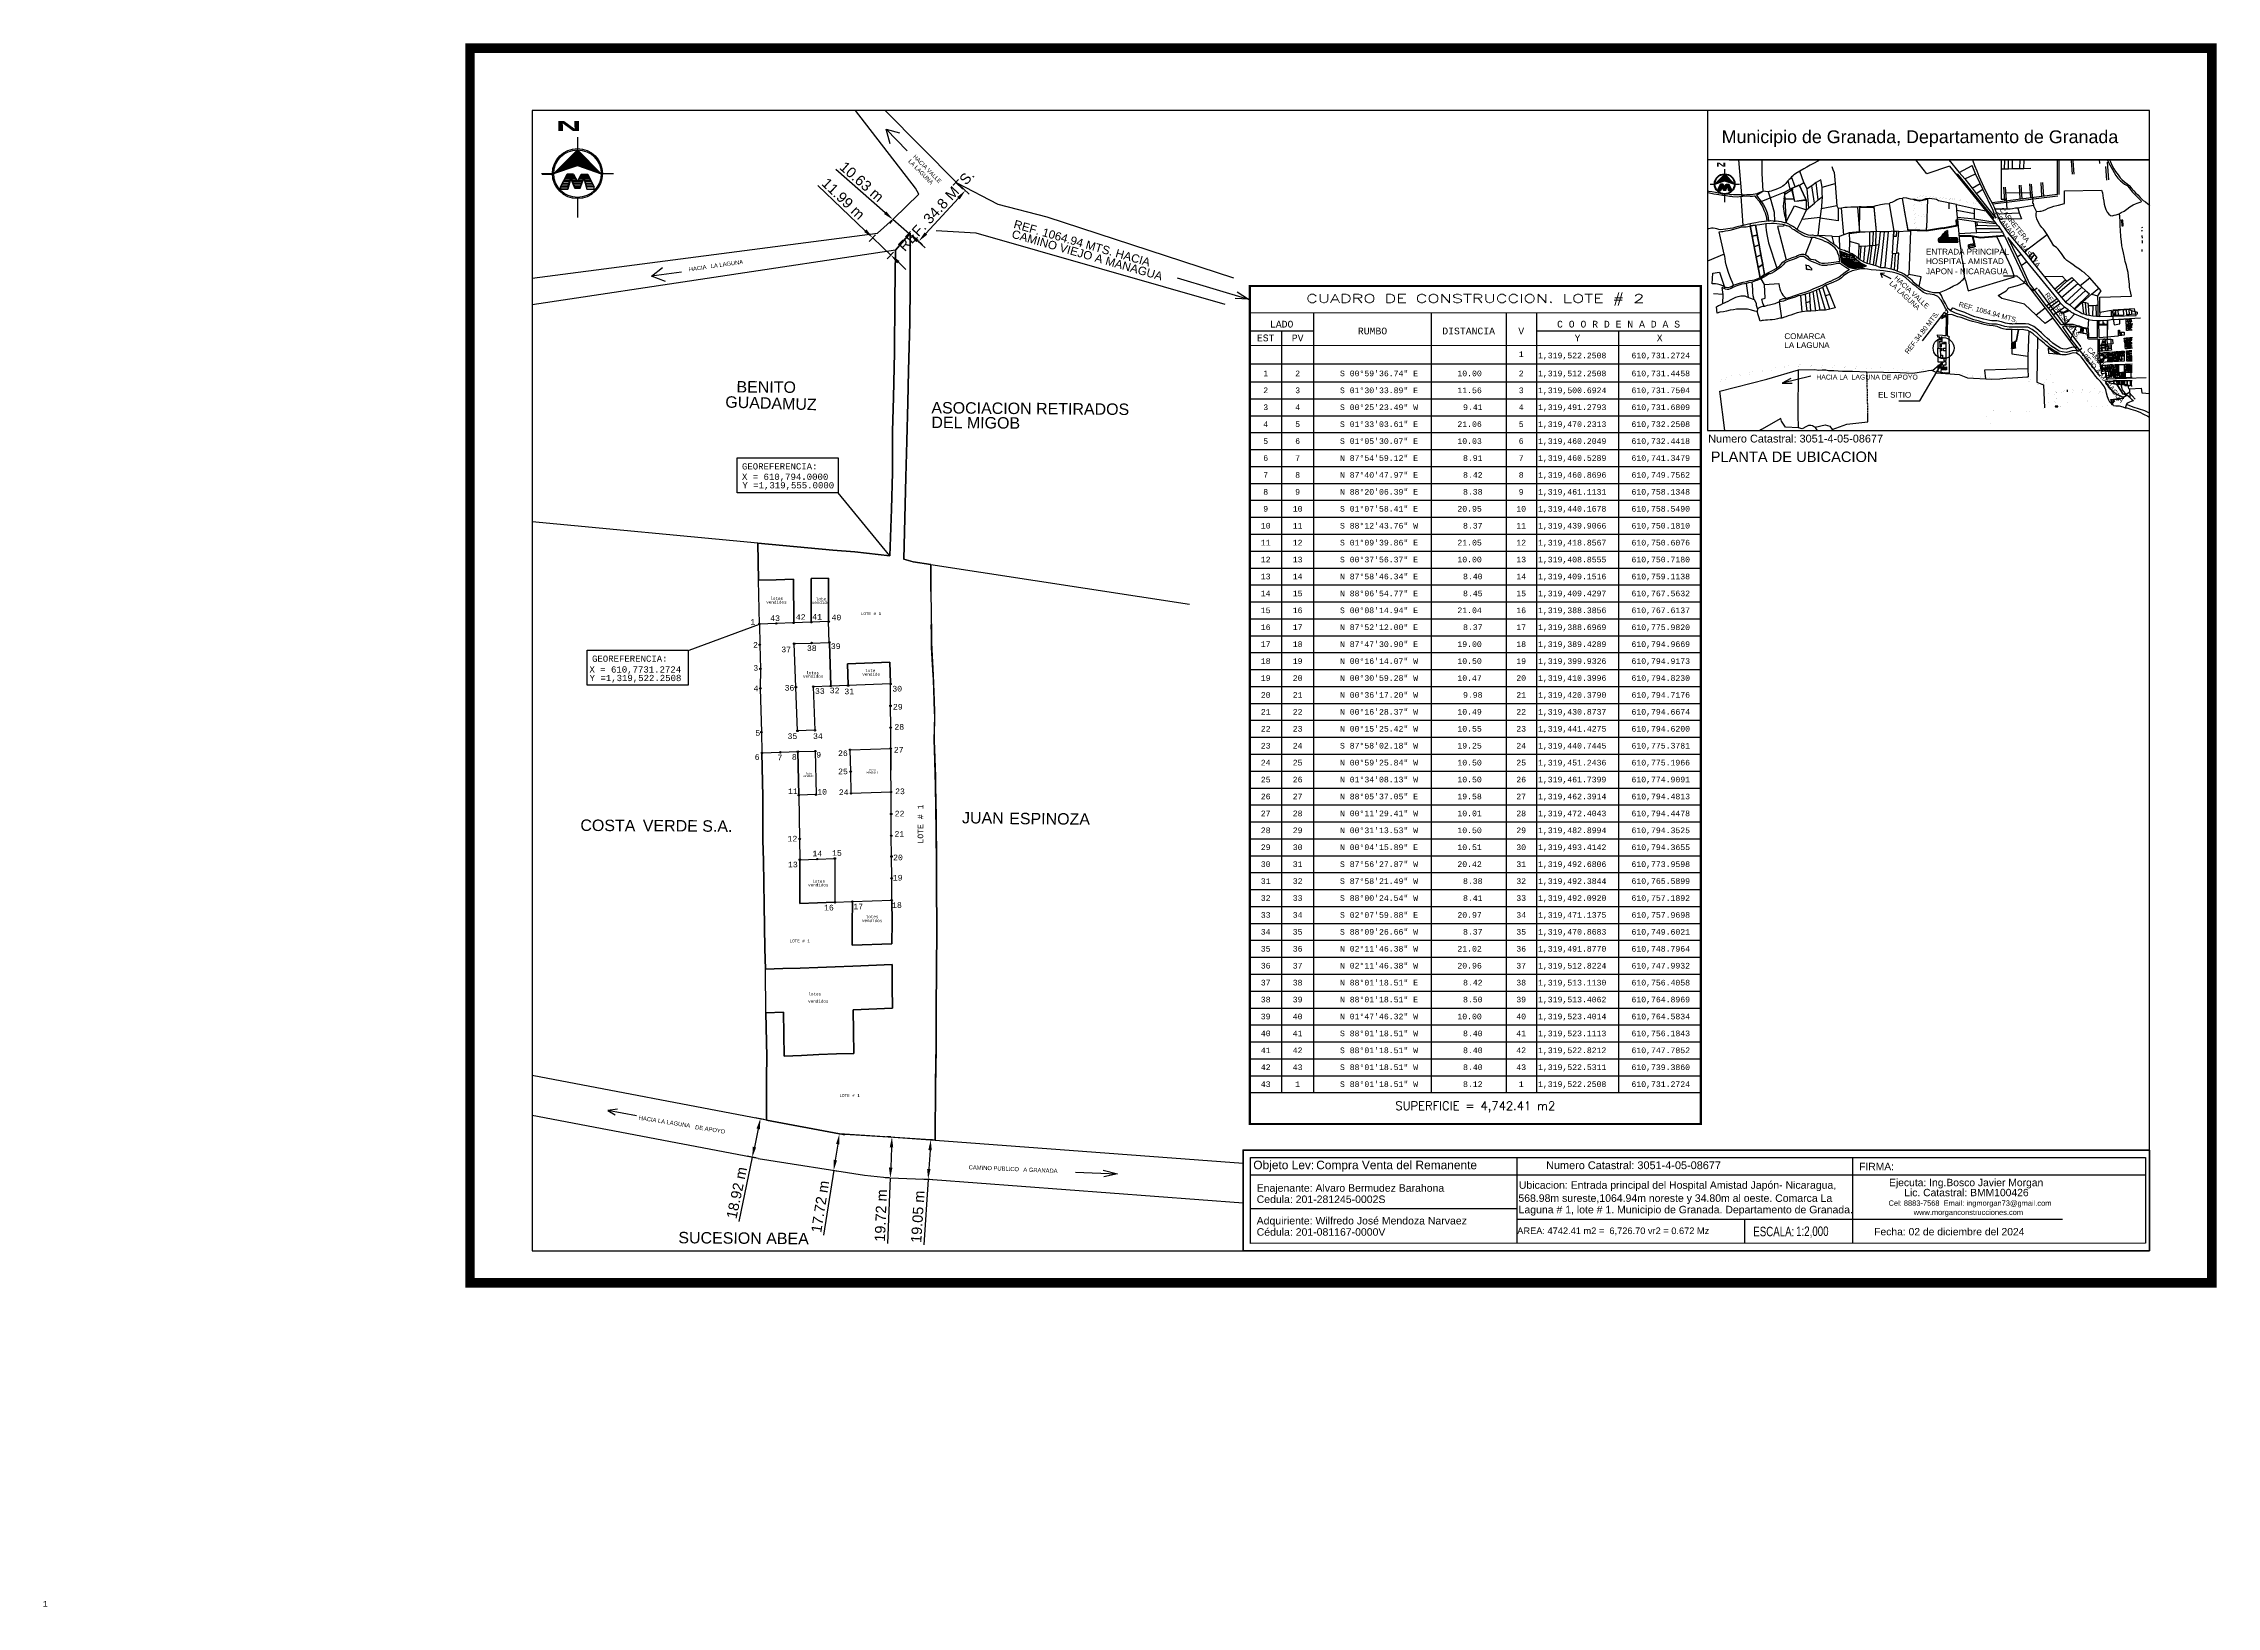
# Model space of a CAD drawing. Header units: millimetres. Extents: x 604022 to 1211550, y 1310365 to 2622648.
# Drawn here: x 604683 to 605206, y 1310929 to 1311305 of the extents above; entities that cross this region are included whole.
import ezdxf
from ezdxf.enums import TextEntityAlignment as Align

# ---------------------------------------------------------------- set-up
doc = ezdxf.new("R2010")
doc.units = ezdxf.units.MM
doc.header["$PDMODE"] = 32
doc.header["$PDSIZE"] = 0.3
doc.linetypes.add('HIDDEN', pattern=[0.375, 0.25, -0.125])
for name, color, linetype in [('2', 1, 'Continuous'), ('3', 7, 'Continuous'), ('CAJETIN', 5, 'Continuous'), ('COTAS', 3, 'Continuous'), ('CVL_CUADCON', 1, 'Continuous'), ('CVL_CUADCON_LIN', 8, 'Continuous'), ('CVL_CUADCON_TIT', 1, 'Continuous'), ('CVL_CUADCON_TX', 2, 'Continuous'), ('FRAME 025', 7, 'Continuous'), ('NORTE', 7, 'Continuous'), ('texto', 7, 'Continuous'), ('TEXTO 2', 7, 'Continuous'), ('TEXTOS', 2, 'Continuous')]:
    doc.layers.add(name, color=color, linetype=linetype)
doc.layers.add('Nivel 2', color=7, linetype='Continuous', lineweight=0)
doc.layers.add('Nivel 30', color=7, linetype='Continuous', lineweight=0)
doc.styles.add('CAJETIN 2', font='arial.ttf', dxfattribs={"height": 0.25})
doc.styles.add('HECTOR LOPEZ', font='arial.ttf')
doc.styles.add('HUECA1', font='HUECA1.shx')
doc.styles.add('MONOTXT4', font='MONOTXT4.shx')
doc.styles.add('PI', font='arial.ttf', dxfattribs={"height": 0.4})
doc.styles.add('PUNTOS PI', font='arial.ttf', dxfattribs={"height": 2.75})
doc.styles.get("Standard").update_dxf_attribs({"font": 'arial.ttf'})
doc.styles.add('Style-ENGINEERING', font='ENGINEERING.shx')
doc.styles.add('TSN - Swis721 LtCn BT', font='swisscl.ttf')
doc.dimstyles.new('ISO-25', dxfattribs={"dimtxt": 2.5, "dimasz": 2.5, "dimexe": 1.25, "dimexo": 0.625, "dimtad": 1, "dimtxsty": 'Standard', "dimcen": 2.5, "dimadec": 0, "dimazin": 0, "dimtfac": 1, "dimtmove": 0, "dimatfit": 3, "dimfxl": 1, "dimarcsym": 0})

# ---------------------------------------------------------------- blocks, each defined once
blk = doc.blocks.new('*D88')
at = {"layer": 'COTAS', "color": 0, "lineweight": -2, "transparency": 16777216}
for p, q in [((604895.67, 1311259.09), (604903.49, 1311267.59)), ((604903.58, 1311270.9), (604906.1, 1311268.58)), ((604892.38, 1311258.72), (604894.9, 1311256.41))]:
    blk.add_line(p, q, dxfattribs=at)
at = {"layer": 'COTAS', "color": 0, "transparency": 16777216}
for points in [[(604903.18, 1311267.87), (604903.79, 1311267.3), (604905.18, 1311269.43)], [(604895.36, 1311259.37), (604895.98, 1311258.81), (604893.98, 1311257.25)]]:
    blk.add_solid(points, dxfattribs=at)
at = {"layer": 'Defpoints', "color": 0, "transparency": 16777216}
for p in [(604903.12, 1311271.32), (604905.18, 1311269.43), (604891.92, 1311259.15)]:
    blk.add_point(p, dxfattribs=at)
at = {"layer": 'COTAS', "color": 0, "transparency": 16777216, "insert": (604898.17, 1311264.64), "char_height": 2.5, "attachment_point": 5, "rotation": 47.3743}
blk.add_mtext('REF. 34.8 MTS.', dxfattribs=at)
blk = doc.blocks.new('*D84')
at = {"layer": 'COTAS', "color": 0, "lineweight": -2, "transparency": 16777216}
for p, q in [((604855.34, 1311043.71), (604854.42, 1311039.34)), ((604856.68, 1311045.98), (604854.63, 1311046.41)), ((604853.91, 1311036.9), (604850.67, 1311021.47)), ((604854.74, 1311036.72), (604852.69, 1311037.15))]:
    blk.add_line(p, q, dxfattribs=at)
at = {"layer": 'COTAS', "color": 0, "transparency": 16777216}
for points in [[(604854.93, 1311043.8), (604855.75, 1311043.63), (604855.85, 1311046.16)], [(604854.02, 1311039.43), (604854.83, 1311039.26), (604853.91, 1311036.9)]]:
    blk.add_solid(points, dxfattribs=at)
at = {"layer": 'Defpoints', "color": 0, "transparency": 16777216}
for p in [(604857.29, 1311045.86), (604853.91, 1311036.9), (604855.35, 1311036.6)]:
    blk.add_point(p, dxfattribs=at)
at = {"layer": 'COTAS', "color": 0, "transparency": 16777216, "insert": (604850.17, 1311028.35), "char_height": 2.5, "attachment_point": 5, "rotation": 78.1495}
blk.add_mtext('18.92 m', dxfattribs=at)
blk = doc.blocks.new('*D85')
at = {"layer": 'COTAS', "color": 0, "lineweight": -2, "transparency": 16777216}
for p, q in [((604897.28, 1311041.06), (604895.59, 1311041.17)), ((604896.68, 1311038.59), (604896.38, 1311034.08)), ((604896.66, 1311031.55), (604894.98, 1311031.66)), ((604896.22, 1311031.58), (604895.2, 1311015.85))]:
    blk.add_line(p, q, dxfattribs=at)
at = {"layer": 'COTAS', "color": 0, "transparency": 16777216}
for points in [[(604896.26, 1311038.62), (604897.09, 1311038.56), (604896.84, 1311041.09)], [(604895.97, 1311034.1), (604896.8, 1311034.05), (604896.22, 1311031.58)]]:
    blk.add_solid(points, dxfattribs=at)
at = {"layer": 'Defpoints', "color": 0, "transparency": 16777216}
for p in [(604897.9, 1311041.02), (604896.22, 1311031.58), (604897.28, 1311031.51)]:
    blk.add_point(p, dxfattribs=at)
at = {"layer": 'COTAS', "color": 0, "transparency": 16777216, "insert": (604893.73, 1311022.59), "char_height": 2.5, "attachment_point": 5, "rotation": 86.2747}
blk.add_mtext('19.05 m', dxfattribs=at)
blk = doc.blocks.new('*D89')
at = {"layer": 'COTAS', "color": 0, "lineweight": -2, "transparency": 16777216}
for p, q in [((604875.49, 1311042.42), (604876.1, 1311042.32)), ((604874.48, 1311040.04), (604873.88, 1311036.23)), ((604873.5, 1311033.76), (604871.06, 1311018.18)), ((604874.12, 1311033.66), (604874.73, 1311033.57))]:
    blk.add_line(p, q, dxfattribs=at)
at = {"layer": 'COTAS', "color": 0, "transparency": 16777216}
for points in [[(604874.07, 1311040.11), (604874.89, 1311039.98), (604874.87, 1311042.51)], [(604873.47, 1311036.29), (604874.3, 1311036.16), (604873.5, 1311033.76)]]:
    blk.add_solid(points, dxfattribs=at)
at = {"layer": 'Defpoints', "color": 0, "transparency": 16777216}
for p in [(604874.87, 1311042.51), (604873.5, 1311033.76), (604873.5, 1311033.76)]:
    blk.add_point(p, dxfattribs=at)
at = {"layer": 'COTAS', "color": 0, "transparency": 16777216, "insert": (604870.23, 1311025.03), "char_height": 2.5, "attachment_point": 5, "rotation": 81.113}
blk.add_mtext('17.72 m', dxfattribs=at)
blk = doc.blocks.new('*D90')
at = {"layer": 'COTAS', "color": 0, "lineweight": -2, "transparency": 16777216}
for p, q in [((604887.22, 1311041.79), (604886.26, 1311041.83)), ((604887.41, 1311039.28), (604887.21, 1311034.42)), ((604886.82, 1311031.94), (604885.86, 1311031.98)), ((604887.11, 1311031.93), (604886.47, 1311016.18))]:
    blk.add_line(p, q, dxfattribs=at)
at = {"layer": 'COTAS', "color": 0, "transparency": 16777216}
for points in [[(604886.99, 1311039.3), (604887.82, 1311039.26), (604887.51, 1311041.78)], [(604886.79, 1311034.44), (604887.63, 1311034.41), (604887.11, 1311031.93)]]:
    blk.add_solid(points, dxfattribs=at)
at = {"layer": 'Defpoints', "color": 0, "transparency": 16777216}
for p in [(604887.85, 1311041.77), (604887.11, 1311031.93), (604887.45, 1311031.91)]:
    blk.add_point(p, dxfattribs=at)
at = {"layer": 'COTAS', "color": 0, "transparency": 16777216, "insert": (604884.84, 1311022.88), "char_height": 2.5, "attachment_point": 5, "rotation": 87.6744}
blk.add_mtext('19.72 m', dxfattribs=at)
blk = doc.blocks.new('*D86')
at = {"layer": 'COTAS', "color": 0, "lineweight": -2, "transparency": 16777216}
for p, q in [((604881.1, 1311259.78), (604869.69, 1311270.66)), ((604883.58, 1311258.76), (604882.04, 1311257.15)), ((604887.24, 1311253.92), (604882.91, 1311258.05)), ((604887.92, 1311254.62), (604886.38, 1311253.01)), ((604889.05, 1311252.19), (604890.86, 1311250.46))]:
    blk.add_line(p, q, dxfattribs=at)
at = {"layer": 'COTAS', "color": 0, "transparency": 16777216}
for points in [[(604881.39, 1311260.08), (604880.81, 1311259.48), (604882.91, 1311258.05)], [(604889.34, 1311252.49), (604888.77, 1311251.89), (604887.24, 1311253.92)]]:
    blk.add_solid(points, dxfattribs=at)
at = {"layer": 'Defpoints', "color": 0, "transparency": 16777216}
for p in [(604882.91, 1311258.05), (604884.01, 1311259.21), (604888.35, 1311255.07)]:
    blk.add_point(p, dxfattribs=at)
at = {"layer": 'COTAS', "color": 0, "transparency": 16777216, "insert": (604875.8, 1311267.46), "char_height": 2.5, "attachment_point": 5, "rotation": 316.3446}
blk.add_mtext('11.99 m', dxfattribs=at)
blk = doc.blocks.new('*D87')
at = {"layer": 'COTAS', "color": 0, "lineweight": -2, "transparency": 16777216}
for p, q in [((604885.87, 1311264.11), (604874.01, 1311274.49)), ((604887.51, 1311262.18), (604886.93, 1311261.52)), ((604891.75, 1311258.96), (604887.75, 1311262.46)), ((604891.51, 1311258.68), (604890.93, 1311258.02)), ((604893.64, 1311257.31), (604895.52, 1311255.67))]:
    blk.add_line(p, q, dxfattribs=at)
at = {"layer": 'COTAS', "color": 0, "transparency": 16777216}
for points in [[(604886.15, 1311264.42), (604885.6, 1311263.79), (604887.75, 1311262.46)], [(604893.91, 1311257.63), (604893.36, 1311257), (604891.75, 1311258.96)]]:
    blk.add_solid(points, dxfattribs=at)
at = {"layer": 'Defpoints', "color": 0, "transparency": 16777216}
for p in [(604887.75, 1311262.46), (604887.92, 1311262.65), (604891.92, 1311259.15)]:
    blk.add_point(p, dxfattribs=at)
at = {"layer": 'COTAS', "color": 0, "transparency": 16777216, "insert": (604880.25, 1311271.55), "char_height": 2.5, "attachment_point": 5, "rotation": 318.8202}
blk.add_mtext('10.63 m', dxfattribs=at)

msp = doc.modelspace()

# ---------------------------------------------------------------- hatches: boundary and pattern name
at = {"layer": 'TEXTOS'}
h = msp.add_hatch(color=7, dxfattribs=at)
h.dxf.hatch_style = 1
h.paths.add_polyline_path([(604811.849, 1311275.427), (604817.556, 1311273.487), (604811.857, 1311279.226), (604806.128, 1311273.507)])
h = msp.add_hatch(color=7, dxfattribs=at)
h.dxf.hatch_style = 1
h.paths.add_polyline_path([(604807.773, 1311270.333), (604809.527, 1311270.333), (604810.289, 1311272.767), (604811.156, 1311270.333), (604812.487, 1311270.333), (604813.353, 1311272.767), (604814.116, 1311270.333), (604815.87, 1311270.333), (604814.307, 1311273.288), (604812.765, 1311273.341), (604811.838, 1311271.629), (604810.907, 1311273.288), (604809.335, 1311273.288)])
h = msp.add_hatch(color=7, dxfattribs=at)
h.dxf.hatch_style = 1
h.paths.add_polyline_path([(604810.244, 1311272.353), (604811.19, 1311269.98), (604811.167, 1311270.333), (604811.156, 1311270.333), (604810.289, 1311272.767), (604809.605, 1311270.583), (604809.537, 1311270.352), (604809.533, 1311270.352), (604809.527, 1311270.333), (604807.783, 1311270.333), (604807.783, 1311269.741), (604809.523, 1311269.741)])
h.paths.add_polyline_path([(604812.497, 1311270.352), (604812.494, 1311270.352), (604812.487, 1311270.333), (604811.848, 1311270.333), (604811.848, 1311269.98), (604812.504, 1311269.98)])
h.paths.add_polyline_path([(604811.848, 1311270.333), (604811.167, 1311270.333), (604811.19, 1311269.98), (604811.848, 1311269.98)])
h.paths.add_polyline_path([(604813.357, 1311272.353), (604814.14, 1311269.741), (604815.88, 1311269.741), (604815.88, 1311270.333), (604814.116, 1311270.333), (604813.355, 1311272.762), (604812.497, 1311270.352), (604812.504, 1311269.98)])
h = msp.add_hatch(color=7, dxfattribs=at)
h.dxf.hatch_style = 1
h.paths.add_polyline_path([(605087.862, 1311271.786), (605090.2, 1311270.991), (605087.865, 1311273.342), (605085.518, 1311270.999)])
h = msp.add_hatch(color=7, dxfattribs=at)
h.dxf.hatch_style = 1
h.paths.add_polyline_path([(605086.191, 1311269.698), (605086.91, 1311269.698), (605087.223, 1311270.696), (605087.578, 1311269.698), (605088.123, 1311269.698), (605088.478, 1311270.696), (605088.79, 1311269.698), (605089.509, 1311269.698), (605088.869, 1311270.909), (605088.237, 1311270.931), (605087.857, 1311270.229), (605087.476, 1311270.909), (605086.832, 1311270.909)])
h = msp.add_hatch(color=7, dxfattribs=at)
h.dxf.hatch_style = 1
h.paths.add_polyline_path([(605087.204, 1311270.526), (605087.592, 1311269.554), (605087.582, 1311269.698), (605087.578, 1311269.698), (605087.223, 1311270.696), (605086.942, 1311269.801), (605086.914, 1311269.706), (605086.913, 1311269.706), (605086.91, 1311269.698), (605086.196, 1311269.698), (605086.196, 1311269.456), (605086.909, 1311269.456)])
h.paths.add_polyline_path([(605088.127, 1311269.706), (605088.126, 1311269.706), (605088.123, 1311269.698), (605087.861, 1311269.698), (605087.861, 1311269.554), (605088.13, 1311269.554)])
h.paths.add_polyline_path([(605087.861, 1311269.698), (605087.582, 1311269.698), (605087.592, 1311269.554), (605087.861, 1311269.554)])
h.paths.add_polyline_path([(605088.48, 1311270.526), (605088.8, 1311269.456), (605089.513, 1311269.456), (605089.513, 1311269.698), (605088.79, 1311269.698), (605088.479, 1311270.694), (605088.127, 1311269.706), (605088.13, 1311269.554)])

# ---------------------------------------------------------------- linework, layer by layer
for p, q in [((605083.704, 1311288.678), (605083.704, 1311211.747)), ((605088.948, 1311276.852), (605190.069, 1311276.852)), ((605190.069, 1311276.852), (605145.186, 1311276.852)), ((605083.704, 1311211.747), (605190.069, 1311211.747)), ((605037.841, 1311036.816), (605037.841, 1311016.216)), ((605118.634, 1311036.828), (605118.634, 1311016.188)), ((604973.817, 1311032.697), (605114.19, 1311032.697)), ((605114.19, 1311032.697), (605189.114, 1311032.697)), ((605037.841, 1311021.983), (605169.128, 1311021.998)), ((605092.67, 1311021.889), (605092.67, 1311016.184))]:
    msp.add_line(p, q)
at = {"color": 7}
for p, q in [((605087.204, 1311270.526, -0.002), (605086.909, 1311269.456, -0.002)), ((605087.383, 1311270.224, -0.002), (605088.305, 1311270.224, -0.002)), ((605088.226, 1311270.939, -0.002), (605088.862, 1311270.939, -0.002))]:
    msp.add_line(p, q, dxfattribs=at)
at = {"const_width": 2.28}
msp.add_lwpolyline([(604785.969, 1311006.678), (605205.069, 1311006.678), (605205.069, 1311303.678), (604785.969, 1311303.678)], close=True, dxfattribs=at)
for points in [[(605083.704, 1311211.747), (605190.069, 1311211.747), (605190.069, 1311276.852), (605083.704, 1311276.852)], [(604850.283, 1311205.115), (604874.581, 1311205.115), (604874.581, 1311196.698), (604850.283, 1311196.698)], [(604814.207, 1311158.856), (604838.504, 1311158.856), (604838.504, 1311150.439), (604814.207, 1311150.439)], [(605189.114, 1311016.199), (604973.817, 1311016.166), (604973.817, 1311036.806), (605189.114, 1311036.839)]]:
    msp.add_lwpolyline(points, close=True)
at = {"color": 7, "elevation": -0.002}
for points in [[(605087.468, 1311270.939), (605086.847, 1311270.939), (605086.196, 1311269.706), (605086.914, 1311269.706), (605087.218, 1311270.73), (605087.582, 1311269.706), (605088.127, 1311269.706)], [(605087.21, 1311270.704), (605086.914, 1311269.706), (605086.196, 1311269.706), (605086.847, 1311270.939), (605087.468, 1311270.939), (605087.854, 1311270.224), (605088.226, 1311270.939), (605088.862, 1311270.939), (605089.513, 1311269.706), (605088.795, 1311269.706), (605088.482, 1311270.704), (605088.127, 1311269.706), (605087.582, 1311269.706), (605087.218, 1311270.73)], [(605086.914, 1311269.706), (605086.196, 1311269.706), (605086.196, 1311269.456), (605086.909, 1311269.456), (605087.204, 1311270.526), (605087.592, 1311269.554), (605088.13, 1311269.554), (605088.127, 1311269.706), (605087.582, 1311269.706), (605087.218, 1311270.73), (605086.914, 1311269.706), (605086.196, 1311269.706)], [(605087.592, 1311269.554), (605087.204, 1311270.526), (605086.909, 1311269.456), (605086.196, 1311269.456), (605086.196, 1311269.706), (605086.914, 1311269.706), (605087.218, 1311270.73), (605087.582, 1311269.706), (605087.592, 1311269.554)], [(605088.482, 1311270.704), (605088.127, 1311269.706), (605087.582, 1311269.706)], [(605087.854, 1311270.224), (605088.226, 1311270.939)], [(605088.13, 1311269.554), (605088.48, 1311270.526), (605088.8, 1311269.456), (605089.513, 1311269.456), (605089.513, 1311269.706), (605088.795, 1311269.706), (605088.482, 1311270.704), (605088.127, 1311269.706), (605088.13, 1311269.554)], [(605088.241, 1311270.939), (605088.862, 1311270.939), (605089.513, 1311269.706), (605088.795, 1311269.706)]]:
    msp.add_lwpolyline(points, dxfattribs=at)
at = {"lineweight": 40}
for points in [[(605134.763, 1311266.992), (605133.473, 1311267.212)], [(605135.124, 1311267.064), (605134.793, 1311266.992)]]:
    msp.add_lwpolyline(points, dxfattribs=at)
for points in [[(604970.6, 1311245.044), (604973.259, 1311243.308), (604970.113, 1311243.455)], [(604886.993, 1311181.542), (604874.581, 1311196.698)], [(604838.757, 1311158.848), (604855.629, 1311165.168)], [(604973.817, 1311024.546), (605037.841, 1311024.546)]]:
    msp.add_lwpolyline(points)
at = {"lineweight": 50}
msp.add_lwpolyline([(605190.069, 1311014.381), (604972.001, 1311014.381), (604972.001, 1311038.63), (605190.069, 1311038.63)], close=True, dxfattribs=at)
at = {"lineweight": 40}
for centre in [(605134.778, 1311266.989), (605135.139, 1311267.068)]:
    msp.add_circle(centre, 0.0155, dxfattribs=at)
for centre, radius in [((605140.538, 1311231.541), 2.517), ((604855.629, 1311165.168), 0.18), ((604859.686, 1311165.308), 0.18), ((604863.885, 1311165.453), 0.18), ((604868.085, 1311165.598), 0.18), ((604872.285, 1311165.743), 0.18), ((604855.716, 1311160.168), 0.18), ((604863.989, 1311160.453), 0.18), ((604868.196, 1311160.599), 0.18), ((604872.441, 1311160.745), 0.18), ((604855.868, 1311154.388), 0.18), ((604855.833, 1311149.682), 0.18), ((604864.391, 1311149.981), 0.18), ((604868.587, 1311150.088), 0.18), ((604872.788, 1311150.234), 0.18), ((604876.973, 1311150.383), 0.18), ((604887.176, 1311150.749), 0.18), ((604887.169, 1311145.492), 0.18), ((604856.118, 1311139.158), 0.18), ((604864.794, 1311139.476), 0.18), ((604868.978, 1311139.611), 0.18), ((604887.217, 1311140.244), 0.18), ((604856.214, 1311134.145), 0.18), ((604860.667, 1311134.307), 0.18), ((604864.871, 1311134.477), 0.18), ((604869.06, 1311134.599), 0.18), ((604877.447, 1311134.912), 0.18), ((604887.233, 1311135.238), 0.18), ((604877.591, 1311129.664), 0.18), ((604865.083, 1311123.996), 0.18), ((604869.267, 1311124.126), 0.18), ((604877.682, 1311124.414), 0.18), ((604887.263, 1311124.755), 0.18), ((604887.327, 1311119.479), 0.18), ((604865.297, 1311113.471), 0.18), ((604887.352, 1311114.232), 0.18), ((604887.404, 1311109.242), 0.18), ((604865.352, 1311108.47), 0.18), ((604869.55, 1311108.618), 0.18), ((604873.774, 1311108.757), 0.18), ((604887.451, 1311104.008), 0.18), ((604873.8, 1311098.235), 0.18), ((604877.984, 1311098.391), 0.18), ((604887.476, 1311098.757), 0.18)]:
    msp.add_circle(centre, radius)
at = {"layer": '2', "color": 1, "linetype": 'Continuous'}
for p, q in [((605141.773, 1311276.852), (605144.284, 1311273.79)), ((605154.381, 1311276.771), (605154.425, 1311274.609)), ((605155.172, 1311274.614), (605155.246, 1311276.752)), ((605156.17, 1311274.58), (605156.126, 1311276.765)), ((605157.082, 1311274.632), (605157.116, 1311276.778)), ((605158.897, 1311274.658), (605158.931, 1311276.875)), ((605159.879, 1311274.664), (605159.898, 1311276.872)), ((605178.007, 1311276.884), (605178.026, 1311275.962)), ((605103.662, 1311269.733), (605103.17, 1311271.845)), ((605104.821, 1311270.353), (605103.959, 1311272.706)), ((605106.93, 1311271.371), (605105.978, 1311274.117)), ((605141.996, 1311275.286), (605150.728, 1311264.52)), ((605144.284, 1311273.79), (605147.449, 1311275.482)), ((605144.284, 1311273.79), (605145.661, 1311272.241)), ((605145.661, 1311272.241), (605148.224, 1311273.482)), ((605145.661, 1311272.241), (605147.387, 1311270.003)), ((605149.338, 1311271.107), (605148.224, 1311273.482)), ((605155.172, 1311274.614), (605154.425, 1311274.609)), ((605156.17, 1311274.58), (605155.172, 1311274.614)), ((605157.082, 1311274.632), (605156.17, 1311274.58)), ((605158.897, 1311274.658), (605157.082, 1311274.632)), ((605159.879, 1311274.664), (605158.897, 1311274.658)), ((605161.529, 1311274.744), (605159.879, 1311274.664)), ((605092.349, 1311261.048), (605091.86, 1311268.087)), ((605095.544, 1311268.304), (605097.032, 1311269.287)), ((605096.685, 1311266.817), (605098.786, 1311267.694)), ((605098.314, 1311269.098), (605097.032, 1311269.287)), ((605098.314, 1311269.098), (605098.786, 1311267.694)), ((605098.786, 1311267.694), (605102.4, 1311269.105)), ((605102.199, 1311267.344), (605102.4, 1311269.105)), ((605104.572, 1311267.365), (605102.199, 1311267.344)), ((605102.4, 1311269.105), (605103.662, 1311269.733)), ((605103.662, 1311269.733), (605103.975, 1311269.9)), ((605103.975, 1311269.9), (605104.821, 1311270.353)), ((605104.572, 1311267.365), (605103.975, 1311269.9)), ((605104.74, 1311266.808), (605104.572, 1311267.365)), ((605107.521, 1311267.02), (605104.74, 1311266.808)), ((605104.821, 1311270.353), (605105.841, 1311270.767)), ((605105.841, 1311270.767), (605106.93, 1311271.371)), ((605107.521, 1311267.02), (605105.841, 1311270.767)), ((605107.732, 1311269.874), (605106.93, 1311271.371)), ((605107.534, 1311264.827), (605107.521, 1311267.02)), ((605108.812, 1311270.588), (605107.732, 1311269.874)), ((605108.081, 1311265.278), (605107.732, 1311269.874)), ((605108.081, 1311265.278), (605109.45, 1311266.386)), ((605109.869, 1311271.364), (605108.812, 1311270.588)), ((605109.45, 1311266.386), (605108.812, 1311270.588)), ((605109.45, 1311266.386), (605110.326, 1311267.209)), ((605110.326, 1311267.209), (605109.869, 1311271.364)), ((605110.326, 1311267.209), (605111.429, 1311268.001)), ((605111.322, 1311270.225), (605114.428, 1311271.115)), ((605114.428, 1311271.115), (605114.853, 1311265.764)), ((605127.409, 1311266.275), (605128.54, 1311259.664)), ((605130.56, 1311267.519), (605131.942, 1311259.762)), ((605141.911, 1311265.01), (605141.871, 1311266.503)), ((605147.387, 1311270.003), (605149.338, 1311271.107)), ((605147.387, 1311270.003), (605148.362, 1311268.751)), ((605148.362, 1311268.751), (605149.998, 1311269.767)), ((605148.362, 1311268.751), (605151.782, 1311264.495)), ((605149.998, 1311269.767), (605149.338, 1311271.107)), ((605152.456, 1311264.679), (605149.998, 1311269.767)), ((605155.873, 1311264.989), (605155.639, 1311267.338)), ((605105.33, 1311260.123), (605106.55, 1311262.519)), ((605106.55, 1311262.519), (605107.534, 1311264.827)), ((605106.55, 1311262.519), (605110.869, 1311263.015)), ((605107.534, 1311264.827), (605108.081, 1311265.278)), ((605110.321, 1311258.626), (605110.823, 1311262.802)), ((605110.823, 1311262.802), (605110.915, 1311263.227)), ((605110.915, 1311263.227), (605111.14, 1311265.013)), ((605114.853, 1311265.764), (605111.14, 1311265.013)), ((605114.853, 1311265.764), (605115.179, 1311265.09)), ((605115.941, 1311265.205), (605115.179, 1311265.09)), ((605116.513, 1311258.81), (605115.941, 1311265.205)), ((605119.79, 1311265.431), (605120.328, 1311259.507)), ((605123.766, 1311265.579), (605124.344, 1311259.593)), ((605140.297, 1311260.454), (605143.65, 1311261.071)), ((605143.65, 1311261.071), (605143.557, 1311262.432)), ((605143.557, 1311262.432), (605143.954, 1311262.432)), ((605143.702, 1311264.599), (605143.662, 1311266.092)), ((605143.662, 1311266.092), (605148.014, 1311265.126)), ((605143.869, 1311262.973), (605143.702, 1311264.599)), ((605147.99, 1311263.868), (605143.702, 1311264.599)), ((605143.828, 1311260.932), (605143.737, 1311262.263)), ((605143.737, 1311262.263), (605143.954, 1311262.263)), ((605147.95, 1311262.532), (605143.869, 1311262.973)), ((605143.895, 1311262.58), (605143.869, 1311262.973)), ((605148.221, 1311261.912), (605143.895, 1311262.58)), ((605143.895, 1311262.58), (605144.223, 1311258.99)), ((605147.95, 1311262.532), (605147.99, 1311263.868)), ((605152.937, 1311261.766), (605147.95, 1311262.532)), ((605147.99, 1311263.868), (605148.014, 1311265.126)), ((605148.014, 1311265.126), (605150.728, 1311264.52)), ((605153.207, 1311261.406), (605148.221, 1311261.912)), ((605148.281, 1311261.056), (605148.221, 1311261.912)), ((605153.728, 1311260.906), (605148.281, 1311261.056)), ((605148.38, 1311260.263), (605148.281, 1311261.056)), ((605150.728, 1311264.52), (605152.937, 1311261.766)), ((605151.782, 1311264.495), (605153.128, 1311262.813)), ((605153.128, 1311262.813), (605152.456, 1311264.679)), ((605152.903, 1311264.981), (605153.334, 1311263.828)), ((605152.937, 1311261.766), (605153.207, 1311261.406)), ((605153.207, 1311261.406), (605153.728, 1311260.906)), ((605153.334, 1311263.828), (605158.708, 1311264.054)), ((605153.334, 1311263.828), (605153.884, 1311262.526)), ((605159.29, 1311262.643), (605153.884, 1311262.526)), ((605162.194, 1311265.874), (605158.371, 1311265.161)), ((605158.371, 1311265.161), (605158.708, 1311264.054)), ((605158.708, 1311264.054), (605159.29, 1311262.643)), ((605162.903, 1311264.377), (605162.194, 1311265.874)), ((605087.722, 1311254.136), (605086.503, 1311259.521)), ((605107.338, 1311254.09), (605108.918, 1311258.115)), ((605113.694, 1311258.488), (605110.321, 1311258.626)), ((605114.185, 1311256.51), (605113.694, 1311258.488)), ((605113.694, 1311258.488), (605115.376, 1311258.363)), ((605116.513, 1311258.81), (605115.376, 1311258.363)), ((605115.376, 1311258.363), (605115.496, 1311255.448)), ((605117.831, 1311259.265), (605116.513, 1311258.81)), ((605117.882, 1311257.222), (605117.827, 1311254.55)), ((605120.328, 1311259.507), (605117.831, 1311259.265)), ((605117.831, 1311259.265), (605117.882, 1311257.222)), ((605120.028, 1311253.132), (605120.2, 1311255.962)), ((605120.742, 1311255.989), (605120.199, 1311255.946)), ((605122.765, 1311259.466), (605120.328, 1311259.507)), ((605120.478, 1311252.741), (605120.742, 1311255.989)), ((605121.669, 1311256.065), (605120.742, 1311255.989)), ((605121.354, 1311252.251), (605121.669, 1311256.065)), ((605121.669, 1311256.065), (605122.816, 1311256.181)), ((605122.816, 1311256.181), (605122.102, 1311251.996)), ((605123.692, 1311259.519), (605122.765, 1311259.466)), ((605122.816, 1311256.181), (605122.765, 1311259.466)), ((605122.816, 1311256.181), (605123.374, 1311256.184)), ((605122.826, 1311251.78), (605123.374, 1311256.184)), ((605123.523, 1311256.248), (605124.222, 1311256.315)), ((605124.222, 1311256.315), (605123.574, 1311251.58)), ((605124.344, 1311259.593), (605123.692, 1311259.519)), ((605124.204, 1311251.379), (605125.007, 1311256.358)), ((605124.222, 1311256.315), (605124.344, 1311259.593)), ((605125.007, 1311256.358), (605124.222, 1311256.315)), ((605125.334, 1311259.536), (605124.344, 1311259.593)), ((605125.007, 1311256.358), (605125.334, 1311259.536)), ((605126.293, 1311259.51), (605125.334, 1311259.536)), ((605127.307, 1311259.547), (605126.293, 1311259.51)), ((605126.462, 1311250.888), (605127.307, 1311259.547)), ((605128.54, 1311259.664), (605127.307, 1311259.547)), ((605128.25, 1311254.278), (605128.54, 1311259.664)), ((605129.79, 1311259.584), (605128.54, 1311259.664)), ((605129.287, 1311254.355), (605129.79, 1311259.584)), ((605129.79, 1311259.584), (605131.942, 1311259.762)), ((605140.464, 1311260.314), (605136.425, 1311259.63)), ((605136.433, 1311259.796), (605136.458, 1311260.465)), ((605140.297, 1311260.454), (605136.433, 1311259.796)), ((605140.464, 1311260.314), (605143.828, 1311260.932)), ((605148.512, 1311259.265), (605144.223, 1311258.99)), ((605154.165, 1311260.209), (605148.38, 1311260.263)), ((605148.512, 1311259.265), (605148.38, 1311260.263)), ((605154.735, 1311259.466), (605148.512, 1311259.265)), ((605153.366, 1311258.357), (605155.188, 1311258.564)), ((605153.728, 1311260.906), (605154.165, 1311260.209)), ((605154.165, 1311260.209), (605154.735, 1311259.466)), ((605154.735, 1311259.466), (605155.118, 1311258.703)), ((605155.188, 1311258.564), (605160.21, 1311247.856)), ((605155.961, 1311258.113), (605158.205, 1311253.457)), ((605159.199, 1311254.13), (605155.961, 1311258.113)), ((605159.934, 1311254.677), (605165.427, 1311258.842)), ((605087.722, 1311254.136), (605083.704, 1311252.44)), ((605120.028, 1311253.132), (605120.478, 1311252.741)), ((605120.478, 1311252.741), (605121.354, 1311252.251)), ((605121.354, 1311252.251), (605122.102, 1311251.996)), ((605122.102, 1311251.996), (605122.826, 1311251.78)), ((605122.826, 1311251.78), (605123.574, 1311251.58)), ((605123.574, 1311251.58), (605124.204, 1311251.379)), ((605124.204, 1311251.379), (605125.361, 1311250.953)), ((605125.361, 1311250.953), (605126.462, 1311250.888)), ((605126.462, 1311250.888), (605127.855, 1311250.637)), ((605128.25, 1311254.278), (605127.855, 1311250.637)), ((605127.855, 1311250.637), (605128.713, 1311250.351)), ((605128.957, 1311254.227), (605128.25, 1311254.278)), ((605128.713, 1311250.351), (605128.957, 1311254.227)), ((605129.287, 1311254.355), (605128.957, 1311254.227)), ((605158.205, 1311253.457), (605159.199, 1311254.13)), ((605158.205, 1311253.457), (605159.176, 1311251.426)), ((605159.176, 1311251.426), (605160.6, 1311252.378)), ((605160.6, 1311252.378), (605159.199, 1311254.13)), ((605159.934, 1311254.677), (605161.026, 1311253.41)), ((605167.867, 1311243.466), (605160.6, 1311252.378)), ((605161.026, 1311253.41), (605161.486, 1311252.831)), ((605161.486, 1311252.831), (605162.422, 1311254.007)), ((605161.486, 1311252.831), (605162.048, 1311252.134)), ((605162.048, 1311252.134), (605167.257, 1311245.734)), ((605188.31, 1311254.737), (605188.298, 1311255.272)), ((605087.465, 1311244.467), (605087.258, 1311246.125)), ((605093.568, 1311243.677), (605093.1, 1311247.054)), ((605097.439, 1311246.834), (605096.622, 1311248.19)), ((605109.935, 1311245.506), (605109.167, 1311245.163)), ((605110.633, 1311245.785), (605109.935, 1311245.506)), ((605110.844, 1311240.654), (605109.935, 1311245.506)), ((605110.633, 1311245.785), (605111.448, 1311246.214)), ((605112.101, 1311240.676), (605110.633, 1311245.785)), ((605112.239, 1311246.651), (605111.448, 1311246.214)), ((605112.16, 1311244.072), (605111.448, 1311246.214)), ((605112.239, 1311246.651), (605113.203, 1311244.4)), ((605128.713, 1311250.351), (605129.477, 1311250.033)), ((605132.193, 1311249.254), (605131.747, 1311248.851)), ((605146.457, 1311245.295), (605157.565, 1311248.714)), ((605167.257, 1311245.734), (605168.056, 1311244.748)), ((605170.216, 1311247.669), (605167.656, 1311245.241)), ((605168.056, 1311244.748), (605171.888, 1311248.016)), ((605168.903, 1311243.684), (605172.852, 1311247.047)), ((605169.861, 1311242.605), (605173.769, 1311246.164)), ((605170.886, 1311241.919), (605174.693, 1311245.415)), ((605171.888, 1311248.016), (605172.852, 1311247.047)), ((605172.852, 1311247.047), (605173.397, 1311246.594)), ((605173.397, 1311246.594), (605175.728, 1311248.454)), ((605173.397, 1311246.594), (605173.769, 1311246.164)), ((605173.769, 1311246.164), (605174.693, 1311245.415)), ((605177.857, 1311245.975), (605175.728, 1311248.454)), ((605176.121, 1311244.542), (605177.857, 1311245.975)), ((605178.411, 1311245.286), (605177.857, 1311245.975)), ((605087.465, 1311244.467), (605085.169, 1311244.557)), ((605087.399, 1311242.258), (605087.465, 1311244.467)), ((605093.568, 1311243.677), (605094.985, 1311243.221)), ((605095.777, 1311240.93), (605095.655, 1311240.324)), ((605096.383, 1311238.026), (605095.655, 1311240.324)), ((605101.652, 1311238.778), (605101.095, 1311242.634)), ((605107.293, 1311244.477), (605106.226, 1311244.188)), ((605106.524, 1311240.283), (605106.226, 1311244.188)), ((605107.678, 1311240.416), (605106.524, 1311240.283)), ((605108.32, 1311244.86), (605107.293, 1311244.477)), ((605107.47, 1311242.458), (605107.293, 1311244.477)), ((605108.443, 1311242.715), (605107.47, 1311242.458)), ((605107.678, 1311240.416), (605107.47, 1311242.458)), ((605108.629, 1311240.421), (605107.678, 1311240.416)), ((605109.167, 1311245.163), (605108.32, 1311244.86)), ((605108.443, 1311242.715), (605108.32, 1311244.86)), ((605108.629, 1311240.421), (605108.443, 1311242.715)), ((605109.792, 1311240.49), (605108.629, 1311240.421)), ((605109.792, 1311240.49), (605109.167, 1311245.163)), ((605110.844, 1311240.654), (605109.792, 1311240.49)), ((605112.101, 1311240.676), (605110.844, 1311240.654)), ((605113.184, 1311240.895), (605112.101, 1311240.676)), ((605113.203, 1311244.4), (605112.16, 1311244.072)), ((605113.184, 1311240.895), (605112.16, 1311244.072)), ((605114.448, 1311241.2), (605113.184, 1311240.895)), ((605113.203, 1311244.4), (605114.448, 1311241.2)), ((605164.942, 1311241.178), (605162.83, 1311239.445)), ((605164.942, 1311241.178), (605166.826, 1311238.776)), ((605165.245, 1311241.73), (605167.867, 1311243.466)), ((605165.245, 1311241.73), (605165.728, 1311241.12)), ((605165.728, 1311241.12), (605168.248, 1311242.965)), ((605165.728, 1311241.12), (605166.171, 1311240.549)), ((605166.171, 1311240.549), (605168.699, 1311242.386)), ((605166.171, 1311240.549), (605166.924, 1311239.578)), ((605166.924, 1311239.578), (605168.395, 1311240.545)), ((605168.248, 1311242.965), (605167.867, 1311243.466)), ((605168.056, 1311244.748), (605168.903, 1311243.684)), ((605168.699, 1311242.386), (605168.248, 1311242.965)), ((605168.395, 1311240.545), (605169.656, 1311241.409)), ((605169.656, 1311241.409), (605168.699, 1311242.386)), ((605168.903, 1311243.684), (605169.861, 1311242.605)), ((605170.485, 1311240.738), (605169.656, 1311241.409)), ((605169.861, 1311242.605), (605170.886, 1311241.919)), ((605170.753, 1311240.527), (605170.485, 1311240.738)), ((605170.886, 1311241.919), (605171.937, 1311240.974)), ((605171.937, 1311240.974), (605172.111, 1311240.881)), ((605172.111, 1311240.881), (605173.971, 1311242.573)), ((605173.971, 1311242.573), (605176.121, 1311244.542)), ((605174.302, 1311239.761), (605173.971, 1311242.573)), ((605173.971, 1311242.573), (605174.655, 1311242.546)), ((605174.655, 1311242.546), (605175.269, 1311242.368)), ((605174.924, 1311239.576), (605174.655, 1311242.546)), ((605175.269, 1311242.368), (605175.351, 1311241.803)), ((605175.351, 1311241.803), (605175.467, 1311239.461)), ((605175.351, 1311241.803), (605176.514, 1311241.77)), ((605176.121, 1311244.542), (605177.656, 1311244.134)), ((605176.482, 1311239.302), (605176.514, 1311241.77)), ((605176.514, 1311241.77), (605177.261, 1311241.829)), ((605177.261, 1311241.829), (605177.747, 1311241.903)), ((605177.292, 1311239.204), (605177.261, 1311241.829)), ((605177.656, 1311244.134), (605178.411, 1311245.286)), ((605177.747, 1311241.903), (605177.656, 1311244.134)), ((605177.716, 1311239.199), (605177.747, 1311241.903)), ((605181.906, 1311240.595), (605182.49, 1311240.639)), ((605182.49, 1311240.639), (605182.495, 1311240.669)), ((605182.495, 1311240.669), (605183.766, 1311240.785)), ((605183.766, 1311240.785), (605184.446, 1311240.836)), ((605184.446, 1311240.836), (605185.082, 1311240.883)), ((605185.082, 1311240.883), (605185.735, 1311240.586)), ((605140.786, 1311239.399), (605139.908, 1311238.893)), ((605140.861, 1311239.053), (605140.028, 1311238.581)), ((605166.826, 1311238.776), (605170.819, 1311233.407)), ((605169.126, 1311236.667), (605171.163, 1311233.684)), ((605169.821, 1311237.323), (605172.063, 1311239.717)), ((605171.163, 1311233.684), (605172.325, 1311236.583)), ((605172.325, 1311236.583), (605172.59, 1311236.993)), ((605174.302, 1311239.761), (605174.924, 1311239.576)), ((605174.924, 1311239.576), (605175.467, 1311239.461)), ((605175.29, 1311236.238), (605175.374, 1311234.281)), ((605175.467, 1311239.461), (605176.482, 1311239.302)), ((605176.482, 1311239.302), (605177.292, 1311239.204)), ((605177.292, 1311239.204), (605177.716, 1311239.199)), ((605177.578, 1311234.088), (605177.539, 1311238.18)), ((605177.716, 1311239.199), (605178.07, 1311239.122)), ((605177.956, 1311234.092), (605177.917, 1311238.183)), ((605178.12, 1311240.089), (605178.07, 1311239.122)), ((605171.163, 1311233.684), (605170.819, 1311233.407)), ((605170.819, 1311233.407), (605172.665, 1311230.941)), ((605171.163, 1311233.684), (605178.042, 1311224.849)), ((605172.665, 1311230.941), (605172.528, 1311230.356)), ((605175.374, 1311234.281), (605175.437, 1311234.153)), ((605175.437, 1311234.153), (605177.578, 1311234.088)), ((605178.025, 1311231.582), (605178.058, 1311233.462)), ((605178.036, 1311233.455), (605178.04, 1311233.703)), ((605178.04, 1311233.703), (605179.081, 1311233.792)), ((605105.54, 1311215.559), (605105.66, 1311226.34)), ((605179.524, 1311224.484), (605179.541, 1311224.94)), ((605180.3, 1311224.413), (605179.524, 1311224.484)), ((605180.262, 1311224.827), (605179.541, 1311224.94)), ((605180.262, 1311224.827), (605180.289, 1311224.549)), ((605180.262, 1311224.827), (605180.316, 1311224.819)), ((605180.289, 1311224.549), (605180.3, 1311224.413)), ((605180.867, 1311224.489), (605180.289, 1311224.549)), ((605180.327, 1311224.932), (605180.316, 1311224.819)), ((605180.316, 1311224.819), (605180.89, 1311224.728)), ((605180.327, 1311224.932), (605180.323, 1311225.936)), ((605180.622, 1311224.915), (605180.327, 1311224.932)), ((605180.588, 1311225.934), (605180.622, 1311224.915)), ((605180.9, 1311224.899), (605180.622, 1311224.915)), ((605180.89, 1311224.728), (605180.867, 1311224.489)), ((605180.877, 1311225.944), (605180.9, 1311224.899)), ((605181.186, 1311224.882), (605180.9, 1311224.899)), ((605181.176, 1311225.958), (605181.186, 1311224.882)), ((605181.405, 1311224.441), (605181.47, 1311225.642)), ((605181.644, 1311224.43), (605181.405, 1311224.441)), ((605181.644, 1311224.43), (605181.669, 1311225.647)), ((605181.863, 1311224.42), (605181.876, 1311225.055)), ((605182.227, 1311224.98), (605182.23, 1311224.402)), ((605182.551, 1311224.966), (605182.885, 1311224.931)), ((605182.885, 1311224.931), (605182.897, 1311225.675)), ((605182.885, 1311224.931), (605182.89, 1311224.371)), ((605183.178, 1311225.677), (605183.174, 1311224.372)), ((605183.445, 1311225.687), (605183.451, 1311224.373)), ((605183.707, 1311225.686), (605183.71, 1311224.374)), ((605183.965, 1311225.692), (605183.984, 1311224.376)), ((605184.3, 1311224.395), (605184.299, 1311225.699)), ((605185.601, 1311225.725), (605185.602, 1311224.435)), ((605185.9, 1311224.444), (605185.602, 1311224.435)), ((605162.95, 1311223.378), (605164.611, 1311222.726)), ((605164.611, 1311222.726), (605164.82, 1311217.193)), ((605170.364, 1311221.046), (605170.319, 1311221.485)), ((605181.457, 1311223.715), (605182.207, 1311223.727)), ((605181.528, 1311223.143), (605181.457, 1311223.715)), ((605182.33, 1311222.735), (605181.528, 1311223.143)), ((605181.863, 1311224.42), (605181.644, 1311224.43)), ((605182.23, 1311224.402), (605181.863, 1311224.42)), ((605182.207, 1311223.727), (605182.496, 1311223.731)), ((605182.33, 1311222.735), (605182.207, 1311223.727)), ((605182.89, 1311224.371), (605182.23, 1311224.402)), ((605182.575, 1311222.77), (605182.33, 1311222.735)), ((605183.73, 1311220.473), (605182.33, 1311222.735)), ((605182.496, 1311223.731), (605182.831, 1311223.737)), ((605182.496, 1311223.731), (605182.575, 1311222.77)), ((605182.867, 1311222.787), (605182.575, 1311222.77)), ((605182.831, 1311223.737), (605183.206, 1311223.742)), ((605182.867, 1311222.787), (605182.831, 1311223.737)), ((605183.217, 1311222.815), (605182.867, 1311222.787)), ((605183.174, 1311224.372), (605182.89, 1311224.371)), ((605183.451, 1311224.373), (605183.174, 1311224.372)), ((605183.206, 1311223.742), (605183.512, 1311223.747)), ((605183.206, 1311223.742), (605183.217, 1311222.815)), ((605183.502, 1311222.812), (605183.217, 1311222.815)), ((605183.71, 1311224.374), (605183.451, 1311224.373)), ((605183.502, 1311222.812), (605183.512, 1311223.747)), ((605183.502, 1311222.812), (605183.802, 1311222.82)), ((605183.512, 1311223.747), (605183.799, 1311223.752)), ((605183.984, 1311224.376), (605183.71, 1311224.374)), ((605184.617, 1311220.477), (605183.73, 1311220.473)), ((605183.799, 1311223.752), (605184.108, 1311223.756)), ((605183.802, 1311222.82), (605183.799, 1311223.752)), ((605183.802, 1311222.82), (605184.105, 1311222.796)), ((605184.105, 1311222.796), (605184.108, 1311223.756)), ((605184.105, 1311222.796), (605184.126, 1311222.443)), ((605184.108, 1311223.756), (605184.676, 1311223.765)), ((605184.706, 1311222.455), (605184.126, 1311222.443)), ((605185.602, 1311224.435), (605184.3, 1311224.395)), ((605185.372, 1311219.683), (605184.598, 1311220.189)), ((605185.195, 1311220.882), (605184.617, 1311220.477)), ((605184.676, 1311223.765), (605185.412, 1311223.776)), ((605184.706, 1311222.455), (605184.676, 1311223.765)), ((605185.447, 1311222.465), (605184.706, 1311222.455)), ((605184.823, 1311222.863), (605184.81, 1311223.634)), ((605186.596, 1311219.28), (605185.195, 1311220.882)), ((605185.271, 1311221.71), (605185.372, 1311219.683)), ((605185.412, 1311223.776), (605185.644, 1311223.773)), ((605185.412, 1311223.776), (605185.447, 1311222.465)), ((605185.644, 1311223.773), (605185.905, 1311223.77)), ((605185.644, 1311223.773), (605185.653, 1311222.479)), ((605185.653, 1311222.479), (605185.898, 1311222.481)), ((605105.602, 1311212.32), (605105.54, 1311215.559)), ((605184.512, 1311217.955), (605184.218, 1311217.206))]:
    msp.add_line(p, q, dxfattribs=at)
for points in [[(605091.172, 1311276.852), (605091.881, 1311268.41)], [(605096.842, 1311276.852), (605096.837, 1311275.582), (605096.818, 1311273.538), (605097.032, 1311269.287)], [(605110.811, 1311276.855), (605110.13, 1311276.459), (605109.432, 1311276.062), (605108.398, 1311275.506), (605107.607, 1311275.053), (605106.879, 1311274.664), (605105.978, 1311274.117)], [(605141.996, 1311275.286), (605136.482, 1311273.463), (605133.822, 1311276.852)], [(605147.481, 1311276.852), (605147.937, 1311275.469), (605148.51, 1311274.183), (605148.989, 1311272.897), (605149.794, 1311271.125), (605150.645, 1311269.354), (605151.432, 1311267.873), (605152.25, 1311266.415), (605152.727, 1311265.435), (605152.903, 1311264.981)], [(605167.938, 1311268.48), (605167.959, 1311276.76)], [(605168.347, 1311268.479), (605168.368, 1311276.759)], [(605179.893, 1311276.852), (605180.519, 1311275.652), (605181.138, 1311274.524), (605181.972, 1311273.067), (605182.487, 1311272.425), (605183.088, 1311271.808), (605183.491, 1311271.433), (605184.099, 1311270.988), (605184.674, 1311270.63), (605185.275, 1311270.02), (605185.933, 1311269.159), (605186.399, 1311268.62), (605186.85, 1311268.19), (605187.356, 1311267.713), (605187.712, 1311267.338), (605187.957, 1311267.064), (605188.084, 1311266.751)], [(605180.491, 1311276.852), (605180.727, 1311276.377), (605181.133, 1311275.412), (605181.515, 1311274.668), (605181.904, 1311274.018), (605182.506, 1311273.196), (605183.021, 1311272.523), (605183.463, 1311272.061), (605184.064, 1311271.515), (605184.711, 1311271.015), (605185.162, 1311270.617), (605185.652, 1311270.07), (605186.301, 1311269.342), (605186.728, 1311268.857), (605187.234, 1311268.381), (605187.795, 1311267.787), (605188.523, 1311267.083), (605189.099, 1311266.686), (605189.699, 1311266.233), (605190.196, 1311265.78)], [(605103.17, 1311271.845), (605102.967, 1311271.655), (605102.616, 1311271.15), (605102.272, 1311270.826), (605101.858, 1311270.517), (605101.294, 1311270.207), (605100.573, 1311269.873), (605099.961, 1311269.626), (605099.428, 1311269.427), (605099.02, 1311269.283), (605098.604, 1311269.171), (605098.314, 1311269.098)], [(605103.959, 1311272.706), (605103.795, 1311272.493), (605103.584, 1311272.28), (605103.397, 1311272.082), (605103.17, 1311271.845)], [(605105.978, 1311274.117), (605104.968, 1311273.561), (605104.631, 1311273.26), (605104.444, 1311273.102), (605104.326, 1311272.999), (605103.959, 1311272.706)], [(605111.322, 1311270.225), (605110.989, 1311272.054), (605109.869, 1311271.364)], [(605113.665, 1311275.237), (605113.929, 1311274.531), (605114.24, 1311273.786), (605114.428, 1311271.115)], [(605148.224, 1311273.482), (605147.737, 1311274.666), (605147.449, 1311275.482)], [(605154.425, 1311274.609), (605154.429, 1311267.379), (605155.639, 1311267.338)], [(605171.546, 1311273.38), (605171.319, 1311276.586)], [(605171.957, 1311273.359), (605171.73, 1311276.565)], [(605179.844, 1311271.927), (605179.612, 1311275.204)], [(605180.284, 1311272.011), (605179.947, 1311276.245)], [(605091.881, 1311268.41), (605091.544, 1311268.4), (605090.766, 1311268.411), (605089.972, 1311268.399), (605089.02, 1311268.488), (605088.171, 1311268.577), (605087.66, 1311268.669), (605087.054, 1311268.705), (605086.331, 1311268.842), (605085.631, 1311268.932), (605084.757, 1311269.163), (605084.018, 1311269.238), (605083.704, 1311269.316)], [(605083.704, 1311268.981), (605084.248, 1311268.877), (605085.271, 1311268.647), (605086.466, 1311268.497), (605087.332, 1311268.337), (605088.228, 1311268.216), (605089.054, 1311268.111), (605089.502, 1311268.066), (605089.754, 1311268.028), (605090.973, 1311267.949), (605091.86, 1311268.087)], [(605091.86, 1311268.087), (605092.261, 1311268.089), (605093.227, 1311268.15), (605094.037, 1311268.123), (605094.595, 1311268.095), (605094.964, 1311268.128), (605095.066, 1311268.137), (605095.533, 1311267.589), (605096.142, 1311266.846), (605096.665, 1311266.11), (605097.039, 1311265.452), (605097.294, 1311264.746), (605097.613, 1311264.064), (605097.781, 1311263.554), (605097.902, 1311262.942), (605097.951, 1311262.596), (605098.064, 1311262.102)], [(605091.881, 1311268.41), (605092.604, 1311268.445), (605093.217, 1311268.456), (605093.979, 1311268.508), (605094.741, 1311268.606), (605095.212, 1311268.656), (605095.66, 1311268.753), (605095.981, 1311268.896), (605097.032, 1311269.287)], [(605095.544, 1311268.304), (605095.861, 1311267.842), (605096.329, 1311267.232), (605096.685, 1311266.817)], [(605096.685, 1311266.817), (605096.852, 1311266.512), (605097.232, 1311266.027), (605097.565, 1311265.416), (605097.773, 1311264.898), (605098.053, 1311264.043), (605098.23, 1311263.368), (605098.311, 1311262.96), (605098.36, 1311262.622), (605098.393, 1311262.402), (605098.41, 1311262.096)], [(605098.786, 1311267.694), (605099.812, 1311264.218), (605099.841, 1311262.017)], [(605102.199, 1311267.344), (605102, 1311266.384), (605101.973, 1311265.621), (605101.992, 1311265.071), (605102.075, 1311264.411), (605102.292, 1311263.54), (605102.389, 1311263.053), (605102.479, 1311262.543), (605102.593, 1311261.718)], [(605104.119, 1311269.977), (605101.995, 1311268.9)], [(605102.775, 1311261.616), (605102.311, 1311268.575), (605104.353, 1311269.874)], [(605104.119, 1311269.977), (605105.82, 1311270.781)], [(605105.82, 1311270.781), (605107.222, 1311267.654)], [(605107.222, 1311267.654), (605107.242, 1311267.581)], [(605107.242, 1311267.581), (605107.411, 1311267.23)], [(605111.14, 1311265.013), (605111.208, 1311265.43), (605111.276, 1311265.964), (605111.32, 1311266.562), (605111.363, 1311267.128), (605111.408, 1311267.576), (605111.429, 1311268.001)], [(605111.429, 1311268.001), (605111.339, 1311268.535), (605111.328, 1311269.061), (605111.31, 1311269.509), (605111.322, 1311270.225)], [(605127.409, 1311266.275), (605126.301, 1311266.143), (605125.391, 1311265.965), (605124.747, 1311265.867), (605124.252, 1311265.755), (605123.766, 1311265.579)], [(605130.56, 1311267.519), (605129.854, 1311267.413), (605129.321, 1311267.166), (605128.921, 1311266.944), (605128.537, 1311266.769), (605128.083, 1311266.578), (605127.714, 1311266.489), (605127.409, 1311266.275)], [(605143.662, 1311266.092), (605139.303, 1311266.955), (605138.845, 1311267.251), (605138.318, 1311267.366), (605137.673, 1311267.481), (605137.052, 1311267.516), (605136.573, 1311267.482), (605136.149, 1311267.409), (605135.404, 1311267.153), (605134.791, 1311267.032), (605134.178, 1311267.115), (605133.706, 1311267.246), (605133.116, 1311267.321), (605132.581, 1311267.397), (605131.668, 1311267.588), (605130.976, 1311267.663), (605130.56, 1311267.519)], [(605167.938, 1311268.48), (605152.189, 1311266.523)], [(605167.988, 1311268.074), (605152.386, 1311266.136)], [(605155.266, 1311266.978), (605155.034, 1311270.246)], [(605155.677, 1311266.957), (605155.445, 1311270.234)], [(605155.639, 1311267.338), (605155.528, 1311268.886), (605161.76, 1311268.992), (605162.032, 1311266.8), (605161.946, 1311266.737), (605161.908, 1311266.43), (605162.066, 1311266.408), (605162.194, 1311265.874)], [(605158.996, 1311267.442), (605158.765, 1311270.71)], [(605159.408, 1311267.42), (605159.176, 1311270.697)], [(605161.505, 1311267.753), (605161.273, 1311271.021)], [(605161.916, 1311267.732), (605161.684, 1311271.009)], [(605162.903, 1311264.377), (605163.68, 1311264.452), (605164.034, 1311264.485), (605164.599, 1311264.661), (605165.171, 1311264.892), (605165.719, 1311265.171), (605166.441, 1311265.418), (605167.045, 1311265.65), (605167.767, 1311265.835), (605168.198, 1311265.947), (605169.65, 1311266.301)], [(605164.213, 1311268.09), (605163.982, 1311271.358)], [(605164.625, 1311268.069), (605164.393, 1311271.346)], [(605169.65, 1311266.301), (605169.624, 1311269.382), (605178.543, 1311269.534)], [(605178.543, 1311269.534), (605178.791, 1311268.875), (605178.889, 1311268.224), (605178.963, 1311267.58), (605179.054, 1311266.857), (605179.16, 1311266.197), (605179.313, 1311265.617), (605179.568, 1311264.919), (605179.911, 1311264.205), (605180.322, 1311263.767), (605180.693, 1311263.455), (605181.078, 1311263.387), (605181.612, 1311263.492), (605182.028, 1311263.573), (605182.813, 1311263.836)], [(605182.813, 1311263.836), (605183.243, 1311264.122), (605183.987, 1311264.511), (605184.661, 1311264.987), (605185.364, 1311265.556), (605186.116, 1311266.009), (605186.696, 1311266.263), (605187.104, 1311266.415), (605188.084, 1311266.751)], [(605092.349, 1311261.048), (605091.925, 1311260.982), (605091.227, 1311260.813), (605090.537, 1311260.605), (605089.799, 1311260.428), (605089.171, 1311260.307), (605088.59, 1311260.193), (605088.181, 1311260.167), (605087.49, 1311260.085), (605086.791, 1311260.018), (605086.437, 1311260.055), (605085.973, 1311260.218), (605085.587, 1311260.341), (605085.115, 1311260.409), (605084.706, 1311260.407), (605084.369, 1311260.295), (605084.079, 1311260.231), (605083.704, 1311260.211)], [(605086.503, 1311259.521), (605087.101, 1311259.548), (605087.415, 1311259.621), (605088.058, 1311259.719), (605088.694, 1311259.817), (605089.22, 1311259.906), (605090.107, 1311260.178), (605090.64, 1311260.346), (605091.433, 1311260.547), (605091.951, 1311260.684), (605093.011, 1311260.721), (605093.867, 1311260.899), (605094.982, 1311261.078), (605096.356, 1311261.282), (605097.322, 1311261.469), (605097.745, 1311261.542)], [(605098.064, 1311262.102), (605097.436, 1311262.012), (605096.706, 1311261.929), (605096.062, 1311261.862), (605095.332, 1311261.701), (605094.374, 1311261.483), (605093.566, 1311261.345), (605092.946, 1311261.2), (605092.53, 1311261.104), (605092.349, 1311261.048)], [(605093.934, 1311261.408), (605094.503, 1311258.428), (605094.98, 1311255.932), (605095.456, 1311253.435), (605095.933, 1311250.939)], [(605095.268, 1311261.121), (605094.027, 1311260.924)], [(605095.216, 1311261.113), (605097.436, 1311249.222)], [(605095.268, 1311261.121), (605097.487, 1311249.231)], [(605095.268, 1311261.121), (605095.712, 1311258.743), (605096.155, 1311256.365), (605096.599, 1311253.988), (605097.043, 1311251.61)], [(605095.268, 1311261.121), (605097.487, 1311249.231)], [(605097.745, 1311261.542), (605097.782, 1311260.74), (605097.889, 1311259.908), (605098.005, 1311258.847), (605098.426, 1311256.838), (605100.418, 1311250.765)], [(605102.156, 1311261.213), (605101.755, 1311261.281), (605101.055, 1311261.387), (605100.379, 1311261.423), (605099.687, 1311261.513), (605099.152, 1311261.526), (605098.626, 1311261.46), (605097.745, 1311261.542)], [(605098.41, 1311262.096), (605098.991, 1311262.217), (605099.494, 1311262.165), (605099.841, 1311262.017)], [(605099.841, 1311262.017), (605100.265, 1311262.114), (605100.799, 1311262.109), (605101.421, 1311261.979), (605101.933, 1311261.825), (605102.184, 1311261.779), (605102.593, 1311261.718)], [(605102.156, 1311261.213), (605101.97, 1311260.835), (605100.603, 1311260.811), (605102.67, 1311252.806)], [(605108.918, 1311258.115), (605108.462, 1311258.136), (605107.856, 1311258.219), (605107.266, 1311258.389), (605106.935, 1311258.552), (605106.43, 1311258.824), (605105.941, 1311259.12), (605105.397, 1311259.439), (605104.592, 1311260), (605104.221, 1311260.187), (605103.748, 1311260.554), (605103.346, 1311260.779), (605102.92, 1311260.919), (605102.723, 1311260.988), (605102.156, 1311261.213)], [(605102.593, 1311261.718), (605104.644, 1311265.754), (605107.534, 1311264.827)], [(605102.593, 1311261.718), (605103.066, 1311261.509), (605103.603, 1311261.174), (605104.233, 1311260.832), (605104.635, 1311260.598), (605104.919, 1311260.427), (605105.33, 1311260.123)], [(605115.179, 1311265.09), (605115.15, 1311262.127), (605110.823, 1311262.802)], [(605119.79, 1311265.431), (605118.792, 1311265.441), (605118.187, 1311265.414), (605117.354, 1311265.378), (605116.797, 1311265.327), (605116.349, 1311265.286), (605115.941, 1311265.205)], [(605123.766, 1311265.579), (605122.752, 1311265.55), (605122.045, 1311265.506), (605121.181, 1311265.478), (605120.702, 1311265.499), (605120.207, 1311265.488), (605119.79, 1311265.431)], [(605158.371, 1311265.161), (605157.805, 1311265.181), (605157.091, 1311265.075), (605156.533, 1311264.993), (605155.873, 1311264.989), (605152.903, 1311264.981)], [(605153.884, 1311262.526), (605154.067, 1311262.103), (605154.48, 1311261.413), (605155.09, 1311260.521), (605155.597, 1311259.808), (605156.223, 1311258.987), (605159.934, 1311254.677)], [(605165.427, 1311258.842), (605164.839, 1311259.821), (605164.547, 1311260.142), (605164.151, 1311260.556), (605163.676, 1311261.19), (605163.335, 1311261.778), (605163.007, 1311262.664), (605162.839, 1311263.276), (605162.789, 1311263.732), (605162.903, 1311264.377)], [(605178.12, 1311240.089), (605178.161, 1311243.776), (605185.782, 1311244.054), (605185.436, 1311245.444), (605185.283, 1311246.135), (605185.231, 1311246.865), (605185.149, 1311247.525), (605185.098, 1311248.153), (605185.039, 1311248.853), (605184.908, 1311249.709), (605184.73, 1311250.588), (605184.513, 1311251.428), (605184.248, 1311252.354), (605184.038, 1311253.296), (605183.811, 1311254.489), (605183.593, 1311255.486), (605183.463, 1311256.114), (605183.308, 1311257.174), (605183.175, 1311258.29), (605183.064, 1311259.939), (605183.042, 1311260.898), (605183.027, 1311262.132), (605182.927, 1311263.035), (605182.902, 1311263.326), (605182.813, 1311263.836)], [(605183.366, 1311262.261), (605183.424, 1311260.951)], [(605183.659, 1311262.293), (605183.381, 1311262.277)], [(605183.733, 1311260.969), (605183.675, 1311262.279)], [(605094.027, 1311260.924), (605096.409, 1311248.442), (605097.487, 1311249.231)], [(605094.503, 1311258.428), (605095.712, 1311258.743)], [(605094.98, 1311255.932), (605096.155, 1311256.365)], [(605105.33, 1311260.123), (605105.827, 1311259.74), (605106.395, 1311259.437), (605106.899, 1311259.212), (605107.467, 1311258.948), (605107.994, 1311258.786), (605108.529, 1311258.718), (605109.024, 1311258.752), (605109.559, 1311258.661), (605109.952, 1311258.639), (605110.321, 1311258.626)], [(605107.338, 1311254.09), (605107.789, 1311253.636), (605108.082, 1311253.269), (605108.626, 1311252.91), (605109.263, 1311252.835), (605109.68, 1311252.782), (605110.106, 1311252.463), (605110.453, 1311252.26), (605110.674, 1311252.096), (605111.264, 1311251.966), (605111.885, 1311251.946), (605112.742, 1311252.014), (605113.503, 1311252.104), (605114.108, 1311252.179), (605114.697, 1311252.253), (605115.113, 1311252.341), (605115.553, 1311252.407), (605115.486, 1311253.027), (605115.388, 1311253.656), (605115.124, 1311254.401), (605114.948, 1311254.926), (605114.457, 1311255.576), (605113.794, 1311256.154), (605113.249, 1311256.559), (605112.768, 1311256.832), (605112.453, 1311257.011), (605111.988, 1311257.205), (605111.365, 1311257.516), (605110.672, 1311257.763), (605110.121, 1311257.917), (605109.483, 1311258.134), (605108.918, 1311258.115)], [(605110.321, 1311258.626), (605110.754, 1311258.463), (605111.211, 1311258.309), (605111.834, 1311258.037), (605112.409, 1311257.734), (605113.056, 1311257.289), (605113.514, 1311256.978), (605113.814, 1311256.743), (605114.185, 1311256.51)], [(605114.185, 1311256.51), (605114.706, 1311256.112), (605115.133, 1311255.674), (605115.496, 1311255.448)], [(605120.331, 1311259.342), (605120.331, 1311259.342), (605117.817, 1311259.036)], [(605120.2, 1311255.962), (605120.204, 1311256.528), (605117.882, 1311257.222)], [(605123.374, 1311256.184), (605123.523, 1311256.248), (605123.692, 1311259.519)], [(605125.361, 1311250.953), (605125.512, 1311252.054), (605126.13, 1311257.905), (605126.293, 1311259.51)], [(605128.54, 1311259.664), (605128.47, 1311258.357)], [(605128.54, 1311259.664), (605129.194, 1311259.678)], [(605131.942, 1311259.762), (605132.603, 1311259.75), (605132.193, 1311249.254)], [(605157.565, 1311248.714), (605156.861, 1311250.816), (605153.366, 1311258.357)], [(605175.728, 1311248.454), (605174.322, 1311249.712), (605173.825, 1311250.063), (605173.209, 1311250.531), (605172.459, 1311251.045), (605171.749, 1311251.537), (605171.15, 1311251.942), (605170.636, 1311252.324), (605170.211, 1311252.573), (605170.045, 1311252.737), (605169.705, 1311253.089), (605169.53, 1311253.308), (605169.19, 1311253.794), (605168.888, 1311254.256), (605168.603, 1311254.678), (605168.119, 1311255.36), (605167.693, 1311255.719), (605167.085, 1311256.116), (605165.427, 1311258.842)], [(605183.44, 1311260.936), (605183.718, 1311260.952)], [(605090.022, 1311246.683), (605089.743, 1311247.326), (605089.448, 1311248.039), (605089.097, 1311248.878), (605088.809, 1311249.686), (605088.481, 1311250.737), (605088.24, 1311251.608), (605088.102, 1311252.323), (605087.964, 1311253.077), (605087.93, 1311253.572), (605087.722, 1311254.136)], [(605090.022, 1311246.683), (605090.437, 1311246.842), (605091.425, 1311247.162), (605092.281, 1311247.379), (605093.176, 1311247.565), (605093.929, 1311247.773), (605094.588, 1311247.919), (605095.255, 1311248.04), (605096.063, 1311248.351), (605096.886, 1311248.796), (605097.614, 1311249.264), (605098.224, 1311249.668), (605098.875, 1311249.939), (605099.368, 1311250.217), (605099.94, 1311250.519), (605100.418, 1311250.765)], [(605095.456, 1311253.435), (605096.599, 1311253.988)], [(605095.933, 1311250.939), (605097.043, 1311251.61)], [(605117.938, 1311250.44), (605117.457, 1311250.696), (605117.015, 1311250.937), (605116.51, 1311251.273), (605116.092, 1311251.585), (605115.635, 1311251.865), (605115.351, 1311251.903), (605114.7, 1311251.836), (605113.962, 1311251.659), (605113.459, 1311251.601), (605112.611, 1311251.526), (605112.36, 1311251.446), (605111.912, 1311251.443), (605111.684, 1311251.426), (605111.284, 1311251.392), (605110.756, 1311251.531), (605110.047, 1311251.881), (605109.645, 1311252.083), (605109.015, 1311252.284), (605108.747, 1311252.368), (605108.006, 1311252.749), (605107.54, 1311253.132), (605106.917, 1311253.553), (605106.485, 1311253.558), (605106.068, 1311253.572), (605105.637, 1311253.404), (605105.127, 1311253.173), (605104.555, 1311252.934), (605103.904, 1311252.687), (605103.151, 1311252.447), (605102.376, 1311252.026), (605101.922, 1311251.575), (605101.297, 1311250.967), (605100.844, 1311250.571), (605100.311, 1311250.254), (605099.779, 1311249.913), (605099.215, 1311249.587), (605098.847, 1311249.373), (605098.595, 1311249.387), (605098.149, 1311249.133), (605097.82, 1311248.951), (605097.28, 1311248.633), (605096.998, 1311248.435), (605096.622, 1311248.19)], [(605100.418, 1311250.765), (605100.676, 1311251.003), (605101.099, 1311251.304), (605101.395, 1311251.643), (605101.895, 1311252.173), (605102.216, 1311252.434), (605102.67, 1311252.806)], [(605102.67, 1311252.806), (605103.235, 1311252.966), (605103.972, 1311253.261), (605104.419, 1311253.397), (605104.952, 1311253.557), (605105.367, 1311253.788), (605106.002, 1311254.074), (605106.371, 1311254.108), (605106.874, 1311254.174), (605107.338, 1311254.09)], [(605107.522, 1311251.258), (605107.434, 1311251.503)], [(605107.444, 1311251.515), (605108.014, 1311251.401)], [(605107.525, 1311250.591), (605107.527, 1311251.228)], [(605108.041, 1311251.387), (605108.77, 1311250.691)], [(605108.781, 1311250.665), (605108.771, 1311250.325)], [(605141.527, 1311240.292), (605141.377, 1311240.55), (605141.028, 1311241.028), (605140.503, 1311242.117), (605139.916, 1311243.049), (605139.14, 1311243.941), (605138.273, 1311244.384), (605137.345, 1311244.481), (605136.511, 1311244.626), (605135.692, 1311244.912), (605134.674, 1311245.7), (605133.939, 1311246.333), (605133.166, 1311246.91), (605132.257, 1311247.683), (605131.459, 1311248.409), (605130.481, 1311249.088), (605129.157, 1311249.599), (605128.134, 1311249.829), (605127.081, 1311249.957), (605126.082, 1311250.116), (605124.352, 1311250.279), (605123.148, 1311250.406), (605122.252, 1311250.511), (605121.584, 1311250.578), (605120.664, 1311250.62), (605119.675, 1311250.386), (605118.513, 1311250.128), (605117.518, 1311249.675), (605116.477, 1311248.891), (605115.945, 1311248.456), (605115.39, 1311248.004), (605114.74, 1311247.694), (605114.026, 1311247.415), (605113.454, 1311247.192), (605113.015, 1311247.024), (605112.67, 1311246.842), (605112.239, 1311246.651)], [(605115.496, 1311255.448), (605115.976, 1311255.262), (605116.669, 1311255.07), (605117.11, 1311254.884), (605117.307, 1311254.822), (605117.827, 1311254.55)], [(605117.193, 1311254.271), (605115.891, 1311254.667)], [(605115.891, 1311254.667), (605116.003, 1311253.199)], [(605115.922, 1311252.425), (605115.964, 1311252.345), (605116.023, 1311252.256), (605116.199, 1311252.105), (605116.907, 1311251.585)], [(605115.923, 1311252.425), (605116.519, 1311252.719)], [(605116.785, 1311254.395), (605116.713, 1311253.906), (605115.948, 1311253.916)], [(605117.305, 1311252.803), (605116.003, 1311253.199)], [(605116.519, 1311252.719), (605116.713, 1311252.983)], [(605116.644, 1311254.438), (605116.566, 1311253.907)], [(605116.712, 1311253.906), (605116.671, 1311253.622), (605116.734, 1311253.622), (605116.734, 1311253.487), (605117.25, 1311253.522), (605117.305, 1311252.803)], [(605116.713, 1311252.983), (605117.305, 1311252.803)], [(605116.907, 1311251.585), (605117.369, 1311252.126), (605117.305, 1311252.803)], [(605118.855, 1311252.08), (605116.907, 1311251.585)], [(605117.827, 1311254.55), (605118.189, 1311254.394), (605118.567, 1311254.271), (605119.025, 1311254.006), (605119.278, 1311253.78), (605119.515, 1311253.584), (605119.609, 1311253.483), (605120.028, 1311253.132)], [(605129.477, 1311250.033), (605129.781, 1311254.397), (605129.287, 1311254.355)], [(605159.176, 1311251.426), (605161.237, 1311246.989), (605165.245, 1311241.73)], [(605161.026, 1311253.41), (605161.994, 1311254.508), (605162.422, 1311254.007)], [(605162.422, 1311254.007), (605162.968, 1311253.35), (605162.048, 1311252.134)], [(605084.817, 1311247.007), (605085.046, 1311249.563), (605086.6, 1311249.776), (605087.855, 1311246.214)], [(605087.855, 1311246.214), (605087.453, 1311246.511), (605086.807, 1311246.751), (605086.122, 1311246.92), (605085.666, 1311247.012), (605084.817, 1311247.007)], [(605093.1, 1311247.054), (605092.629, 1311246.98), (605092.016, 1311246.898), (605091.271, 1311246.658), (605090.793, 1311246.498), (605090.393, 1311246.331), (605089.844, 1311246.1), (605089.453, 1311245.878), (605089.186, 1311245.782), (605088.825, 1311245.638), (605088.456, 1311245.636), (605088.07, 1311245.752), (605087.708, 1311245.868), (605087.258, 1311246.125)], [(605087.855, 1311246.214), (605088.193, 1311246.161), (605088.689, 1311246.148), (605089.238, 1311246.262), (605089.599, 1311246.437), (605090.022, 1311246.683)], [(605094.465, 1311247.407), (605094.104, 1311247.358), (605093.633, 1311247.237), (605093.1, 1311247.054)], [(605096.622, 1311248.19), (605096.191, 1311248.014), (605095.595, 1311247.814), (605095.061, 1311247.646), (605094.881, 1311247.567), (605094.465, 1311247.407)], [(605094.985, 1311243.221), (605094.905, 1311243.55), (605094.728, 1311244.147), (605094.629, 1311244.924), (605094.602, 1311245.647), (605094.465, 1311247.407)], [(605097.431, 1311241.545), (605097.066, 1311242.266), (605096.961, 1311242.65), (605096.816, 1311243.286), (605097.624, 1311243.519), (605097.439, 1311246.834)], [(605097.439, 1311246.834), (605100.864, 1311247.097), (605100.939, 1311246.422), (605101.139, 1311245.763), (605101.291, 1311245.323), (605101.586, 1311244.696), (605101.887, 1311244.25), (605102.211, 1311243.914), (605102.472, 1311243.64), (605102.505, 1311243.397)], [(605117.938, 1311250.44), (605116.858, 1311249.695), (605116.545, 1311249.465), (605116.114, 1311249.125), (605115.403, 1311248.57), (605114.776, 1311248.268), (605113.929, 1311247.847), (605113.302, 1311247.56), (605113.145, 1311247.536), (605112.283, 1311247.162), (605111.39, 1311246.693), (605110.253, 1311246.207), (605109.258, 1311245.761), (605108.278, 1311245.331), (605107.596, 1311245.1), (605106.882, 1311244.844), (605106.066, 1311244.572), (605105.149, 1311244.237), (605104.458, 1311244.005), (605103.799, 1311243.805), (605103.235, 1311243.652), (605102.505, 1311243.397)], [(605107.593, 1311250.545), (605107.539, 1311250.569)], [(605107.692, 1311250.504), (605107.621, 1311250.533)], [(605107.91, 1311250.426), (605107.72, 1311250.493)], [(605108.756, 1311250.311), (605107.94, 1311250.419)], [(605129.477, 1311250.033), (605129.871, 1311249.909), (605130.32, 1311249.763), (605130.682, 1311249.584), (605131.147, 1311249.327), (605131.747, 1311248.851)], [(605131.747, 1311248.851), (605131.968, 1311248.711), (605132.379, 1311248.328), (605132.782, 1311247.945), (605133.154, 1311247.57), (605133.581, 1311247.156), (605133.849, 1311246.969), (605134.386, 1311246.532), (605134.639, 1311246.337)], [(605134.639, 1311246.337), (605135.151, 1311248.658), (605132.193, 1311249.254)], [(605134.639, 1311246.337), (605135.135, 1311246.072), (605135.601, 1311245.721), (605136.043, 1311245.48), (605136.594, 1311245.31), (605137.043, 1311245.163), (605137.46, 1311245.048), (605138.074, 1311244.902), (605138.475, 1311244.881), (605138.75, 1311244.874), (605139.59, 1311244.918)], [(605139.59, 1311244.918), (605140.374, 1311245.253), (605141.142, 1311245.595), (605141.981, 1311245.985), (605142.913, 1311246.485), (605143.352, 1311246.669), (605143.76, 1311246.844), (605144.238, 1311247.137), (605144.589, 1311247.485), (605144.925, 1311247.778), (605145.285, 1311248.071), (605145.605, 1311248.418)], [(605145.605, 1311248.418), (605145.774, 1311247.783), (605146.457, 1311245.295)], [(605162.83, 1311239.445), (605160.009, 1311242.133), (605154.531, 1311243.446), (605153.631, 1311244.172), (605155.589, 1311245.283), (605156.237, 1311246.065), (605158.348, 1311246.572), (605159.9, 1311247.178), (605160.21, 1311247.856)], [(605160.21, 1311247.856), (605160.815, 1311246.625), (605164.942, 1311241.178)], [(605169.9, 1311247.997), (605169.174, 1311248.802), (605164.839, 1311248.705)], [(605167.257, 1311245.734), (605169.9, 1311247.997), (605170.216, 1311247.669)], [(605170.216, 1311247.669), (605171.374, 1311248.548), (605171.888, 1311248.016)], [(605174.693, 1311245.415), (605175.617, 1311244.602), (605171.937, 1311240.974)], [(605086.069, 1311239.98), (605085.91, 1311241.503), (605086.38, 1311241.758), (605086.882, 1311241.941), (605087.399, 1311242.258)], [(605095.655, 1311240.324), (605095.088, 1311240.455), (605094.332, 1311240.655), (605093.333, 1311240.893), (605092.099, 1311240.933), (605090.739, 1311240.894), (605089.954, 1311240.78), (605089.224, 1311240.65), (605088.337, 1311240.432), (605087.552, 1311240.255), (605086.712, 1311240.211), (605086.069, 1311239.98)], [(605087.399, 1311242.258), (605088.685, 1311242.855), (605089.257, 1311243.126), (605090.032, 1311243.515), (605090.573, 1311243.778), (605091.13, 1311243.985), (605091.75, 1311244.114), (605092.261, 1311244.141), (605092.717, 1311244.12), (605093.071, 1311243.972), (605093.568, 1311243.677)], [(605094.985, 1311243.221), (605095.415, 1311242.359), (605095.48, 1311241.88), (605095.777, 1311240.93)], [(605097.431, 1311241.545), (605096.968, 1311241.542), (605096.497, 1311241.422), (605096.136, 1311241.247), (605095.972, 1311241.144), (605095.777, 1311240.93)], [(605101.095, 1311242.634), (605100.797, 1311242.554), (605099.966, 1311242.211), (605099.307, 1311242.035), (605098.671, 1311241.898), (605098.082, 1311241.776), (605097.69, 1311241.633), (605097.431, 1311241.545)], [(605102.505, 1311243.397), (605101.955, 1311243.354), (605101.093, 1311243.043), (605101.095, 1311242.634)], [(605106.226, 1311244.188), (605105.582, 1311244.09), (605104.845, 1311243.827), (605103.989, 1311243.586), (605103.127, 1311243.298), (605102.453, 1311242.996), (605101.998, 1311242.852), (605101.095, 1311242.634)], [(605106.524, 1311240.283), (605106.092, 1311240.163), (605105.307, 1311239.986), (605104.39, 1311239.682), (605103.801, 1311239.498), (605103.174, 1311239.306), (605102.586, 1311239.051), (605102.272, 1311238.947), (605101.652, 1311238.778)], [(605172.665, 1311230.941), (605171.478, 1311230.864), (605170.921, 1311230.719), (605170.089, 1311230.51), (605169.059, 1311230.614), (605168.335, 1311230.83), (605167.633, 1311231.259), (605166.986, 1311231.664), (605166.323, 1311232.1), (605165.51, 1311232.858), (605164.996, 1311233.287), (605164.293, 1311233.92), (605163.542, 1311234.655), (605162.949, 1311235.202), (605162.491, 1311235.568), (605161.821, 1311236.028), (605160.835, 1311236.557), (605160.198, 1311236.609), (605159.397, 1311236.565), (605158.509, 1311236.583), (605157.81, 1311236.556), (605157.102, 1311236.544), (605156.874, 1311236.551), (605156.3, 1311236.602), (605155.239, 1311236.722), (605154.246, 1311237.07), (605153.247, 1311237.324), (605152.107, 1311237.286), (605151.502, 1311237.377), (605150.046, 1311237.73), (605148.833, 1311238.077), (605147.81, 1311238.339), (605146.747, 1311238.702), (605145.321, 1311239.339), (605143.431, 1311239.98), (605142.761, 1311240.299), (605142.344, 1311240.454), (605141.602, 1311240.992), (605141.323, 1311241.658), (605140.989, 1311242.238), (605140.552, 1311243.069), (605140.313, 1311243.555), (605140.011, 1311244.174), (605139.59, 1311244.918)], [(605140.786, 1311239.399), (605140.978, 1311239.538), (605141.218, 1311239.749), (605141.598, 1311240.12), (605141.527, 1311240.292)], [(605168.395, 1311240.545), (605169.082, 1311240.046), (605170.485, 1311240.738)], [(605170.753, 1311240.527), (605169.397, 1311239.914), (605169.821, 1311237.323)], [(605172.063, 1311239.717), (605171.629, 1311239.951), (605171.321, 1311240.13), (605171.124, 1311240.262), (605170.871, 1311240.481), (605170.753, 1311240.527)], [(605172.111, 1311240.881), (605172.419, 1311240.662), (605172.726, 1311240.515), (605173.199, 1311240.266), (605173.617, 1311240.04), (605173.916, 1311239.901), (605174.302, 1311239.761)], [(605101.652, 1311238.778), (605101.165, 1311238.736), (605100.545, 1311238.56), (605099.91, 1311238.399), (605099.274, 1311238.309), (605098.779, 1311238.338), (605098.158, 1311238.279), (605097.695, 1311238.237), (605097.231, 1311238.187), (605096.862, 1311238.178), (605096.383, 1311238.026)], [(605139.108, 1311234.74), (605140.268, 1311234.63), (605140.613, 1311234.604), (605141.152, 1311234.541), (605141.179, 1311235.263), (605141.195, 1311235.832), (605141.193, 1311236.472), (605141.21, 1311236.993), (605141.223, 1311237.69), (605141.23, 1311238.507), (605141.239, 1311239.272), (605141.469, 1311239.534), (605141.468, 1311238.706), (605141.46, 1311238.156), (605141.441, 1311237.404), (605141.434, 1311236.915), (605141.414, 1311236.317), (605141.401, 1311235.763), (605141.37, 1311234.493), (605141.512, 1311234.451), (605141.788, 1311234.409), (605141.787, 1311233.991), (605141.798, 1311233.327), (605141.797, 1311233.197), (605141.823, 1311232.695), (605141.84, 1311232.304), (605141.847, 1311232.124), (605141.841, 1311231.686), (605141.845, 1311231.549), (605141.858, 1311231.128), (605141.861, 1311230.984), (605141.87, 1311230.501), (605141.871, 1311230.289), (605141.873, 1311229.973), (605141.876, 1311229.745), (605141.875, 1311229.333), (605141.878, 1311229.201), (605141.882, 1311229.002), (605141.881, 1311228.661), (605141.876, 1311228.234), (605141.876, 1311228.115), (605141.869, 1311227.553), (605141.87, 1311227.13), (605141.869, 1311226.981), (605141.864, 1311226.552), (605141.862, 1311226.376), (605141.854, 1311225.5), (605140.372, 1311225.596), (605139.242, 1311225.811), (605139.245, 1311226.471), (605139.246, 1311226.793), (605139.235, 1311227.468), (605139.506, 1311227.478), (605139.517, 1311226.801), (605139.787, 1311226.812), (605140.056, 1311226.823), (605140.326, 1311226.833), (605140.597, 1311226.842), (605140.591, 1311227.181), (605140.585, 1311227.519), (605141.193, 1311227.541), (605141.191, 1311227.88), (605141.189, 1311228.217), (605140.578, 1311228.194), (605140.307, 1311228.183), (605140.037, 1311228.174), (605139.766, 1311228.164), (605139.497, 1311228.154), (605139.228, 1311228.144), (605139.218, 1311228.467), (605139.21, 1311229.143), (605139.196, 1311229.821), (605139.189, 1311230.141), (605139.186, 1311230.818), (605139.172, 1311231.491), (605139.458, 1311231.502), (605139.729, 1311231.513), (605139.742, 1311230.839), (605139.756, 1311230.161), (605139.76, 1311229.84), (605139.762, 1311229.163), (605140.032, 1311229.172), (605140.303, 1311229.181), (605140.572, 1311229.191), (605140.571, 1311228.857), (605140.569, 1311228.515), (605141.186, 1311228.539), (605141.187, 1311228.88), (605141.183, 1311229.215), (605141.182, 1311229.553), (605141.179, 1311229.889), (605141.175, 1311230.21), (605141.174, 1311230.548), (605141.172, 1311230.887), (605141.169, 1311231.224), (605141.168, 1311231.562), (605141.166, 1311231.884), (605141.163, 1311232.222), (605141.164, 1311232.56), (605141.155, 1311232.899), (605140.5, 1311232.873), (605140.507, 1311232.536), (605140.238, 1311232.527), (605140.216, 1311233.203), (605140.206, 1311233.524), (605140.204, 1311234.198), (605139.933, 1311234.19), (605139.936, 1311233.515), (605139.665, 1311233.506), (605139.663, 1311234.181), (605139.393, 1311234.172), (605139.122, 1311234.164), (605139.108, 1311234.74)], [(605140.861, 1311239.053), (605141.247, 1311239.281)], [(605142.495, 1311239.651), (605141.469, 1311239.534)], [(605162.085, 1311234.967), (605161.337, 1311235.483), (605160.769, 1311235.779), (605160.273, 1311235.878), (605159.455, 1311235.984), (605158.905, 1311235.965), (605158.324, 1311235.985), (605157.954, 1311235.967), (605157.066, 1311236.009), (605156.579, 1311235.983), (605155.596, 1311236.033), (605154.849, 1311236.154), (605154.274, 1311236.363), (605153.455, 1311236.736), (605152.464, 1311236.864), (605151.607, 1311236.945), (605151.032, 1311237.029), (605150.292, 1311237.245), (605149.183, 1311237.521), (605148.207, 1311237.752), (605147.506, 1311237.968), (605146.711, 1311238.215), (605145.829, 1311238.524), (605144.742, 1311238.895), (605144.002, 1311239.08), (605143.049, 1311239.42), (605142.495, 1311239.651)], [(605166.826, 1311238.776), (605164.987, 1311237.429), (605162.83, 1311239.445)], [(605166.924, 1311239.578), (605168.666, 1311237.262), (605168.824, 1311237.231), (605169.154, 1311237.217), (605169.445, 1311237.235), (605169.821, 1311237.323)], [(605172.325, 1311236.583), (605171.852, 1311236.714), (605171.161, 1311236.773), (605170.367, 1311236.784), (605169.871, 1311236.805), (605169.126, 1311236.667)], [(605169.821, 1311237.323), (605170.364, 1311237.318), (605170.945, 1311237.322), (605171.629, 1311237.278), (605172.117, 1311237.171), (605172.59, 1311236.993)], [(605175.497, 1311238.393), (605175.135, 1311238.43), (605174.568, 1311238.639), (605173.875, 1311238.949), (605173.213, 1311239.205), (605172.48, 1311239.507), (605172.291, 1311239.608), (605172.063, 1311239.717)], [(605173.64, 1311236.531), (605172.457, 1311236.788)], [(605172.59, 1311236.993), (605173.14, 1311236.878), (605173.731, 1311236.685), (605174.306, 1311236.523), (605174.723, 1311236.431), (605174.998, 1311236.323), (605175.29, 1311236.238), (605175.497, 1311238.393)], [(605173.42, 1311235.208), (605172.966, 1311235.293)], [(605173.754, 1311235.242), (605172.977, 1311235.388)], [(605175.064, 1311234.895), (605174.11, 1311235.088), (605173.42, 1311235.208)], [(605173.439, 1311235.301), (605173.64, 1311236.531), (605174.25, 1311236.345)], [(605173.439, 1311235.301), (605174.12, 1311235.174), (605174.153, 1311235.449), (605174.25, 1311236.345)], [(605173.439, 1311235.301), (605173.484, 1311235.575)], [(605173.439, 1311235.301), (605174.12, 1311235.174), (605174.151, 1311235.45)], [(605174.151, 1311235.45), (605173.786, 1311235.518), (605173.484, 1311235.575)], [(605173.754, 1311235.241), (605173.754, 1311235.243)], [(605173.791, 1311235.517), (605173.919, 1311236.442)], [(605173.843, 1311235.507), (605173.971, 1311236.435)], [(605174.12, 1311235.174), (605175.049, 1311234.991), (605175.019, 1311235.996), (605174.975, 1311236.07), (605174.905, 1311236.133), (605174.25, 1311236.345)], [(605175.064, 1311234.895), (605175.141, 1311234.012), (605175.259, 1311233.845), (605175.394, 1311233.759), (605177.421, 1311233.735), (605177.678, 1311233.732), (605177.663, 1311228.854), (605177.661, 1311227.98)], [(605177.917, 1311238.183), (605177.925, 1311237.317)], [(605178.944, 1311237.328), (605178.896, 1311238.192)], [(605178.93, 1311237.581), (605179.097, 1311237.581), (605179.092, 1311237.329)], [(605178.944, 1311237.328), (605179.092, 1311237.329)], [(605181.417, 1311217.762), (605181.109, 1311218.004), (605180.832, 1311218.293), (605180.571, 1311218.567), (605180.285, 1311219.036), (605179.989, 1311219.813), (605179.762, 1311220.724), (605179.576, 1311221.462), (605179.217, 1311222.261), (605178.781, 1311222.887), (605178.266, 1311223.482), (605177.664, 1311224.123), (605177.093, 1311224.819), (605176.554, 1311225.562), (605175.904, 1311226.36), (605175.261, 1311227.236), (605174.848, 1311227.847), (605174.388, 1311228.442), (605173.936, 1311229.021), (605173.603, 1311229.443), (605173.176, 1311229.896), (605173.097, 1311229.959), (605172.528, 1311230.356)], [(605177.956, 1311234.092), (605182.61, 1311234.513)], [(605189.283, 1311224.394), (605179.778, 1311224.081), (605179.72, 1311225.527), (605178.598, 1311225.355), (605178.064, 1311228.607), (605179.155, 1311228.787), (605179.023, 1311229.714), (605178.105, 1311229.59), (605178.012, 1311231.594), (605179.589, 1311231.888), (605179.404, 1311233.624), (605179.86, 1311233.666)], [(605087.944, 1311211.747), (605086.682, 1311221.146), (605097.976, 1311224.097), (605105.66, 1311226.34)], [(605105.66, 1311226.34), (605109.533, 1311226.396), (605110.415, 1311226.198), (605111.286, 1311226.313), (605112.198, 1311226.296), (605112.858, 1311226.19), (605114.108, 1311226.174), (605116.23, 1311226.023), (605118.658, 1311226.007), (605122.101, 1311225.825)], [(605140.106, 1311226.956), (605139.323, 1311226.926)], [(605140.106, 1311226.956), (605140.367, 1311226.965), (605140.371, 1311226.323), (605140.11, 1311226.321), (605140.106, 1311226.956)], [(605140.628, 1311226.974), (605140.63, 1311226.65), (605140.632, 1311226.325), (605140.371, 1311226.323), (605140.367, 1311226.965), (605140.628, 1311226.974)], [(605141.208, 1311226.997), (605141.21, 1311226.672), (605140.63, 1311226.65), (605140.628, 1311226.974), (605141.208, 1311226.997)], [(605141.212, 1311226.346), (605140.632, 1311226.325), (605140.63, 1311226.65), (605141.21, 1311226.672), (605141.212, 1311226.346)], [(605184.81, 1311223.634), (605179.444, 1311223.544), (605179.659, 1311223.113), (605179.969, 1311222.557), (605180.256, 1311222.071), (605180.659, 1311221.689), (605181.102, 1311221.275), (605181.6, 1311220.861), (605181.94, 1311220.588), (605182.098, 1311220.456), (605182.492, 1311220.309), (605182.941, 1311220.06), (605183.327, 1311219.89), (605183.619, 1311219.797), (605183.8, 1311219.775), (605184.598, 1311220.189)], [(605184.598, 1311220.189), (605183.544, 1311221.471), (605183.229, 1311222.727), (605184.823, 1311222.863)], [(605184.823, 1311222.863), (605184.946, 1311222.172), (605185.066, 1311221.859), (605185.271, 1311221.71)], [(605185.271, 1311221.71), (605188.083, 1311221.894), (605188.248, 1311220.763), (605190.126, 1311220.641)], [(605185.372, 1311219.683), (605185.839, 1311219.214), (605186.257, 1311218.91)], [(605105.602, 1311212.32), (605102.496, 1311212.56), (605101.544, 1311213.961), (605101.406, 1311214.581), (605096.734, 1311211.957), (605096.301, 1311211.747)], [(605109.639, 1311212.527), (605112.016, 1311213.085), (605113.134, 1311212.731), (605113.768, 1311211.925), (605117.24, 1311213.252), (605122.32, 1311213.788), (605122.321, 1311215.825)], [(605181.417, 1311217.762), (605182.015, 1311217.687), (605182.369, 1311217.658), (605182.746, 1311217.637), (605183.636, 1311217.391), (605184.218, 1311217.206)], [(605184.218, 1311217.206), (605184.627, 1311217.193), (605185.564, 1311216.885), (605186.706, 1311216.515), (605187.731, 1311216.112), (605188.622, 1311215.67), (605189.67, 1311215.197), (605190.069, 1311214.959)], [(605184.512, 1311217.955), (605184.839, 1311218.397), (605185.379, 1311218.613), (605185.763, 1311218.742), (605186.257, 1311218.91)], [(605190.069, 1311215.913), (605188.993, 1311216.411), (605187.402, 1311216.952), (605186.363, 1311217.251), (605184.512, 1311217.955)], [(605109.591, 1311212.59), (605109.505, 1311212.526), (605108.961, 1311212.806), (605108.591, 1311212.961), (605108.049, 1311212.894), (605107.54, 1311212.663), (605106.523, 1311212.098), (605105.602, 1311212.32)], [(605110.118, 1311211.747), (605110.1, 1311211.775), (605109.687, 1311212.465), (605109.591, 1311212.59)]]:
    msp.add_lwpolyline(points, dxfattribs=at)
at = {"layer": '2', "color": 1, "linetype": 'Continuous', "flags": 128}
for points in [[(605152.68, 1311262.727), (605143.897, 1311273.491)], [(605143.662, 1311266.092), (605139.303, 1311266.955), (605138.845, 1311267.251), (605138.318, 1311267.366), (605137.673, 1311267.481), (605137.052, 1311267.516), (605136.573, 1311267.482), (605136.149, 1311267.409), (605135.404, 1311267.153), (605134.791, 1311267.032), (605134.178, 1311267.115), (605133.706, 1311267.246), (605133.116, 1311267.321), (605132.581, 1311267.397), (605131.668, 1311267.588), (605130.976, 1311267.663), (605130.56, 1311267.519)], [(605135.139, 1311267.068), (605136.682, 1311267.404)], [(605136.682, 1311267.404), (605136.458, 1311260.465)], [(605131.068, 1311264.624), (605131.899, 1311260.009)], [(605134.801, 1311259.873), (605131.899, 1311260.009)], [(605136.425, 1311259.63), (605131.928, 1311259.841)], [(605136.433, 1311259.796), (605134.801, 1311259.873)], [(605143.836, 1311258.043), (605143.953, 1311256.984), (605139.363, 1311256.984), (605139.327, 1311257.77), (605139.474, 1311257.991), (605139.517, 1311258.085), (605139.711, 1311258.16), (605140.012, 1311258.433), (605140.18, 1311258.661), (605140.274, 1311258.854), (605140.489, 1311259.018), (605140.647, 1311259.153), (605140.734, 1311259.301), (605140.91, 1311259.474), (605140.967, 1311259.558), (605141.486, 1311259.842), (605141.535, 1311258.058), (605143.836, 1311258.043)], [(605139.363, 1311256.992), (605139.327, 1311257.762)], [(605139.363, 1311256.999), (605139.328, 1311257.754)], [(605139.331, 1311257.776), (605139.469, 1311257.984)], [(605139.334, 1311257.621), (605140.849, 1311257.617)], [(605139.334, 1311257.621), (605139.81, 1311257.62), (605140.07, 1311257.619), (605140.33, 1311257.618), (605140.59, 1311257.618), (605140.849, 1311257.617)], [(605139.334, 1311257.621), (605139.342, 1311257.437)], [(605139.336, 1311257.782), (605139.465, 1311257.978)], [(605139.342, 1311257.437), (605143.904, 1311257.425)], [(605139.342, 1311257.437), (605139.723, 1311257.436), (605140.023, 1311257.435), (605140.324, 1311257.434), (605140.625, 1311257.433), (605140.927, 1311257.433), (605141.229, 1311257.432), (605141.533, 1311257.431), (605141.837, 1311257.43), (605142.142, 1311257.429), (605142.447, 1311257.429), (605142.753, 1311257.428), (605143.061, 1311257.427), (605143.368, 1311257.426), (605143.639, 1311257.426)], [(605139.363, 1311256.984), (605139.744, 1311256.984), (605140.045, 1311256.984), (605140.346, 1311256.984), (605140.647, 1311256.984), (605140.949, 1311256.984), (605141.251, 1311256.984), (605141.554, 1311256.984), (605141.859, 1311256.984), (605142.164, 1311256.984), (605142.469, 1311256.984), (605142.775, 1311256.984), (605143.082, 1311256.984), (605143.39, 1311256.984), (605143.661, 1311256.984)], [(605143.945, 1311256.984), (605139.371, 1311256.984)], [(605143.938, 1311256.984), (605139.379, 1311256.984)], [(605139.48, 1311258.005), (605139.51, 1311258.07)], [(605139.524, 1311258.087), (605139.704, 1311258.157)], [(605139.531, 1311258.09), (605139.696, 1311258.154)], [(605139.711, 1311258.16), (605140.011, 1311258.433), (605140.179, 1311258.66)], [(605139.711, 1311258.16), (605140.832, 1311258.163)], [(605140.832, 1311258.163), (605140.573, 1311258.162), (605140.313, 1311258.161), (605140.06, 1311258.161), (605139.711, 1311258.16)], [(605139.711, 1311258.16), (605139.81, 1311257.62)], [(605139.716, 1311258.165), (605140.006, 1311258.428)], [(605139.722, 1311258.17), (605140, 1311258.422)], [(605139.723, 1311257.436), (605139.744, 1311256.984)], [(605140.016, 1311258.439), (605140.175, 1311258.654)], [(605140.021, 1311258.445), (605140.17, 1311258.648)], [(605140.023, 1311257.435), (605140.045, 1311256.984)], [(605140.06, 1311258.161), (605140.07, 1311257.619)], [(605140.817, 1311258.667), (605140.18, 1311258.661)], [(605140.183, 1311258.668), (605140.27, 1311258.846)], [(605140.186, 1311258.675), (605140.267, 1311258.839)], [(605140.817, 1311258.667), (605140.557, 1311258.664), (605140.186, 1311258.661)], [(605140.813, 1311258.79), (605140.556, 1311258.788), (605140.24, 1311258.785)], [(605140.28, 1311258.858), (605140.483, 1311259.013)], [(605140.286, 1311258.863), (605140.477, 1311259.009)], [(605140.298, 1311258.662), (605140.313, 1311258.161)], [(605140.33, 1311257.618), (605140.313, 1311258.161)], [(605140.324, 1311257.434), (605140.346, 1311256.984)], [(605140.495, 1311259.023), (605140.641, 1311259.147)], [(605140.501, 1311259.028), (605140.635, 1311259.142)], [(605140.557, 1311258.664), (605140.573, 1311258.162)], [(605140.573, 1311258.162), (605140.59, 1311257.618)], [(605140.625, 1311257.433), (605140.647, 1311256.984)], [(605140.651, 1311259.159), (605140.73, 1311259.294)], [(605140.655, 1311259.166), (605140.726, 1311259.287)], [(605140.739, 1311259.306), (605140.905, 1311259.468)], [(605140.745, 1311259.312), (605140.899, 1311259.463)], [(605140.796, 1311259.361), (605140.798, 1311259.286), (605140.806, 1311259.018), (605140.813, 1311258.79)], [(605140.817, 1311258.667), (605140.823, 1311258.482), (605140.831, 1311258.214), (605140.839, 1311257.946), (605140.849, 1311257.617)], [(605140.849, 1311257.617), (605140.832, 1311258.163), (605140.817, 1311258.667)], [(605140.914, 1311259.48), (605140.962, 1311259.551)], [(605140.919, 1311259.486), (605140.958, 1311259.545)], [(605140.927, 1311257.433), (605140.949, 1311256.984)], [(605140.967, 1311259.557), (605140.975, 1311259.292), (605140.983, 1311259.024), (605140.991, 1311258.756), (605141, 1311258.487), (605141.008, 1311258.219), (605141.016, 1311257.951), (605141.026, 1311257.617)], [(605140.973, 1311259.561), (605141.48, 1311259.838)], [(605141.502, 1311259.276), (605140.975, 1311259.292)], [(605140.98, 1311259.565), (605141.473, 1311259.834)], [(605141.509, 1311259.017), (605140.983, 1311259.024)], [(605141.516, 1311258.757), (605140.991, 1311258.756)], [(605141.523, 1311258.498), (605141, 1311258.487)], [(605141.53, 1311258.238), (605141.008, 1311258.219)], [(605141.016, 1311257.951), (605141.395, 1311257.972)], [(605141.026, 1311257.617), (605143.884, 1311257.609)], [(605143.884, 1311257.609), (605143.575, 1311257.61), (605143.267, 1311257.611), (605142.96, 1311257.612), (605142.654, 1311257.613), (605142.348, 1311257.613), (605142.043, 1311257.614), (605141.739, 1311257.615), (605141.435, 1311257.616), (605141.026, 1311257.617)], [(605141.229, 1311257.432), (605141.251, 1311256.984)], [(605141.534, 1311258.058), (605141.386, 1311258.059)], [(605141.386, 1311258.059), (605141.395, 1311257.972)], [(605141.386, 1311258.059), (605141.395, 1311257.972)], [(605141.395, 1311257.972), (605141.435, 1311257.616)], [(605141.486, 1311259.842), (605141.502, 1311259.276), (605141.509, 1311259.017), (605141.516, 1311258.757), (605141.523, 1311258.498), (605141.53, 1311258.238), (605141.535, 1311258.045)], [(605141.487, 1311259.834), (605141.534, 1311258.066)], [(605141.487, 1311259.826), (605141.534, 1311258.074)], [(605141.533, 1311257.431), (605141.554, 1311256.984)], [(605143.836, 1311258.043), (605143.529, 1311258.045), (605143.221, 1311258.047), (605142.914, 1311258.049), (605142.607, 1311258.051), (605142.301, 1311258.053), (605141.996, 1311258.055), (605141.692, 1311258.057), (605141.536, 1311258.058)], [(605141.542, 1311258.058), (605143.828, 1311258.043)], [(605141.55, 1311258.058), (605143.821, 1311258.043)], [(605141.692, 1311258.057), (605141.739, 1311257.615)], [(605141.837, 1311257.43), (605141.859, 1311256.984)], [(605141.996, 1311258.055), (605142.043, 1311257.614)], [(605142.142, 1311257.429), (605142.164, 1311256.984)], [(605142.301, 1311258.053), (605142.348, 1311257.613)], [(605142.447, 1311257.429), (605142.469, 1311256.984)], [(605142.607, 1311258.051), (605142.654, 1311257.613)], [(605142.753, 1311257.428), (605142.775, 1311256.984)], [(605142.914, 1311258.049), (605142.96, 1311257.612)], [(605143.061, 1311257.427), (605143.082, 1311256.984)], [(605143.221, 1311258.047), (605143.267, 1311257.611)], [(605143.368, 1311257.426), (605143.39, 1311256.984)], [(605143.529, 1311258.045), (605143.575, 1311257.61)], [(605143.639, 1311257.426), (605143.661, 1311256.984)], [(605143.836, 1311258.043), (605143.884, 1311257.609), (605143.904, 1311257.425), (605143.953, 1311256.988)], [(605143.837, 1311258.035), (605143.952, 1311256.992)], [(605143.838, 1311258.028), (605143.951, 1311256.999)], [(605144.223, 1311258.99), (605144.3, 1311257.929), (605144.472, 1311256.712), (605144.728, 1311254.646), (605144.846, 1311253.303), (605145.055, 1311252.353), (605145.242, 1311251.411), (605145.31, 1311250.484), (605145.361, 1311249.792), (605145.605, 1311248.418)], [(605144.252, 1311258.627), (605147.148, 1311258.639), (605149.416, 1311258.19), (605155.118, 1311258.703)], [(605144.253, 1311258.463), (605147.132, 1311258.474), (605149.407, 1311258.024), (605155.188, 1311258.564)], [(605179.444, 1311223.544), (605181.474, 1311223.578), (605181.528, 1311223.143)], [(605179.444, 1311223.544), (605180.344, 1311223.559)], [(605180.459, 1311223.561), (605180.513, 1311223.126)], [(605180.781, 1311219.211), (605183.829, 1311219.576)], [(605181.059, 1311218.252), (605180.781, 1311219.211)], [(605180.781, 1311219.211), (605181.059, 1311218.252)], [(605180.811, 1311219.108), (605182.183, 1311219.284)], [(605182.213, 1311219.057), (605182.185, 1311219.269)], [(605182.198, 1311219.286), (605182.622, 1311219.337)], [(605182.637, 1311219.339), (605183.932, 1311219.494)], [(605182.639, 1311219.323), (605182.669, 1311219.096)], [(605184.598, 1311220.189), (605183.774, 1311219.762)], [(605180.934, 1311218.683), (605181.491, 1311218.939), (605181.692, 1311218.848)], [(605180.934, 1311218.683), (605181.059, 1311218.252)], [(605181.059, 1311218.252), (605181.692, 1311218.848)], [(605182.656, 1311219.08), (605182.231, 1311219.043)]]:
    msp.add_lwpolyline(points, dxfattribs=at)
at = {"layer": '2', "color": 1, "linetype": 'Continuous'}
for points in [[(605104.119, 1311269.977), (605105.811, 1311270.754), (605107.231, 1311267.635), (605107.246, 1311267.56), (605107.42, 1311267.212), (605104.743, 1311266.774)], [(605094.027, 1311260.925), (605095.268, 1311261.121), (605097.487, 1311249.231), (605096.409, 1311248.442)], [(605094.027, 1311260.925), (605095.268, 1311261.121), (605095.712, 1311258.743), (605094.503, 1311258.428)], [(605124.344, 1311259.593), (605120.331, 1311259.342), (605120.36, 1311265.327), (605123.76, 1311265.464)], [(605124.344, 1311259.593), (605120.331, 1311259.342), (605120.36, 1311265.327), (605123.76, 1311265.464)], [(605094.98, 1311255.932), (605096.155, 1311256.365), (605095.712, 1311258.743), (605094.503, 1311258.428)], [(605095.456, 1311253.435), (605096.599, 1311253.988), (605096.155, 1311256.365), (605094.98, 1311255.932)], [(605128.54, 1311259.664), (605129.194, 1311259.678), (605129.111, 1311258.378), (605128.47, 1311258.357)], [(605095.933, 1311250.939), (605097.043, 1311251.61), (605096.599, 1311253.988), (605095.456, 1311253.435)], [(605096.409, 1311248.442), (605097.487, 1311249.231), (605097.043, 1311251.61), (605095.933, 1311250.939)], [(605116.003, 1311253.199), (605117.305, 1311252.803), (605117.193, 1311254.271), (605115.891, 1311254.667)], [(605116.907, 1311251.585), (605116.199, 1311252.105), (605116.023, 1311252.256), (605115.964, 1311252.345), (605115.922, 1311252.425), (605116.519, 1311252.719), (605116.713, 1311252.983), (605117.305, 1311252.803), (605117.369, 1311252.126)], [(605116.712, 1311253.906), (605116.671, 1311253.622), (605116.734, 1311253.622), (605116.734, 1311253.487), (605117.25, 1311253.522), (605117.305, 1311252.803), (605116.003, 1311253.199), (605115.948, 1311253.918)], [(605116.785, 1311254.395), (605117.193, 1311254.271), (605117.25, 1311253.522), (605116.734, 1311253.487), (605116.734, 1311253.622), (605116.671, 1311253.622)], [(605119.11, 1311253.735), (605117.808, 1311254.131), (605117.835, 1311252.836), (605119.137, 1311252.439)], [(605173.439, 1311235.301), (605174.12, 1311235.174), (605174.153, 1311235.449), (605173.484, 1311235.575)], [(605179.092, 1311237.329), (605178.944, 1311237.328), (605178.93, 1311237.581), (605179.097, 1311237.581)], [(605179.86, 1311233.666), (605181.183, 1311233.63), (605181.221, 1311232.554), (605179.941, 1311232.452)]]:
    msp.add_lwpolyline(points, close=True, dxfattribs=at)
at = {"layer": '2', "color": 1, "linetype": 'Continuous', "flags": 128}
for points, const_width in [([(605133.19, 1311267.312), (605133.735, 1311259.892)], 0.00619), ([(605134.163, 1311268.323), (605142.186, 1311267.521)], 0.00619), ([(605134.205, 1311267.087), (605134.174, 1311268.014)], 0.00619), ([(605134.388, 1311267.055), (605134.352, 1311268.118)], 0.00619), ([(605134.352, 1311268.118), (605141.947, 1311267.359)], 0.00619), ([(605133.739, 1311263.407), (605133.994, 1311259.911)], 0.00619), ([(605135.767, 1311263.222), (605136.545, 1311263.146)], 0.00619), ([(605164.611, 1311222.726), (605164.872, 1311224.008), (605166.384, 1311224.185)], 0.00309), ([(605165.897, 1311217.456), (605165.713, 1311222.401), (605164.611, 1311222.726)], 0.00309), ([(605179.397, 1311221.861), (605177.861, 1311220.72), (605176.503, 1311221.987), (605175.718, 1311221.826), (605174.219, 1311221.575), (605173.111, 1311221.602), (605171.94, 1311221.596), (605171.021, 1311221.56), (605170.181, 1311221.47), (605169.623, 1311221.467), (605169.45, 1311221.451), (605168.885, 1311221.299), (605168.313, 1311221.131), (605167.362, 1311221.19), (605166.96, 1311221.298), (605166.835, 1311222.72), (605167.116, 1311223.115), (605166.573, 1311223.293), (605166.388, 1311224.157)], 0.00309), ([(605167.179, 1311219.643), (605167.611, 1311219.65)], 0.00309), ([(605167.271, 1311217.412), (605167.179, 1311219.643)], 0.00309), ([(605167.427, 1311217.399), (605167.285, 1311220.835), (605170.364, 1311221.046), (605170.461, 1311217.374)], 0.00309), ([(605167.285, 1311220.835), (605167.55, 1311220.854), (605167.549, 1311220.931)], 0.00309), ([(605167.34, 1311219.491), (605167.773, 1311219.498)], 0.00309), ([(605167.394, 1311218.193), (605167.34, 1311219.491)], 0.00309), ([(605167.611, 1311219.65), (605167.55, 1311220.854)], 0.00309), ([(605167.703, 1311220.941), (605167.704, 1311220.864)], 0.00309), ([(605167.773, 1311219.498), (605167.704, 1311220.864)], 0.00309), ([(605175.624, 1311219.185), (605175.961, 1311219.658)], 0.00309), ([(605175.759, 1311219.146), (605176.09, 1311219.609)], 0.00309), ([(605176.138, 1311221.274), (605176.122, 1311221.12), (605175.961, 1311219.658)], 0.00309), ([(605176.271, 1311221.26), (605176.254, 1311221.106), (605176.09, 1311219.609)], 0.00309), ([(605152.299, 1311211.747), (605152.097, 1311212.824), (605152.009, 1311213.13), (605151.794, 1311213.53), (605151.539, 1311213.992), (605151.245, 1311214.501), (605150.935, 1311214.955), (605150.57, 1311215.456), (605150.206, 1311215.8), (605149.922, 1311216.034), (605149.772, 1311216.167), (605150.037, 1311216.499), (605160.245, 1311216.297), (605160.834, 1311216.261), (605161.4, 1311216.297), (605161.824, 1311216.307), (605162.373, 1311216.421), (605163.055, 1311216.598), (605163.69, 1311216.791), (605164.529, 1311217.103), (605165.18, 1311217.304), (605166.019, 1311217.482), (605166.569, 1311217.47), (605167.45, 1311217.397), (605168.676, 1311217.381), (605170.004, 1311217.366), (605171.386, 1311217.391), (605172.974, 1311217.385), (605174.168, 1311217.393), (605175.205, 1311217.353), (605176.587, 1311217.44), (605177.938, 1311217.527), (605178.936, 1311217.581), (605179.87, 1311217.642), (605180.561, 1311217.709), (605181.417, 1311217.762)], 0.00309), ([(605168.593, 1311217.418), (605168.56, 1311218.212)], 0.00309), ([(605168.56, 1311218.212), (605168.593, 1311217.418)], 0.00309), ([(605175.132, 1311218.971), (605174.844, 1311218.928)], 0.00309), ([(605175.152, 1311218.84), (605174.864, 1311218.796)], 0.00309), ([(605175.184, 1311218.194), (605174.904, 1311218.151)], 0.00309), ([(605175.132, 1311218.971), (605175.631, 1311219.046)], 0.00309), ([(605175.152, 1311218.84), (605175.77, 1311218.933)], 0.00309), ([(605175.631, 1311219.046), (605175.623, 1311219.195)], 0.00309), ([(605175.77, 1311218.933), (605175.759, 1311219.146)], 0.00309)]:
    msp.add_lwpolyline(points, dxfattribs=dict(at, const_width=const_width))
at = {"layer": '2', "color": 1, "linetype": 'Continuous', "const_width": 0.00619}
msp.add_lwpolyline([(605135.139, 1311267.068), (605135.767, 1311263.222), (605133.735, 1311263.42), (605133.458, 1311267.214), (605134.778, 1311266.989)], close=True, dxfattribs=at)
at = {"layer": '2', "color": 1, "linetype": 'Continuous', "flags": 128}
for points, const_width in [([(605133.735, 1311263.42), (605135.767, 1311263.222), (605135.139, 1311267.068), (605134.778, 1311266.989), (605133.458, 1311267.214)], 0.00619), ([(605134.388, 1311267.055), (605134.205, 1311267.087), (605134.163, 1311268.323), (605142.186, 1311267.521), (605142.043, 1311267.437), (605141.947, 1311267.359), (605134.352, 1311268.118)], 0.00619), ([(605167.416, 1311217.665), (605167.394, 1311218.193), (605168.56, 1311218.212), (605168.593, 1311217.418), (605168.008, 1311217.408), (605167.999, 1311217.674)], 0.00309), ([(605167.416, 1311217.665), (605167.394, 1311218.193), (605168.56, 1311218.212), (605168.593, 1311217.418), (605168.008, 1311217.408), (605167.999, 1311217.674)], 0.00309), ([(605167.427, 1311217.399), (605167.394, 1311218.193), (605168.56, 1311218.212), (605168.593, 1311217.418)], 0.00309), ([(605174.864, 1311218.796), (605175.152, 1311218.84), (605175.184, 1311218.194), (605174.904, 1311218.151)], 0.00309), ([(605174.864, 1311218.796), (605175.152, 1311218.84), (605175.184, 1311218.194), (605174.904, 1311218.151)], 0.00309)]:
    msp.add_lwpolyline(points, close=True, dxfattribs=dict(at, const_width=const_width))
at = {"layer": '2', "color": 1, "linetype": 'Continuous', "const_width": 0.00619, "flags": 128}
for points in [[(605141.592, 1311266.511), (605141.706, 1311266.991, -0.3521257), (605142.702, 1311267.604), (605147.745, 1311266.545, 0.2814215), (605148.447, 1311266.8, 0.0347541), (605148.601, 1311267.023, 0.0347541)], [(605141.805, 1311266.46), (605141.917, 1311266.927, -0.3444945), (605142.666, 1311267.387), (605147.7, 1311266.33, 0.2816421), (605148.619, 1311266.663, 0.0347541), (605148.79, 1311266.911, -0.5625036)]]:
    msp.add_lwpolyline(points, format="xyb", dxfattribs=at)
at = {"layer": '2', "color": 1, "linetype": 'Continuous', "flags": 128}
for points in [[(605148.221, 1311261.912), (605148.544, 1311261.88), (605148.632, 1311260.956), (605148.294, 1311260.956)], [(605143.836, 1311258.043), (605141.534, 1311258.058), (605141.486, 1311259.842), (605140.967, 1311259.557), (605140.91, 1311259.474), (605140.734, 1311259.301), (605140.647, 1311259.152), (605140.489, 1311259.018), (605140.274, 1311258.853), (605140.18, 1311258.661), (605140.012, 1311258.433), (605139.711, 1311258.16), (605139.517, 1311258.085), (605139.474, 1311257.991), (605139.327, 1311257.77), (605139.363, 1311256.984), (605143.953, 1311256.984)], [(605140.07, 1311257.619), (605139.334, 1311257.621), (605139.327, 1311257.77), (605139.474, 1311257.991), (605139.517, 1311258.085), (605139.711, 1311258.16), (605140.06, 1311258.161)], [(605139.343, 1311257.437), (605140.023, 1311257.435), (605140.045, 1311256.984), (605139.363, 1311256.984)], [(605140.023, 1311257.435), (605140.324, 1311257.434), (605140.346, 1311256.984), (605140.045, 1311256.984)], [(605140.33, 1311257.618), (605140.07, 1311257.619), (605140.06, 1311258.161), (605140.313, 1311258.161)], [(605140.849, 1311257.617), (605140.33, 1311257.618), (605140.313, 1311258.161), (605140.832, 1311258.163)], [(605140.324, 1311257.434), (605140.625, 1311257.433), (605140.647, 1311256.984), (605140.346, 1311256.984)], [(605140.625, 1311257.433), (605141.229, 1311257.432), (605141.251, 1311256.984), (605140.647, 1311256.984)], [(605141, 1311258.487), (605140.983, 1311259.024), (605141.509, 1311259.017), (605141.523, 1311258.498)], [(605141.016, 1311257.951), (605141, 1311258.487), (605141.523, 1311258.498), (605141.534, 1311258.058), (605141.386, 1311258.059), (605141.395, 1311257.972)], [(605141.739, 1311257.615), (605141.026, 1311257.617), (605141.016, 1311257.951), (605141.395, 1311257.972), (605141.386, 1311258.059), (605141.692, 1311258.057)], [(605141.229, 1311257.432), (605141.837, 1311257.43), (605141.859, 1311256.984), (605141.251, 1311256.984)], [(605142.447, 1311257.429), (605141.837, 1311257.43), (605141.859, 1311256.984), (605142.469, 1311256.984)], [(605141.837, 1311257.43), (605142.447, 1311257.429), (605142.469, 1311256.984), (605141.859, 1311256.984)], [(605142.348, 1311257.613), (605142.043, 1311257.614), (605141.996, 1311258.055), (605142.301, 1311258.053)], [(605142.96, 1311257.612), (605142.654, 1311257.613), (605142.607, 1311258.051), (605142.914, 1311258.049)], [(605143.267, 1311257.611), (605142.96, 1311257.612), (605142.914, 1311258.049), (605143.221, 1311258.047)], [(605143.575, 1311257.61), (605143.267, 1311257.611), (605143.221, 1311258.047), (605143.529, 1311258.045)], [(605183.774, 1311219.762), (605184.598, 1311220.189), (605183.73, 1311220.473), (605182.913, 1311221.792), (605182.393, 1311222.664), (605180.513, 1311223.126), (605180.459, 1311223.561), (605179.444, 1311223.544), (605180.512, 1311221.828), (605181.946, 1311220.583)], [(605181.059, 1311218.252), (605180.934, 1311218.683), (605181.491, 1311218.939), (605181.692, 1311218.848)]]:
    msp.add_lwpolyline(points, close=True, dxfattribs=at)
at = {"layer": '2', "color": 1, "linetype": 'Continuous'}
for centre in [(605183.365, 1311262.276), (605183.674, 1311262.294), (605183.425, 1311260.935), (605183.733, 1311260.953), (605107.429, 1311251.518), (605107.525, 1311250.576), (605107.527, 1311251.244), (605108.03, 1311251.398), (605108.781, 1311250.68), (605107.607, 1311250.539), (605107.706, 1311250.499), (605107.924, 1311250.421), (605108.771, 1311250.309), (605182.183, 1311219.284), (605182.637, 1311219.339), (605182.215, 1311219.042), (605182.671, 1311219.081)]:
    msp.add_circle(centre, 0.0155, dxfattribs=at)
at = {"layer": '3', "color": 30, "linetype": 'HIDDEN'}
msp.add_line((605122.321, 1311215.825), (605122.101, 1311225.825), dxfattribs=at)
at = {"layer": 'CAJETIN'}
for p, q in [((605190.069, 1311288.678), (604800.969, 1311288.678)), ((604800.969, 1311288.678), (604800.969, 1311014.381)), ((605190.069, 1311014.381), (605190.069, 1311288.678)), ((604800.969, 1311014.381), (605190.069, 1311014.381))]:
    msp.add_line(p, q, dxfattribs=at)
at = {"layer": 'COTAS'}
for p, q in [((605162.153, 1311245.358), (605163.052, 1311246.025)), ((605163.39, 1311245.536), (605173.468, 1311231.95)), ((605140.694, 1311240.131), (605135.391, 1311233.249)), ((605141.453, 1311239.546), (605140.679, 1311240.143)), ((605141.1, 1311240.657), (605141.057, 1311240.601)), ((605142.222, 1311240.543), (605141.447, 1311241.14)), ((605142.237, 1311240.531), (605142.788, 1311241.242)), ((605172.621, 1311231.566), (605172.612, 1311231.751)), ((605172.938, 1311230.818), (605173.838, 1311231.485))]:
    msp.add_line(p, q, dxfattribs=at)
msp.add_lwpolyline([(605172.613, 1311231.731), (605171.352, 1311231.649), (605170.725, 1311231.486), (605170.031, 1311231.312), (605169.214, 1311231.395), (605168.66, 1311231.56), (605168.049, 1311231.932), (605167.414, 1311232.33), (605166.814, 1311232.725), (605166.034, 1311233.452), (605165.515, 1311233.886), (605164.835, 1311234.498), (605164.087, 1311235.229), (605163.466, 1311235.802), (605162.963, 1311236.205), (605162.233, 1311236.706), (605161.064, 1311237.333), (605160.209, 1311237.402), (605159.384, 1311237.357), (605158.502, 1311237.376), (605157.787, 1311237.347), (605157.107, 1311237.336), (605156.921, 1311237.341), (605156.38, 1311237.39), (605155.416, 1311237.499), (605154.475, 1311237.829), (605153.333, 1311238.119), (605152.153, 1311238.08), (605151.654, 1311238.155), (605150.248, 1311238.496), (605149.04, 1311238.842), (605148.037, 1311239.098), (605147.037, 1311239.44), (605145.61, 1311240.077), (605143.729, 1311240.715), (605143.069, 1311241.029), (605142.721, 1311241.158)], dxfattribs=at)
for points in [[(605163.47, 1311245.595), (605163.311, 1311245.477), (605163.036, 1311246.013)], [(605140.978, 1311240.662), (605141.135, 1311240.541), (605140.694, 1311240.131)], [(605141.022, 1311240.718), (605141.179, 1311240.597), (605141.463, 1311241.128)], [(605143.307, 1311241.009), (605143.227, 1311240.828), (605142.723, 1311241.157)], [(605172.015, 1311231.801), (605172.025, 1311231.603), (605172.613, 1311231.731)], [(605173.547, 1311232.009), (605173.388, 1311231.891), (605173.822, 1311231.473)]]:
    msp.add_solid(points, dxfattribs=at)
at = {"layer": 'CVL_CUADCON', "color": 7, "linetype": 'Continuous', "lineweight": 30, "const_width": 0.543, "flags": 128}
msp.add_lwpolyline([(604973.595, 1311246.482), (605082.111, 1311246.482), (605082.111, 1311044.89), (604973.595, 1311044.89)], close=True, dxfattribs=at)
at = {"layer": 'CVL_CUADCON', "color": 7, "linetype": 'Continuous', "lineweight": 30, "const_width": 0.204, "flags": 128}
for points in [[(604973.595, 1311240.038), (605082.111, 1311240.038)], [(604973.595, 1311232.144), (605082.111, 1311232.144)], [(604973.595, 1311052.444), (605082.111, 1311052.444)]]:
    msp.add_lwpolyline(points, dxfattribs=at)
at = {"layer": 'CVL_CUADCON_LIN', "color": 4, "ltscale": 0.5}
msp.add_line((605134.223, 1311267.084), (605134.418, 1311267.05), dxfattribs=at)
at = {"layer": 'CVL_CUADCON_LIN', "color": 7, "linetype": 'Continuous', "lineweight": 30, "ltscale": 0.5}
for p, q in [((604973.595, 1311235.658), (604988.967, 1311235.658)), ((604981.275, 1311235.658), (604981.275, 1311052.444)), ((604988.967, 1311240.038), (604988.967, 1311052.444)), ((605017.287, 1311240.038), (605017.287, 1311052.444)), ((605035.257, 1311240.038), (605035.257, 1311052.444)), ((605042.565, 1311240.038), (605042.565, 1311052.444)), ((605042.565, 1311235.658), (605082.111, 1311235.658)), ((605062.338, 1311235.658), (605062.338, 1311052.444)), ((604973.595, 1311227.727), (605082.111, 1311227.727)), ((604973.595, 1311223.415), (605082.111, 1311223.415)), ((604973.595, 1311219.344), (605082.111, 1311219.344)), ((604973.595, 1311215.273), (605082.111, 1311215.273)), ((604973.595, 1311211.203), (605082.111, 1311211.203)), ((604973.595, 1311207.132), (605082.111, 1311207.132)), ((604973.595, 1311203.061), (605082.111, 1311203.061)), ((604973.595, 1311198.991), (605082.111, 1311198.991)), ((604973.595, 1311194.92), (605082.111, 1311194.92)), ((604973.595, 1311190.849), (605082.111, 1311190.849)), ((604973.595, 1311186.778), (605082.111, 1311186.778)), ((604973.595, 1311182.708), (605082.111, 1311182.708)), ((604973.595, 1311178.637), (605082.111, 1311178.637)), ((604973.595, 1311174.566), (605082.111, 1311174.566)), ((604973.595, 1311170.495), (605082.111, 1311170.495)), ((604973.595, 1311166.425), (605082.111, 1311166.425)), ((604973.595, 1311162.354), (605082.111, 1311162.354)), ((604973.595, 1311158.283), (605082.111, 1311158.283)), ((604973.595, 1311154.212), (605082.111, 1311154.212)), ((604973.595, 1311150.142), (605082.111, 1311150.142)), ((604973.595, 1311146.071), (605082.111, 1311146.071)), ((604973.595, 1311142), (605082.111, 1311142)), ((604973.595, 1311137.929), (605082.111, 1311137.929)), ((604973.595, 1311133.859), (605082.111, 1311133.859)), ((604973.595, 1311129.788), (605082.111, 1311129.788)), ((604973.595, 1311125.717), (605082.111, 1311125.717)), ((604973.595, 1311121.647), (605082.111, 1311121.647)), ((604973.595, 1311117.576), (605082.111, 1311117.576)), ((604973.595, 1311113.505), (605082.111, 1311113.505)), ((604973.595, 1311109.434), (605082.111, 1311109.434)), ((604973.595, 1311105.364), (605082.111, 1311105.364)), ((604973.595, 1311101.293), (605082.111, 1311101.293)), ((604973.595, 1311097.222), (605082.111, 1311097.222)), ((604973.595, 1311093.151), (605082.111, 1311093.151)), ((604973.595, 1311089.081), (605082.111, 1311089.081)), ((604973.595, 1311085.01), (605082.111, 1311085.01)), ((604973.595, 1311080.939), (605082.111, 1311080.939)), ((604973.595, 1311076.868), (605082.111, 1311076.868)), ((604973.595, 1311072.798), (605082.111, 1311072.798)), ((604973.595, 1311068.727), (605082.111, 1311068.727)), ((604973.595, 1311064.656), (605082.111, 1311064.656)), ((604973.595, 1311060.585), (605082.111, 1311060.585)), ((604973.595, 1311056.515), (605082.111, 1311056.515)), ((604973.595, 1311052.444), (605082.111, 1311052.444))]:
    msp.add_line(p, q, dxfattribs=at)
at = {"layer": 'CVL_CUADCON_LIN', "color": 2, "ltscale": 0.5, "const_width": 0.00619, "flags": 128}
msp.add_lwpolyline([(605134.174, 1311268.014), (605134.163, 1311268.323)], dxfattribs=at)
at = {"layer": 'CVL_CUADCON_LIN', "color": 4, "ltscale": 0.5, "flags": 128}
for points in [[(605167.416, 1311217.665), (605167.999, 1311217.674)], [(605167.416, 1311217.665), (605167.427, 1311217.399), (605168.008, 1311217.408)], [(605168.593, 1311217.418), (605168.593, 1311217.418)]]:
    msp.add_lwpolyline(points, dxfattribs=at)
at = {"layer": 'CVL_CUADCON_TIT', "color": 1, "ltscale": 0.5}
for p, q in [((604893.194, 1311270.031), (604878.777, 1311288.678)), ((604891.918, 1311259.147), (604888.348, 1311255.071)), ((604888.348, 1311255.071), (604891.918, 1311259.147)), ((604891.898, 1311246.273), (604891.918, 1311259.147)), ((604891.918, 1311259.147), (604891.898, 1311246.273)), ((604888.348, 1311255.071), (604888.206, 1311243.187)), ((604888.206, 1311243.187), (604888.348, 1311255.071)), ((604891.784, 1311237.727), (604891.898, 1311246.273)), ((604891.898, 1311246.273), (604891.784, 1311237.727)), ((604888.206, 1311243.187), (604888.092, 1311230.488)), ((604888.092, 1311230.488), (604888.206, 1311243.187)), ((604891.48, 1311226.047), (604891.784, 1311237.727)), ((604891.784, 1311237.727), (604891.48, 1311226.047)), ((604888.092, 1311230.488), (604887.9, 1311219.654)), ((604887.9, 1311219.654), (604888.092, 1311230.488)), ((604891.37, 1311218.434), (604891.48, 1311226.047)), ((604891.48, 1311226.047), (604891.37, 1311218.434)), ((604887.9, 1311219.654), (604887.626, 1311211.554)), ((604887.626, 1311211.554), (604887.9, 1311219.654)), ((604891.07, 1311209.141), (604891.37, 1311218.434)), ((604891.37, 1311218.434), (604891.07, 1311209.141)), ((604887.626, 1311211.554), (604887.658, 1311201.612)), ((604887.658, 1311201.612), (604887.626, 1311211.554)), ((604890.857, 1311200.531), (604891.07, 1311209.141)), ((604891.07, 1311209.141), (604890.857, 1311200.531)), ((604887.658, 1311201.612), (604887.418, 1311192.761)), ((604887.418, 1311192.761), (604887.658, 1311201.612)), ((604890.376, 1311180.799), (604890.857, 1311200.531)), ((604890.857, 1311200.531), (604890.376, 1311180.799)), ((604855.216, 1311184.631), (604800.969, 1311189.736)), ((604887.418, 1311192.761), (604886.993, 1311181.542)), ((604886.993, 1311181.542), (604887.418, 1311192.761)), ((604873.257, 1311182.933), (604855.216, 1311184.631)), ((604855.216, 1311184.631), (604855.444, 1311175.68)), ((604855.216, 1311184.631), (604873.257, 1311182.933)), ((604855.444, 1311175.68), (604855.216, 1311184.631)), ((604878.608, 1311182.523), (604873.257, 1311182.933)), ((604873.257, 1311182.933), (604878.608, 1311182.523)), ((604886.993, 1311181.542), (604878.608, 1311182.523)), ((604878.608, 1311182.523), (604886.993, 1311181.542)), ((604892.586, 1311180.147), (604890.376, 1311180.799)), ((604890.376, 1311180.799), (604892.586, 1311180.147)), ((604896.882, 1311179.49), (604892.586, 1311180.147)), ((604892.586, 1311180.147), (604896.882, 1311179.49)), ((604896.863, 1311172.989), (604896.882, 1311179.49)), ((604896.882, 1311179.49), (604896.863, 1311172.989)), ((604896.882, 1311179.49), (604959.115, 1311169.964)), ((604855.444, 1311175.68), (604859.653, 1311175.815)), ((604859.653, 1311175.815), (604855.444, 1311175.68)), ((604859.653, 1311175.815), (604863.853, 1311175.95)), ((604863.853, 1311175.95), (604859.653, 1311175.815)), ((604863.853, 1311175.95), (604863.885, 1311165.633)), ((604863.885, 1311165.633), (604863.853, 1311175.95)), ((604868.052, 1311176.084), (604872.252, 1311176.219)), ((604872.252, 1311176.219), (604868.052, 1311176.084)), ((604868.085, 1311165.778), (604868.052, 1311176.084)), ((604868.052, 1311176.084), (604868.085, 1311165.778)), ((604872.252, 1311176.219), (604872.285, 1311165.923)), ((604872.285, 1311165.923), (604872.252, 1311176.219)), ((604896.863, 1311172.989), (604897.037, 1311162.67)), ((604897.036, 1311162.703), (604896.944, 1311165.03)), ((604897.01, 1311160.648), (604897.036, 1311162.703)), ((604897.037, 1311162.67), (604897.01, 1311160.648)), ((604872.447, 1311160.565), (604872.788, 1311150.415)), ((604872.788, 1311150.415), (604872.447, 1311160.565)), ((604897.058, 1311159.557), (604897.01, 1311160.648)), ((604897.01, 1311160.648), (604897.427, 1311152.856)), ((604897.266, 1311155.361), (604897.058, 1311159.557)), ((604876.855, 1311155.618), (604887.041, 1311156.025)), ((604887.041, 1311156.025), (604876.855, 1311155.618)), ((604876.969, 1311150.563), (604876.855, 1311155.618)), ((604876.855, 1311155.618), (604876.969, 1311150.563)), ((604887.041, 1311156.025), (604887.171, 1311150.93)), ((604887.171, 1311150.93), (604887.041, 1311156.025)), ((604897.427, 1311152.856), (604897.266, 1311155.361)), ((604897.501, 1311151.706), (604897.427, 1311152.856)), ((604897.427, 1311152.856), (604897.683, 1311146.77)), ((604897.683, 1311146.77), (604897.501, 1311151.706)), ((604897.766, 1311143.982), (604897.683, 1311146.77)), ((604897.683, 1311146.77), (604897.79, 1311143.983)), ((604897.79, 1311143.983), (604897.699, 1311137.169)), ((604897.699, 1311137.169), (604897.794, 1311143.056)), ((604897.794, 1311143.056), (604897.766, 1311143.982)), ((604897.762, 1311135.031), (604897.699, 1311137.169)), ((604897.699, 1311137.169), (604897.762, 1311135.031)), ((604856.214, 1311134.145), (604856.438, 1311123.681)), ((604856.438, 1311123.681), (604856.214, 1311134.145)), ((604864.871, 1311134.477), (604865.083, 1311123.996)), ((604865.083, 1311123.996), (604864.876, 1311134.477)), ((604887.235, 1311135.058), (604887.263, 1311129.983)), ((604887.263, 1311129.983), (604887.235, 1311135.058)), ((604898.013, 1311126.256), (604897.762, 1311135.031)), ((604897.762, 1311135.031), (604897.971, 1311128.499)), ((604887.302, 1311124.931), (604887.263, 1311129.983)), ((604897.971, 1311128.499), (604898.013, 1311126.256)), ((604898.174, 1311115.452), (604898.013, 1311126.256)), ((604898.013, 1311126.256), (604898.154, 1311118.751)), ((604856.438, 1311123.681), (604856.483, 1311113.158)), ((604856.483, 1311113.158), (604856.438, 1311123.681)), ((604898.154, 1311118.751), (604898.174, 1311115.452)), ((604898.238, 1311107), (604898.174, 1311115.452)), ((604898.174, 1311115.452), (604898.203, 1311110.546)), ((604856.483, 1311113.158), (604856.594, 1311108.173)), ((604856.594, 1311108.173), (604856.483, 1311113.158)), ((604898.203, 1311110.546), (604898.238, 1311107)), ((604856.594, 1311108.173), (604856.803, 1311097.648)), ((604856.803, 1311097.648), (604856.594, 1311108.173)), ((604865.379, 1311097.951), (604865.352, 1311108.47)), ((604865.352, 1311108.47), (604865.379, 1311097.951)), ((604898.229, 1311100.602), (604898.238, 1311107)), ((604898.238, 1311107), (604898.229, 1311100.602)), ((604898.27, 1311098.545), (604898.229, 1311100.602)), ((604898.229, 1311100.602), (604898.27, 1311098.545)), ((604856.803, 1311097.648), (604856.927, 1311087.13)), ((604856.927, 1311087.13), (604856.803, 1311097.648)), ((604869.585, 1311098.091), (604865.379, 1311097.951)), ((604865.379, 1311097.951), (604869.585, 1311098.091)), ((604869.585, 1311098.091), (604873.8, 1311098.236)), ((604873.8, 1311098.235), (604869.585, 1311098.091)), ((604877.958, 1311093.192), (604877.984, 1311098.21)), ((604877.984, 1311098.21), (604877.958, 1311093.192)), ((604887.478, 1311098.576), (604887.533, 1311093.555)), ((604887.533, 1311093.555), (604887.478, 1311098.576)), ((604898.331, 1311095.443), (604898.27, 1311098.545)), ((604898.27, 1311098.545), (604898.331, 1311095.443)), ((604898.331, 1311095.443), (604898.321, 1311090.157)), ((604898.325, 1311092.244), (604898.331, 1311095.443)), ((604877.931, 1311087.884), (604877.958, 1311093.192)), ((604877.958, 1311093.192), (604877.931, 1311087.884)), ((604887.533, 1311093.555), (604887.524, 1311088.248)), ((604887.524, 1311088.248), (604887.533, 1311093.555)), ((604898.243, 1311083.517), (604898.321, 1311090.157)), ((604898.321, 1311090.157), (604898.243, 1311083.517)), ((604898.321, 1311090.157), (604898.325, 1311092.244)), ((604856.927, 1311087.13), (604857.083, 1311082.113)), ((604857.083, 1311082.113), (604856.927, 1311087.13)), ((604887.524, 1311088.248), (604877.931, 1311087.884)), ((604877.931, 1311087.884), (604887.524, 1311088.248)), ((604898.243, 1311081.668), (604898.243, 1311083.517)), ((604898.243, 1311083.517), (604898.243, 1311081.668)), ((604857.083, 1311082.113), (604861.263, 1311082.268)), ((604861.263, 1311082.268), (604857.083, 1311082.113)), ((604861.263, 1311082.268), (604865.45, 1311082.419)), ((604865.45, 1311082.419), (604861.263, 1311082.268)), ((604865.45, 1311082.419), (604869.665, 1311082.583)), ((604869.665, 1311082.583), (604865.45, 1311082.419)), ((604869.665, 1311082.583), (604873.851, 1311082.72)), ((604873.851, 1311082.72), (604869.665, 1311082.583)), ((604873.851, 1311082.72), (604878.065, 1311082.895)), ((604878.065, 1311082.895), (604873.851, 1311082.72)), ((604878.065, 1311082.895), (604887.562, 1311083.252)), ((604887.562, 1311083.252), (604878.065, 1311082.895)), ((604887.562, 1311083.252), (604887.597, 1311078.008)), ((604887.597, 1311078.008), (604887.562, 1311083.252)), ((604898.137, 1311072.927), (604898.243, 1311081.668)), ((604898.243, 1311081.668), (604898.137, 1311072.927)), ((604887.597, 1311078.008), (604887.628, 1311072.747)), ((604887.628, 1311072.747), (604887.597, 1311078.008)), ((604898.132, 1311064.046), (604898.137, 1311072.927)), ((604898.137, 1311072.927), (604898.158, 1311066.354)), ((604861.402, 1311071.766), (604857.203, 1311071.605)), ((604857.203, 1311071.605), (604861.402, 1311071.766)), ((604857.203, 1311071.605), (604857.203, 1311071.605)), ((604857.203, 1311071.605), (604857.37, 1311061.111)), ((604857.37, 1311061.111), (604857.203, 1311071.605)), ((604861.581, 1311061.245), (604861.402, 1311071.766)), ((604861.402, 1311071.766), (604861.581, 1311061.245)), ((604887.628, 1311072.747), (604878.182, 1311072.398)), ((604878.182, 1311072.398), (604887.628, 1311072.747)), ((604878.182, 1311072.398), (604878.359, 1311061.878)), ((604878.27, 1311067.152), (604878.182, 1311072.398)), ((604878.359, 1311061.878), (604878.27, 1311067.152)), ((604898.03, 1311054.628), (604898.132, 1311064.046)), ((604898.132, 1311064.046), (604898.056, 1311057.377)), ((604898.158, 1311066.354), (604898.132, 1311064.046)), ((604857.37, 1311061.111), (604857.345, 1311056.11)), ((604857.345, 1311056.11), (604857.37, 1311061.111)), ((604865.775, 1311061.413), (604861.581, 1311061.245)), ((604861.581, 1311061.245), (604865.775, 1311061.413)), ((604869.959, 1311061.588), (604865.775, 1311061.413)), ((604865.775, 1311061.413), (604869.959, 1311061.588)), ((604874.158, 1311061.736), (604869.959, 1311061.588)), ((604869.959, 1311061.588), (604874.158, 1311061.736)), ((604878.359, 1311061.878), (604874.158, 1311061.736)), ((604874.158, 1311061.736), (604878.359, 1311061.878)), ((604898.056, 1311057.377), (604898.03, 1311054.628)), ((604857.294, 1311045.856), (604800.969, 1311056.568)), ((604857.345, 1311056.11), (604857.294, 1311045.856)), ((604857.298, 1311045.855), (604857.345, 1311056.11)), ((604897.903, 1311041.016), (604898.03, 1311054.628)), ((604898.03, 1311054.628), (604897.903, 1311041.016)), ((604855.351, 1311036.596), (604800.969, 1311046.938)), ((604857.294, 1311045.856), (604874.868, 1311042.513)), ((604874.868, 1311042.513), (604857.298, 1311045.855)), ((604874.868, 1311042.513), (604887.847, 1311041.765)), ((604897.903, 1311041.016), (604874.868, 1311042.513)), ((604887.847, 1311041.765), (604897.903, 1311041.016)), ((604897.903, 1311041.017), (604972.001, 1311035.499)), ((604897.309, 1311031.512), (604972.001, 1311025.951))]:
    msp.add_line(p, q, dxfattribs=at)
at = {"layer": 'CVL_CUADCON_TIT', "color": 1, "ltscale": 0.5, "flags": 128}
for points in [[(604885.884, 1311288.678), (604903.121, 1311271.32), (604912.998, 1311266.126), (604924.817, 1311263.12), (604969.675, 1311248.416)], [(604800.969, 1311248.37), (604884.009, 1311259.21), (604887.883, 1311262.611), (604893.994, 1311268.584), (604893.194, 1311270.031)], [(604898.112, 1311259.857), (604907.71, 1311259.232), (604967.565, 1311242.099)], [(604888.348, 1311255.071), (604800.969, 1311241.915)], [(604855.629, 1311165.168), (604855.444, 1311175.68)], [(604857.203, 1311071.605), (604857.083, 1311082.113)], [(604855.351, 1311036.596), (604880.889, 1311032.603), (604887.017, 1311031.931), (604897.284, 1311031.514)]]:
    msp.add_lwpolyline(points, dxfattribs=at)
at = {"layer": 'CVL_CUADCON_TIT', "color": 7, "lineweight": 30, "ltscale": 0.5, "flags": 128}
for points in [[(605139.134, 1311233.487), (605139.14, 1311233.166), (605139.15, 1311232.794), (605139.147, 1311232.491), (605139.166, 1311231.814), (605139.172, 1311231.491), (605139.458, 1311231.502), (605139.729, 1311231.513), (605139.998, 1311231.521), (605140.012, 1311230.847), (605139.742, 1311230.839), (605139.756, 1311230.161), (605139.76, 1311229.84), (605140.03, 1311229.849), (605140.302, 1311229.858), (605140.303, 1311229.181), (605140.572, 1311229.191), (605141.183, 1311229.215), (605141.182, 1311229.553), (605141.179, 1311229.889), (605141.175, 1311230.21), (605141.174, 1311230.548), (605141.172, 1311230.887), (605140.553, 1311230.865), (605140.547, 1311231.203), (605140.538, 1311231.541), (605141.168, 1311231.562), (605141.166, 1311231.884), (605141.163, 1311232.222), (605141.164, 1311232.56), (605140.507, 1311232.536), (605140.238, 1311232.527), (605139.968, 1311232.517), (605139.993, 1311231.843), (605139.724, 1311231.835), (605139.698, 1311232.51), (605139.672, 1311233.184), (605139.943, 1311233.193), (605140.216, 1311233.203), (605140.206, 1311233.524), (605139.936, 1311233.515), (605139.665, 1311233.506), (605139.395, 1311233.496), (605139.134, 1311233.487)], [(604855.629, 1311165.168), (604855.716, 1311160.168), (604855.868, 1311154.388), (604855.833, 1311149.682), (604856.118, 1311139.158), (604856.214, 1311134.145), (604860.667, 1311134.307), (604864.871, 1311134.477), (604869.06, 1311134.599), (604869.267, 1311124.126), (604865.083, 1311123.996), (604865.297, 1311113.471), (604865.352, 1311108.47), (604869.55, 1311108.618), (604873.774, 1311108.757), (604873.8, 1311098.235), (604877.984, 1311098.391), (604887.476, 1311098.757), (604887.451, 1311104.008), (604887.404, 1311109.242), (604887.352, 1311114.232), (604887.327, 1311119.479), (604887.303, 1311124.756), (604877.682, 1311124.414), (604877.591, 1311129.664), (604877.447, 1311134.912), (604887.233, 1311135.238), (604887.217, 1311140.244), (604887.169, 1311145.492), (604887.176, 1311150.749), (604876.973, 1311150.383), (604872.788, 1311150.234), (604868.587, 1311150.088), (604868.978, 1311139.611), (604864.794, 1311139.476), (604864.391, 1311149.981), (604863.989, 1311160.453), (604868.196, 1311160.599), (604872.441, 1311160.745), (604872.285, 1311165.743), (604868.085, 1311165.598), (604863.885, 1311165.453), (604859.686, 1311165.308), (604855.629, 1311165.168)]]:
    msp.add_lwpolyline(points, dxfattribs=at)
at = {"layer": 'CVL_CUADCON_TX'}
for points in [[(605126.289, 1311249.581), (605125.388, 1311249.445), (605125.776, 1311248.556)], [(605127.952, 1311248.173), (605125.388, 1311249.445)], [(605154.921, 1311248.909), (605158.131, 1311248.909), (605162.137, 1311245.346)], [(605108.614, 1311224.792), (605101.706, 1311223.073)], [(605129.734, 1311218.842), (605134.839, 1311218.842), (605140.252, 1311228.194)], [(605137.986, 1311226.222), (605140.252, 1311228.194), (605139.828, 1311225.514)], [(605103.809, 1311224.219), (605101.706, 1311223.073), (605104.111, 1311223.073)]]:
    msp.add_lwpolyline(points, dxfattribs=at)
at = {"layer": 'Nivel 2', "color": 1, "linetype": 'Continuous', "lineweight": -3}
for p, q in [((605181.906, 1311240.595), (605182.49, 1311240.639)), ((605182.49, 1311240.639), (605182.495, 1311240.669)), ((605182.495, 1311240.669), (605183.766, 1311240.785)), ((605183.766, 1311240.785), (605184.446, 1311240.836)), ((605184.446, 1311240.836), (605185.082, 1311240.883)), ((605185.082, 1311240.883), (605185.735, 1311240.586))]:
    msp.add_line(p, q, dxfattribs=at)
at = {"layer": 'Nivel 30', "color": 1, "linetype": 'Continuous', "lineweight": 30}
for p, q in [((605188.265, 1311258.554), (605188.269, 1311258.528)), ((605188.269, 1311258.528), (605188.377, 1311258.539)), ((605188.288, 1311258.284), (605188.269, 1311258.528)), ((605188.271, 1311257.492), (605188.277, 1311257.373)), ((605188.272, 1311259.815), (605188.375, 1311259.827)), ((605188.312, 1311259.564), (605188.272, 1311259.815)), ((605188.275, 1311260.736), (605188.324, 1311260.451)), ((605188.277, 1311257.373), (605188.283, 1311257.261)), ((605188.283, 1311257.261), (605188.289, 1311257.142)), ((605188.405, 1311258.293), (605188.288, 1311258.284)), ((605188.289, 1311257.142), (605188.296, 1311257.015)), ((605188.296, 1311257.015), (605188.301, 1311256.912)), ((605188.297, 1311258.207), (605188.412, 1311258.217)), ((605188.297, 1311258.207), (605188.313, 1311257.964)), ((605188.301, 1311256.912), (605188.307, 1311256.791)), ((605188.328, 1311255.276), (605188.298, 1311255.272)), ((605181.724, 1311240.214), (605181.714, 1311239.845)), ((605181.724, 1311240.214), (605181.714, 1311239.845)), ((605181.905, 1311240.22), (605181.724, 1311240.214)), ((605181.905, 1311240.22), (605181.724, 1311240.214)), ((605181.906, 1311240.595), (605181.905, 1311240.22)), ((605181.906, 1311240.595), (605181.905, 1311240.22)), ((605181.905, 1311240.22), (605181.916, 1311239.348)), ((605181.905, 1311240.22), (605181.916, 1311239.348)), ((605182.49, 1311240.639), (605182.551, 1311239.397)), ((605182.49, 1311240.639), (605182.551, 1311239.397)), ((605183.766, 1311240.785), (605183.845, 1311239.477)), ((605183.766, 1311240.785), (605183.845, 1311239.477)), ((605184.446, 1311240.836), (605184.509, 1311239.512)), ((605184.446, 1311240.836), (605184.509, 1311239.512)), ((605185.082, 1311240.883), (605185.148, 1311239.556)), ((605185.082, 1311240.883), (605185.148, 1311239.556)), ((605185.735, 1311240.586), (605185.78, 1311239.589)), ((605185.735, 1311240.586), (605185.78, 1311239.589)), ((605161.035, 1311235.64), (605160.796, 1311229.635)), ((605178.07, 1311239.122), (605180.938, 1311239.209)), ((605179.993, 1311238.284), (605179.86, 1311233.666)), ((605179.993, 1311238.284), (605181.359, 1311238.465)), ((605180.938, 1311239.209), (605181.347, 1311239.243)), ((605181.681, 1311239.334), (605181.232, 1311239.293)), ((605181.681, 1311239.334), (605181.232, 1311239.293)), ((605181.347, 1311239.243), (605186.879, 1311239.361)), ((605181.359, 1311238.465), (605182.924, 1311238.403)), ((605181.714, 1311239.845), (605181.681, 1311239.84)), ((605181.714, 1311239.845), (605181.681, 1311239.84)), ((605181.681, 1311239.84), (605181.681, 1311239.334)), ((605181.681, 1311239.84), (605181.681, 1311239.334)), ((605181.916, 1311239.348), (605181.681, 1311239.334)), ((605181.916, 1311239.348), (605181.681, 1311239.334)), ((605182.551, 1311239.397), (605181.916, 1311239.348)), ((605182.551, 1311239.397), (605181.916, 1311239.348)), ((605183.845, 1311239.477), (605182.551, 1311239.397)), ((605183.845, 1311239.477), (605182.551, 1311239.397)), ((605182.585, 1311235.861), (605182.861, 1311235.871)), ((605182.61, 1311234.513), (605182.585, 1311235.861)), ((605182.861, 1311235.871), (605182.869, 1311235.355)), ((605182.869, 1311235.355), (605183.122, 1311235.367)), ((605182.869, 1311235.355), (605182.903, 1311234.535)), ((605182.924, 1311238.403), (605186.513, 1311238.714)), ((605183.122, 1311235.367), (605183.36, 1311235.378)), ((605183.133, 1311234.553), (605183.122, 1311235.367)), ((605183.36, 1311235.378), (605183.999, 1311235.407)), ((605183.384, 1311234.573), (605183.36, 1311235.378)), ((605183.999, 1311235.407), (605183.977, 1311234.619)), ((605184.426, 1311238.472), (605184.823, 1311238.537)), ((605184.452, 1311237.836), (605184.426, 1311238.472)), ((605184.92, 1311237.899), (605184.452, 1311237.836)), ((605184.478, 1311237.203), (605184.452, 1311237.836)), ((605184.996, 1311237.24), (605184.478, 1311237.203)), ((605184.492, 1311237.014), (605185.25, 1311237.068)), ((605184.506, 1311236.696), (605184.492, 1311237.014)), ((605185.263, 1311236.75), (605184.506, 1311236.696)), ((605184.518, 1311236.396), (605184.506, 1311236.696)), ((605185.148, 1311239.556), (605184.509, 1311239.512)), ((605185.148, 1311239.556), (605184.509, 1311239.512)), ((605184.518, 1311236.396), (605184.89, 1311236.415)), ((605184.545, 1311235.77), (605184.518, 1311236.396)), ((605184.918, 1311235.795), (605184.545, 1311235.77)), ((605184.823, 1311238.537), (605185.069, 1311238.577)), ((605184.92, 1311237.899), (605184.823, 1311238.537)), ((605185.264, 1311236.433), (605184.89, 1311236.415)), ((605184.89, 1311236.415), (605184.918, 1311235.795)), ((605185.29, 1311235.82), (605184.918, 1311235.795)), ((605184.92, 1311237.899), (605185.168, 1311237.919)), ((605184.996, 1311237.24), (605184.92, 1311237.899)), ((605185.274, 1311237.26), (605184.996, 1311237.24)), ((605185.069, 1311238.577), (605185.316, 1311238.605)), ((605185.069, 1311238.577), (605185.168, 1311237.919)), ((605185.78, 1311239.589), (605185.148, 1311239.556)), ((605185.78, 1311239.589), (605185.148, 1311239.556)), ((605185.168, 1311237.919), (605185.441, 1311237.932)), ((605185.274, 1311237.26), (605185.168, 1311237.919)), ((605185.25, 1311237.068), (605185.503, 1311237.087)), ((605185.263, 1311236.75), (605185.25, 1311237.068)), ((605185.263, 1311236.75), (605185.264, 1311236.433)), ((605185.264, 1311236.433), (605185.561, 1311236.454)), ((605185.29, 1311235.82), (605185.264, 1311236.433)), ((605185.561, 1311237.281), (605185.274, 1311237.26)), ((605185.661, 1311235.863), (605185.29, 1311235.82)), ((605185.316, 1311238.605), (605185.561, 1311238.632)), ((605185.441, 1311237.932), (605185.316, 1311238.605)), ((605185.679, 1311237.96), (605185.441, 1311237.932)), ((605185.441, 1311237.932), (605185.561, 1311237.281)), ((605185.503, 1311237.087), (605185.747, 1311237.107)), ((605185.503, 1311237.087), (605185.561, 1311236.454)), ((605185.561, 1311238.632), (605185.816, 1311238.66)), ((605185.561, 1311238.632), (605185.679, 1311237.96)), ((605186.04, 1311237.351), (605185.561, 1311237.281)), ((605185.811, 1311236.477), (605185.561, 1311236.454)), ((605185.661, 1311235.863), (605185.561, 1311236.454)), ((605185.905, 1311235.883), (605185.661, 1311235.863)), ((605185.679, 1311237.96), (605185.933, 1311237.984)), ((605185.747, 1311237.107), (605185.989, 1311237.131)), ((605185.811, 1311236.477), (605185.747, 1311237.107)), ((605163.159, 1311234.013), (605162.95, 1311223.378)), ((605178.018, 1311230.919), (605178.025, 1311231.582)), ((605178.262, 1311230.782), (605178.018, 1311230.919)), ((605178.024, 1311230.291), (605178.4, 1311230.354)), ((605178.105, 1311229.656), (605178.024, 1311230.291)), ((605178.025, 1311231.582), (605178.434, 1311231.599)), ((605178.105, 1311229.656), (605178.493, 1311229.815)), ((605178.528, 1311230.798), (605178.262, 1311230.782)), ((605178.391, 1311232.282), (605178.271, 1311231.981)), ((605178.271, 1311231.981), (605178.593, 1311231.815)), ((605178.391, 1311232.282), (605178.51, 1311232.568)), ((605178.391, 1311232.282), (605179.407, 1311232.212)), ((605178.4, 1311230.354), (605178.785, 1311230.419)), ((605178.4, 1311230.354), (605178.493, 1311229.815)), ((605178.434, 1311231.599), (605178.595, 1311231.62)), ((605178.528, 1311230.798), (605178.434, 1311231.599)), ((605178.493, 1311229.815), (605178.866, 1311229.921)), ((605178.67, 1311232.892), (605178.51, 1311232.568)), ((605178.51, 1311232.568), (605179.41, 1311232.507)), ((605178.796, 1311230.814), (605178.528, 1311230.798)), ((605178.593, 1311231.815), (605178.595, 1311231.62)), ((605178.595, 1311231.62), (605178.709, 1311231.621)), ((605178.79, 1311233.134), (605178.67, 1311232.892)), ((605178.67, 1311232.892), (605179.414, 1311232.844)), ((605178.796, 1311230.814), (605178.709, 1311231.621)), ((605178.709, 1311231.621), (605179.399, 1311231.613)), ((605178.785, 1311230.419), (605178.867, 1311230.433)), ((605178.866, 1311229.921), (605178.785, 1311230.419)), ((605178.79, 1311233.134), (605178.944, 1311233.465)), ((605178.79, 1311233.134), (605179.418, 1311233.136)), ((605179.437, 1311230.851), (605178.796, 1311230.814)), ((605179.071, 1311229.097), (605178.866, 1311229.921)), ((605178.867, 1311230.433), (605179.068, 1311230.449)), ((605178.926, 1311233.458), (605179.081, 1311233.792)), ((605179.068, 1311230.449), (605179.587, 1311230.49)), ((605179.309, 1311229.08), (605179.068, 1311230.449)), ((605179.081, 1311233.792), (605179.404, 1311233.794)), ((605179.407, 1311232.212), (605179.399, 1311231.613)), ((605179.399, 1311231.613), (605179.437, 1311230.851)), ((605179.404, 1311233.794), (605179.4, 1311233.459)), ((605179.41, 1311232.507), (605179.407, 1311232.212)), ((605179.414, 1311232.844), (605179.41, 1311232.507)), ((605179.418, 1311233.136), (605179.414, 1311232.844)), ((605179.422, 1311233.467), (605179.418, 1311233.136)), ((605179.488, 1311233.459), (605179.49, 1311233.714)), ((605179.49, 1311233.714), (605180.726, 1311233.775)), ((605179.504, 1311232.455), (605179.51, 1311233.467)), ((605179.504, 1311232.455), (605179.966, 1311232.469)), ((605179.511, 1311232.098), (605179.504, 1311232.455)), ((605179.511, 1311232.098), (605179.972, 1311232.123)), ((605179.519, 1311231.73), (605179.511, 1311232.098)), ((605180.158, 1311231.781), (605179.519, 1311231.73)), ((605179.526, 1311231.377), (605179.519, 1311231.73)), ((605179.587, 1311230.49), (605179.521, 1311229.117)), ((605179.526, 1311231.377), (605179.866, 1311231.424)), ((605179.559, 1311230.864), (605179.526, 1311231.377)), ((605179.924, 1311230.895), (605179.559, 1311230.864)), ((605179.587, 1311230.49), (605180.012, 1311230.524)), ((605180.012, 1311230.524), (605179.827, 1311229.122)), ((605179.866, 1311231.424), (605180.167, 1311231.458)), ((605179.866, 1311231.424), (605179.924, 1311230.895)), ((605180.237, 1311230.922), (605179.924, 1311230.895)), ((605180.813, 1311232.51), (605179.966, 1311232.469)), ((605179.972, 1311232.123), (605179.966, 1311232.469)), ((605180.143, 1311232.123), (605179.972, 1311232.123)), ((605179.999, 1311229.114), (605180.162, 1311230.536)), ((605180.012, 1311230.524), (605180.162, 1311230.536)), ((605180.143, 1311232.123), (605180.83, 1311232.168)), ((605180.143, 1311232.123), (605180.158, 1311231.781)), ((605180.158, 1311231.781), (605180.847, 1311231.822)), ((605180.158, 1311231.781), (605180.167, 1311231.458)), ((605180.162, 1311230.536), (605180.35, 1311230.551)), ((605180.167, 1311231.458), (605180.863, 1311231.498)), ((605180.237, 1311230.922), (605180.167, 1311231.458)), ((605180.937, 1311231.031), (605180.237, 1311230.922)), ((605180.283, 1311229.629), (605180.309, 1311229.897)), ((605180.309, 1311229.897), (605180.342, 1311230.28)), ((605181.114, 1311229.933), (605180.309, 1311229.897)), ((605180.342, 1311230.28), (605180.35, 1311230.551)), ((605180.342, 1311230.28), (605181.088, 1311230.304)), ((605180.35, 1311230.551), (605181.067, 1311230.608)), ((605180.726, 1311233.775), (605180.742, 1311233.463)), ((605180.764, 1311233.472), (605180.813, 1311232.51)), ((605180.813, 1311232.51), (605180.83, 1311232.168)), ((605180.83, 1311232.168), (605180.847, 1311231.822)), ((605180.847, 1311231.822), (605180.863, 1311231.498)), ((605180.863, 1311231.498), (605180.937, 1311231.031)), ((605181.067, 1311230.608), (605181.088, 1311230.304)), ((605181.088, 1311230.304), (605181.114, 1311229.933)), ((605181.114, 1311229.933), (605181.134, 1311229.655)), ((605181.478, 1311230.667), (605182.032, 1311230.699)), ((605181.486, 1311230.405), (605181.478, 1311230.667)), ((605181.484, 1311230.271), (605181.736, 1311230.274)), ((605181.492, 1311229.633), (605181.484, 1311230.271)), ((605182.034, 1311230.42), (605181.486, 1311230.405)), ((605181.736, 1311230.274), (605182.04, 1311230.276)), ((605181.736, 1311230.274), (605181.743, 1311229.628)), ((605182.032, 1311230.699), (605182.629, 1311230.733)), ((605182.032, 1311230.699), (605182.034, 1311230.42)), ((605182.644, 1311230.437), (605182.034, 1311230.42)), ((605182.039, 1311229.598), (605182.04, 1311230.276)), ((605182.04, 1311230.276), (605182.402, 1311230.28)), ((605182.402, 1311230.28), (605182.369, 1311229.63)), ((605182.402, 1311230.28), (605182.698, 1311230.283)), ((605182.903, 1311234.535), (605182.61, 1311234.513)), ((605182.629, 1311230.733), (605182.644, 1311230.437)), ((605182.695, 1311229.618), (605182.698, 1311230.283)), ((605182.698, 1311230.283), (605182.958, 1311230.28)), ((605182.772, 1311230.755), (605183.358, 1311230.793)), ((605182.802, 1311230.425), (605182.772, 1311230.755)), ((605183.36, 1311230.426), (605182.802, 1311230.425)), ((605183.133, 1311234.553), (605182.903, 1311234.535)), ((605182.958, 1311230.28), (605183.201, 1311230.278)), ((605182.958, 1311230.28), (605182.97, 1311229.65)), ((605183.384, 1311234.573), (605183.133, 1311234.553)), ((605183.172, 1311229.655), (605183.201, 1311230.278)), ((605183.201, 1311230.278), (605183.46, 1311230.276)), ((605183.358, 1311230.793), (605183.95, 1311230.831)), ((605183.358, 1311230.793), (605183.36, 1311230.426)), ((605183.95, 1311230.426), (605183.36, 1311230.426)), ((605183.977, 1311234.619), (605183.384, 1311234.573)), ((605183.46, 1311230.276), (605183.702, 1311230.274)), ((605183.46, 1311230.276), (605183.527, 1311229.664)), ((605183.527, 1311229.664), (605183.77, 1311229.697)), ((605183.702, 1311230.274), (605183.962, 1311230.272)), ((605183.77, 1311229.697), (605183.702, 1311230.274)), ((605183.77, 1311229.697), (605183.971, 1311229.675)), ((605183.95, 1311230.831), (605183.95, 1311230.426)), ((605183.962, 1311230.272), (605183.971, 1311229.675)), ((605183.971, 1311229.675), (605183.992, 1311228.374)), ((605184.003, 1311233.939), (605184.301, 1311233.967)), ((605184.048, 1311233.485), (605184.003, 1311233.939)), ((605184.091, 1311233.293), (605184.072, 1311233.484)), ((605184.39, 1311233.319), (605184.091, 1311233.293)), ((605184.155, 1311232.715), (605184.091, 1311233.293)), ((605184.45, 1311232.741), (605184.155, 1311232.715)), ((605184.188, 1311232.533), (605184.476, 1311232.556)), ((605184.251, 1311231.949), (605184.188, 1311232.533)), ((605184.251, 1311231.949), (605184.538, 1311231.975)), ((605184.315, 1311231.359), (605184.251, 1311231.949)), ((605184.301, 1311233.967), (605184.579, 1311233.993)), ((605184.301, 1311233.967), (605184.35, 1311233.485)), ((605184.595, 1311231.387), (605184.315, 1311231.359)), ((605184.374, 1311233.485), (605184.39, 1311233.319)), ((605184.671, 1311233.341), (605184.39, 1311233.319)), ((605184.45, 1311232.741), (605184.39, 1311233.319)), ((605184.729, 1311232.763), (605184.45, 1311232.741)), ((605184.476, 1311232.556), (605184.751, 1311232.578)), ((605184.538, 1311231.975), (605184.476, 1311232.556)), ((605184.538, 1311231.975), (605184.809, 1311231.981)), ((605184.538, 1311231.975), (605184.595, 1311231.387)), ((605184.558, 1311230.885), (605185.177, 1311230.928)), ((605184.568, 1311230.617), (605184.558, 1311230.885)), ((605185.183, 1311230.646), (605184.568, 1311230.617)), ((605184.577, 1311230.362), (605184.568, 1311230.617)), ((605184.577, 1311230.362), (605185.202, 1311230.39)), ((605184.588, 1311230.033), (605184.577, 1311230.362)), ((605184.579, 1311233.993), (605184.875, 1311234.021)), ((605184.579, 1311233.993), (605184.632, 1311233.485)), ((605185.232, 1311230.1), (605184.588, 1311230.033)), ((605184.597, 1311229.784), (605184.588, 1311230.033)), ((605184.872, 1311231.416), (605184.595, 1311231.387)), ((605185.247, 1311229.805), (605184.597, 1311229.784)), ((605184.606, 1311229.524), (605184.597, 1311229.784)), ((605184.656, 1311233.487), (605184.671, 1311233.341)), ((605184.671, 1311233.341), (605184.937, 1311233.373)), ((605184.729, 1311232.763), (605184.671, 1311233.341)), ((605185.007, 1311232.784), (605184.729, 1311232.763)), ((605184.751, 1311232.578), (605185.025, 1311232.599)), ((605184.809, 1311231.981), (605184.751, 1311232.578)), ((605184.809, 1311231.981), (605185.082, 1311232.012)), ((605184.872, 1311231.416), (605184.809, 1311231.981)), ((605185.145, 1311231.443), (605184.872, 1311231.416)), ((605184.875, 1311234.021), (605185.156, 1311234.048)), ((605184.907, 1311233.485), (605184.875, 1311234.021)), ((605184.937, 1311233.373), (605184.93, 1311233.488)), ((605184.937, 1311233.373), (605185.233, 1311233.393)), ((605185.007, 1311232.784), (605184.937, 1311233.373)), ((605185.288, 1311232.806), (605185.007, 1311232.784)), ((605185.025, 1311232.599), (605185.298, 1311232.621)), ((605185.082, 1311232.012), (605185.025, 1311232.599)), ((605185.372, 1311232.046), (605185.082, 1311232.012)), ((605185.145, 1311231.443), (605185.082, 1311232.012)), ((605185.429, 1311231.472), (605185.145, 1311231.443)), ((605185.156, 1311234.048), (605185.439, 1311234.075)), ((605185.156, 1311234.048), (605185.202, 1311233.485)), ((605185.177, 1311230.928), (605185.809, 1311230.972)), ((605185.177, 1311230.928), (605185.183, 1311230.646)), ((605185.823, 1311230.692), (605185.183, 1311230.646)), ((605185.202, 1311230.39), (605185.183, 1311230.646)), ((605185.202, 1311230.39), (605185.837, 1311230.425)), ((605185.202, 1311230.39), (605185.232, 1311230.1)), ((605185.225, 1311233.489), (605185.233, 1311233.393)), ((605185.851, 1311230.142), (605185.232, 1311230.1)), ((605185.247, 1311229.805), (605185.232, 1311230.1)), ((605185.233, 1311233.393), (605185.507, 1311233.418)), ((605185.233, 1311233.393), (605185.288, 1311232.806)), ((605185.247, 1311229.805), (605185.866, 1311229.843)), ((605185.26, 1311229.554), (605185.247, 1311229.805)), ((605185.563, 1311232.827), (605185.288, 1311232.806)), ((605185.298, 1311232.621), (605185.569, 1311232.642)), ((605185.372, 1311232.046), (605185.298, 1311232.621)), ((605185.64, 1311232.065), (605185.372, 1311232.046)), ((605185.429, 1311231.472), (605185.372, 1311232.046)), ((605185.701, 1311231.499), (605185.429, 1311231.472)), ((605185.439, 1311234.075), (605185.693, 1311234.088)), ((605185.439, 1311234.075), (605185.479, 1311233.485)), ((605185.502, 1311233.49), (605185.507, 1311233.418)), ((605185.507, 1311233.418), (605185.802, 1311233.428)), ((605185.563, 1311232.827), (605185.507, 1311233.418)), ((605185.847, 1311232.849), (605185.563, 1311232.827)), ((605185.569, 1311232.642), (605185.87, 1311232.668)), ((605185.64, 1311232.065), (605185.569, 1311232.642)), ((605185.64, 1311232.065), (605185.908, 1311232.092)), ((605185.701, 1311231.499), (605185.64, 1311232.065)), ((605185.693, 1311234.088), (605185.976, 1311234.103)), ((605185.693, 1311234.088), (605185.77, 1311233.485)), ((605185.976, 1311231.521), (605185.701, 1311231.499)), ((605160.796, 1311229.635), (605160.812, 1311226.568)), ((605160.812, 1311226.568), (605160.847, 1311224.631)), ((605178.212, 1311228.831), (605178.105, 1311229.656)), ((605178.212, 1311228.831), (605179.071, 1311229.097)), ((605178.257, 1311228.482), (605178.212, 1311228.831)), ((605179.042, 1311228.669), (605178.257, 1311228.482)), ((605178.299, 1311228.151), (605178.257, 1311228.482)), ((605178.768, 1311228.284), (605178.299, 1311228.151)), ((605178.315, 1311228.026), (605178.299, 1311228.151)), ((605180.054, 1311228.208), (605178.315, 1311228.026)), ((605178.378, 1311227.459), (605178.658, 1311227.445)), ((605178.52, 1311226.71), (605178.378, 1311227.459)), ((605178.756, 1311226.722), (605178.52, 1311226.71)), ((605178.589, 1311226.501), (605178.861, 1311226.515)), ((605178.61, 1311225.881), (605178.589, 1311226.501)), ((605178.909, 1311225.933), (605178.61, 1311225.881)), ((605178.658, 1311227.445), (605179.393, 1311227.41)), ((605178.658, 1311227.445), (605178.756, 1311226.722)), ((605179.463, 1311226.758), (605178.756, 1311226.722)), ((605178.768, 1311228.284), (605178.994, 1311228.514)), ((605178.861, 1311226.515), (605179.191, 1311226.531)), ((605178.909, 1311225.933), (605178.861, 1311226.515)), ((605179.222, 1311225.988), (605178.909, 1311225.933)), ((605179.042, 1311228.669), (605178.994, 1311228.514)), ((605179.042, 1311228.669), (605179.071, 1311229.097)), ((605179.309, 1311229.08), (605179.071, 1311229.097)), ((605179.191, 1311226.531), (605179.413, 1311226.543)), ((605179.191, 1311226.531), (605179.222, 1311225.988)), ((605179.443, 1311226.011), (605179.222, 1311225.988)), ((605179.309, 1311229.08), (605179.521, 1311229.117)), ((605179.393, 1311227.41), (605180.004, 1311227.489)), ((605179.463, 1311226.758), (605179.393, 1311227.41)), ((605179.413, 1311226.543), (605179.657, 1311226.555)), ((605179.413, 1311226.543), (605179.443, 1311226.011)), ((605179.581, 1311226.025), (605179.443, 1311226.011)), ((605180.047, 1311226.788), (605179.463, 1311226.758)), ((605179.827, 1311229.122), (605179.521, 1311229.117)), ((605179.541, 1311224.94), (605179.578, 1311225.93)), ((605179.578, 1311225.93), (605179.581, 1311226.025)), ((605179.578, 1311225.93), (605179.673, 1311225.932)), ((605179.657, 1311226.555), (605179.929, 1311226.569)), ((605179.673, 1311225.932), (605179.657, 1311226.555)), ((605179.963, 1311225.946), (605179.673, 1311225.932)), ((605179.999, 1311229.114), (605179.827, 1311229.122)), ((605179.929, 1311226.569), (605180.263, 1311226.586)), ((605179.929, 1311226.569), (605179.963, 1311225.946)), ((605180.268, 1311225.94), (605179.963, 1311225.946)), ((605179.999, 1311229.114), (605180.222, 1311229.127)), ((605180.004, 1311227.489), (605180.285, 1311227.525)), ((605180.047, 1311226.788), (605180.004, 1311227.489)), ((605180.308, 1311226.801), (605180.047, 1311226.788)), ((605180.054, 1311228.208), (605180.056, 1311228.764)), ((605180.391, 1311228.219), (605180.054, 1311228.208)), ((605180.056, 1311228.764), (605180.352, 1311228.764)), ((605180.222, 1311229.127), (605180.257, 1311229.362)), ((605180.322, 1311229.096), (605180.222, 1311229.127)), ((605180.257, 1311229.362), (605180.283, 1311229.629)), ((605180.257, 1311229.362), (605181.155, 1311229.352)), ((605180.263, 1311226.586), (605180.527, 1311226.599)), ((605180.263, 1311226.586), (605180.268, 1311225.94)), ((605180.268, 1311225.94), (605180.323, 1311225.936)), ((605181.134, 1311229.655), (605180.283, 1311229.629)), ((605180.285, 1311227.525), (605180.596, 1311227.565)), ((605180.285, 1311227.525), (605180.308, 1311226.801)), ((605180.595, 1311226.815), (605180.308, 1311226.801)), ((605180.322, 1311229.096), (605180.356, 1311229.067)), ((605180.323, 1311225.936), (605180.545, 1311225.938)), ((605180.356, 1311229.067), (605180.352, 1311228.764)), ((605180.352, 1311228.764), (605181.15, 1311228.834)), ((605180.377, 1311228.499), (605180.352, 1311228.764)), ((605180.356, 1311229.067), (605181.153, 1311229.089)), ((605181.147, 1311228.541), (605180.377, 1311228.499)), ((605180.377, 1311228.499), (605180.391, 1311228.219)), ((605181.145, 1311228.246), (605180.391, 1311228.219)), ((605180.527, 1311226.599), (605180.872, 1311226.616)), ((605180.527, 1311226.599), (605180.545, 1311225.938)), ((605180.545, 1311225.938), (605180.588, 1311225.934)), ((605180.588, 1311225.934), (605180.877, 1311225.944)), ((605180.595, 1311226.815), (605180.596, 1311227.565)), ((605180.872, 1311226.83), (605180.595, 1311226.815)), ((605180.596, 1311227.565), (605180.903, 1311227.563)), ((605180.903, 1311227.563), (605180.872, 1311226.83)), ((605181.169, 1311226.845), (605180.872, 1311226.83)), ((605180.872, 1311226.616), (605181.169, 1311226.631)), ((605180.877, 1311225.944), (605180.872, 1311226.616)), ((605181.176, 1311225.958), (605180.877, 1311225.944)), ((605180.903, 1311227.563), (605181.176, 1311227.561)), ((605181.134, 1311229.655), (605181.155, 1311229.352)), ((605181.147, 1311228.541), (605181.145, 1311228.246)), ((605181.15, 1311228.834), (605181.147, 1311228.541)), ((605181.153, 1311229.089), (605181.15, 1311228.834)), ((605181.155, 1311229.352), (605181.153, 1311229.089)), ((605181.176, 1311227.561), (605181.169, 1311226.845)), ((605181.169, 1311226.631), (605181.176, 1311225.958)), ((605181.466, 1311225.78), (605181.495, 1311226.554)), ((605181.764, 1311225.768), (605181.466, 1311225.78)), ((605181.47, 1311225.642), (605181.669, 1311225.647)), ((605181.496, 1311229.291), (605181.492, 1311229.633)), ((605181.743, 1311229.628), (605181.492, 1311229.633)), ((605181.495, 1311226.554), (605181.51, 1311226.945)), ((605181.495, 1311226.554), (605181.775, 1311226.552)), ((605181.501, 1311228.938), (605181.496, 1311229.291)), ((605181.496, 1311229.291), (605182.028, 1311229.287)), ((605181.501, 1311228.938), (605182.036, 1311228.943)), ((605181.505, 1311228.591), (605181.501, 1311228.938)), ((605181.509, 1311228.281), (605181.505, 1311228.591)), ((605181.505, 1311228.591), (605182.029, 1311228.584)), ((605182.004, 1311228.299), (605181.509, 1311228.281)), ((605181.51, 1311226.945), (605181.532, 1311227.554)), ((605181.51, 1311226.945), (605181.802, 1311226.936)), ((605181.532, 1311227.554), (605181.81, 1311227.563)), ((605181.669, 1311225.647), (605181.835, 1311225.651)), ((605181.743, 1311229.628), (605182.039, 1311229.598)), ((605181.775, 1311226.552), (605181.764, 1311225.768)), ((605182.054, 1311225.755), (605181.764, 1311225.768)), ((605181.775, 1311226.552), (605182.062, 1311226.517)), ((605181.81, 1311227.563), (605181.802, 1311226.936)), ((605182.073, 1311226.931), (605181.802, 1311226.936)), ((605181.81, 1311227.563), (605182.101, 1311227.573)), ((605181.835, 1311225.651), (605182.225, 1311225.661)), ((605181.835, 1311225.651), (605181.876, 1311225.055)), ((605182.229, 1311225.064), (605181.876, 1311225.055)), ((605182.004, 1311228.299), (605182.029, 1311228.584)), ((605182.311, 1311228.31), (605182.004, 1311228.299)), ((605182.028, 1311229.287), (605182.053, 1311229.334)), ((605182.045, 1311229.112), (605182.028, 1311229.287)), ((605182.036, 1311228.943), (605182.028, 1311228.793)), ((605182.028, 1311228.793), (605182.295, 1311228.796)), ((605182.028, 1311228.793), (605182.029, 1311228.584)), ((605182.045, 1311229.112), (605182.036, 1311228.943)), ((605182.039, 1311229.598), (605182.369, 1311229.63)), ((605182.039, 1311229.598), (605182.053, 1311229.334)), ((605182.045, 1311229.112), (605182.554, 1311229.074)), ((605182.053, 1311229.334), (605182.549, 1311229.339)), ((605182.062, 1311226.517), (605182.054, 1311225.755)), ((605182.359, 1311225.742), (605182.054, 1311225.755)), ((605182.073, 1311226.931), (605182.062, 1311226.517)), ((605182.062, 1311226.517), (605182.353, 1311226.497)), ((605182.101, 1311227.573), (605182.073, 1311226.931)), ((605182.101, 1311227.573), (605182.394, 1311227.582)), ((605182.225, 1311225.661), (605182.559, 1311225.669)), ((605182.225, 1311225.661), (605182.229, 1311225.064)), ((605182.227, 1311224.98), (605182.229, 1311225.064)), ((605182.227, 1311224.98), (605182.551, 1311224.966)), ((605182.311, 1311228.31), (605182.295, 1311228.796)), ((605182.559, 1311228.791), (605182.295, 1311228.796)), ((605182.568, 1311228.32), (605182.311, 1311228.31)), ((605182.353, 1311226.497), (605182.394, 1311227.582)), ((605182.359, 1311225.742), (605182.353, 1311226.497)), ((605182.69, 1311226.491), (605182.353, 1311226.497)), ((605182.662, 1311225.729), (605182.359, 1311225.742)), ((605182.666, 1311229.621), (605182.369, 1311229.63)), ((605182.394, 1311227.582), (605182.674, 1311227.591)), ((605182.653, 1311229.346), (605182.549, 1311229.339)), ((605182.549, 1311229.339), (605182.554, 1311229.074)), ((605182.559, 1311225.669), (605182.551, 1311224.966)), ((605182.554, 1311229.074), (605182.559, 1311228.791)), ((605182.559, 1311228.791), (605182.568, 1311228.32)), ((605182.559, 1311225.669), (605182.667, 1311225.672)), ((605182.653, 1311229.346), (605182.666, 1311229.621)), ((605182.666, 1311228.324), (605182.653, 1311229.346)), ((605182.662, 1311225.729), (605182.69, 1311226.491)), ((605182.667, 1311225.672), (605182.662, 1311225.729)), ((605182.666, 1311229.621), (605182.695, 1311229.618)), ((605183.992, 1311228.374), (605182.666, 1311228.324)), ((605182.897, 1311225.675), (605182.667, 1311225.672)), ((605182.674, 1311227.591), (605183.95, 1311227.632)), ((605182.69, 1311226.491), (605182.674, 1311227.591)), ((605182.695, 1311229.618), (605182.97, 1311229.65)), ((605182.897, 1311225.675), (605183.178, 1311225.677)), ((605183.172, 1311229.655), (605182.97, 1311229.65)), ((605183.11, 1311228.864), (605183.14, 1311228.342)), ((605183.527, 1311229.664), (605183.172, 1311229.655)), ((605183.178, 1311225.677), (605183.445, 1311225.687)), ((605183.706, 1311228.887), (605183.338, 1311228.872)), ((605183.707, 1311225.686), (605183.445, 1311225.687)), ((605183.965, 1311225.692), (605183.707, 1311225.686)), ((605183.95, 1311227.632), (605183.965, 1311225.692)), ((605184.224, 1311227.656), (605184.506, 1311227.672)), ((605184.255, 1311226.916), (605184.224, 1311227.656)), ((605184.538, 1311226.933), (605184.255, 1311226.916)), ((605184.288, 1311226.154), (605184.255, 1311226.916)), ((605184.288, 1311226.154), (605184.572, 1311226.172)), ((605184.299, 1311225.699), (605184.288, 1311226.154)), ((605184.299, 1311225.699), (605184.946, 1311225.764)), ((605184.506, 1311227.672), (605184.538, 1311226.933)), ((605184.538, 1311226.933), (605184.572, 1311226.172)), ((605184.572, 1311226.172), (605184.579, 1311226.001)), ((605184.579, 1311226.001), (605184.675, 1311226)), ((605184.606, 1311229.524), (605185.26, 1311229.554)), ((605184.617, 1311229.206), (605184.606, 1311229.524)), ((605185.261, 1311229.281), (605184.617, 1311229.206)), ((605184.627, 1311228.918), (605184.617, 1311229.206)), ((605184.627, 1311228.918), (605184.955, 1311228.967)), ((605184.646, 1311228.377), (605184.627, 1311228.918)), ((605184.63, 1311227.679), (605185.249, 1311227.71)), ((605184.638, 1311227.364), (605184.63, 1311227.679)), ((605185.256, 1311227.384), (605184.638, 1311227.364)), ((605184.646, 1311227.086), (605184.638, 1311227.364)), ((605184.994, 1311228.391), (605184.646, 1311228.377)), ((605184.646, 1311227.086), (605185.263, 1311227.102)), ((605184.653, 1311226.809), (605184.646, 1311227.086)), ((605185.275, 1311226.83), (605184.653, 1311226.809)), ((605184.66, 1311226.533), (605184.653, 1311226.809)), ((605185.276, 1311226.565), (605184.66, 1311226.533)), ((605184.668, 1311226.235), (605184.66, 1311226.533)), ((605185.254, 1311226.284), (605184.668, 1311226.235)), ((605184.675, 1311226), (605184.668, 1311226.235)), ((605184.942, 1311226.037), (605184.675, 1311226)), ((605185.274, 1311226.003), (605184.942, 1311226.037)), ((605184.942, 1311226.037), (605184.946, 1311225.764)), ((605184.946, 1311225.764), (605185.601, 1311225.725)), ((605185.285, 1311228.994), (605184.955, 1311228.967)), ((605184.994, 1311228.391), (605184.955, 1311228.967)), ((605185.325, 1311228.404), (605184.994, 1311228.391)), ((605185.249, 1311227.71), (605185.902, 1311227.742)), ((605185.249, 1311227.71), (605185.256, 1311227.384)), ((605185.276, 1311226.565), (605185.254, 1311226.284)), ((605185.274, 1311226.003), (605185.254, 1311226.284)), ((605185.932, 1311226.266), (605185.254, 1311226.284)), ((605185.256, 1311227.384), (605185.909, 1311227.402)), ((605185.263, 1311227.102), (605185.256, 1311227.384)), ((605185.26, 1311229.554), (605185.879, 1311229.599)), ((605185.26, 1311229.554), (605185.261, 1311229.281)), ((605185.261, 1311229.281), (605185.893, 1311229.312)), ((605185.285, 1311228.994), (605185.261, 1311229.281)), ((605185.263, 1311227.102), (605185.915, 1311227.111)), ((605185.263, 1311227.102), (605185.275, 1311226.83)), ((605185.937, 1311226.009), (605185.274, 1311226.003)), ((605185.92, 1311226.856), (605185.275, 1311226.83)), ((605185.275, 1311226.83), (605185.276, 1311226.565)), ((605185.926, 1311226.564), (605185.276, 1311226.565)), ((605185.285, 1311228.994), (605185.907, 1311229.043)), ((605185.285, 1311228.994), (605185.305, 1311228.726)), ((605185.305, 1311228.726), (605185.921, 1311228.762)), ((605185.325, 1311228.404), (605185.305, 1311228.726)), ((605185.938, 1311228.428), (605185.325, 1311228.404)), ((605185.601, 1311225.725), (605185.871, 1311225.712))]:
    msp.add_line(p, q, dxfattribs=at)
at = {"layer": 'Nivel 30', "color": 1, "linetype": 'Continuous', "lineweight": 30, "flags": 128}
for points in [[(605147.81, 1311256.636), (605146.498, 1311256.351)], [(605146.498, 1311256.351), (605146.619, 1311255.594), (605147.97, 1311255.93)], [(605146.498, 1311256.351), (605146.559, 1311255.972), (605147.89, 1311256.283)], [(605147.411, 1311258.419), (605147.736, 1311256.991), (605147.816, 1311256.638)], [(605147.588, 1311258.384), (605147.896, 1311257.027), (605148.144, 1311255.938)], [(605147.616, 1311257.518), (605147.81, 1311256.663)], [(605181.906, 1311240.595), (605181.207, 1311240.535), (605181.232, 1311239.293)], [(605185.735, 1311240.586), (605187.09, 1311240.148), (605187.099, 1311239.665), (605185.78, 1311239.589)], [(605157.707, 1311233.138), (605158.064, 1311233.455), (605158.541, 1311235.977)], [(605157.81, 1311233.093), (605158.157, 1311233.401), (605158.644, 1311235.974)], [(605181.232, 1311239.293), (605181.258, 1311238.423), (605187.893, 1311238.787)], [(605157.711, 1311232.963), (605157.707, 1311233.138)], [(605157.815, 1311232.877), (605157.81, 1311233.093)], [(605182.64, 1311229.636), (605182.871, 1311229.644), (605182.876, 1311229.233)], [(605182.645, 1311229.224), (605182.64, 1311229.636)], [(605182.65, 1311228.847), (605182.645, 1311229.224)], [(605182.88, 1311228.855), (605182.65, 1311228.847)], [(605182.65, 1311228.847), (605182.658, 1311228.324)], [(605182.871, 1311229.644), (605183.334, 1311229.66), (605183.338, 1311228.349)], [(605182.88, 1311228.855), (605183.149, 1311228.865)], [(605182.88, 1311228.855), (605183.149, 1311228.865)]]:
    msp.add_lwpolyline(points, dxfattribs=at)
for points in [[(605147.81, 1311256.636), (605147.89, 1311256.283), (605146.559, 1311255.972), (605146.498, 1311256.351)], [(605147.89, 1311256.283), (605147.97, 1311255.93), (605146.619, 1311255.594), (605146.559, 1311255.972)], [(605157.505, 1311232.842), (605157.194, 1311232.815), (605157.209, 1311232.166), (605157.519, 1311232.193)], [(605157.815, 1311232.869), (605157.505, 1311232.842), (605157.519, 1311232.193), (605157.83, 1311232.22)], [(605168.701, 1311230.002), (605165.887, 1311230.252), (605165.805, 1311231.576), (605166.568, 1311230.997), (605167.341, 1311230.504)], [(605182.876, 1311229.233), (605182.645, 1311229.224), (605182.64, 1311229.636), (605182.871, 1311229.644)], [(605182.645, 1311229.224), (605182.876, 1311229.233), (605182.88, 1311228.855), (605182.65, 1311228.847)]]:
    msp.add_lwpolyline(points, close=True, dxfattribs=at)
at = {"layer": 'Nivel 30', "color": 1, "linetype": 'Continuous', "lineweight": 30}
for points in [[(605180.938, 1311239.209), (605180.899, 1311240.584), (605178.12, 1311240.089)], [(605181.906, 1311240.595), (605181.207, 1311240.535), (605181.232, 1311239.293)], [(605186.879, 1311239.361), (605186.5, 1311241.017), (605181.228, 1311240.696), (605181.347, 1311239.243)], [(605185.735, 1311240.586), (605187.09, 1311240.148), (605187.099, 1311239.665), (605185.78, 1311239.589)], [(605156.864, 1311235.998), (605156.92, 1311230.183), (605160.796, 1311229.635)], [(605172.528, 1311230.356), (605171.749, 1311230.362), (605171.16, 1311230.218), (605170.705, 1311230.081), (605170.03, 1311229.952), (605169.433, 1311229.909), (605168.993, 1311229.922), (605168.623, 1311230.038), (605168.26, 1311230.209), (605167.59, 1311230.606), (605167.305, 1311230.84), (605166.801, 1311231.144), (605166.319, 1311231.464), (605165.877, 1311231.768), (605165.317, 1311232.173), (605164.78, 1311232.65), (605164.424, 1311232.986), (605163.927, 1311233.399), (605163.721, 1311233.555), (605163.414, 1311233.782), (605163.192, 1311233.985), (605162.955, 1311234.188), (605162.085, 1311234.967)], [(605175.316, 1311238.411), (605176.401, 1311238.272), (605177.636, 1311238.177), (605178.484, 1311238.213), (605179.993, 1311238.284)], [(605177.925, 1311237.317), (605179.881, 1311237.337)], [(605177.928, 1311237.109), (605179.883, 1311237.129)], [(605179.871, 1311238.279), (605179.912, 1311234.269)], [(605181.232, 1311239.293), (605181.258, 1311238.423), (605187.893, 1311238.787)], [(605181.359, 1311238.465), (605181.587, 1311237.169), (605182.945, 1311237.381), (605182.924, 1311238.403)], [(605157.711, 1311232.963), (605156.882, 1311232.89)], [(605156.884, 1311232.78), (605156.898, 1311232.146)], [(605157.186, 1311232.814), (605156.891, 1311232.788)], [(605156.898, 1311232.131), (605156.913, 1311231.497)], [(605157.201, 1311232.165), (605156.906, 1311232.139)], [(605156.906, 1311232.139), (605157.201, 1311232.165)], [(605156.921, 1311231.49), (605157.216, 1311231.515)], [(605157.209, 1311232.173), (605157.194, 1311232.807)], [(605157.194, 1311232.807), (605157.209, 1311232.173)], [(605157.497, 1311232.841), (605157.202, 1311232.816)], [(605157.223, 1311231.524), (605157.209, 1311232.158)], [(605157.209, 1311232.158), (605157.223, 1311231.524)], [(605157.512, 1311232.192), (605157.217, 1311232.166)], [(605157.217, 1311232.166), (605157.512, 1311232.192)], [(605157.512, 1311232.192), (605157.217, 1311232.166)], [(605157.526, 1311231.543), (605157.231, 1311231.517)], [(605157.231, 1311231.517), (605157.526, 1311231.543)], [(605157.519, 1311232.2), (605157.505, 1311232.834)], [(605157.505, 1311232.834), (605157.519, 1311232.2)], [(605157.808, 1311232.869), (605157.512, 1311232.843)], [(605157.534, 1311231.551), (605157.52, 1311232.185)], [(605157.52, 1311232.185), (605157.534, 1311231.551)], [(605157.822, 1311232.219), (605157.527, 1311232.193)], [(605157.527, 1311232.193), (605157.822, 1311232.219)], [(605157.822, 1311232.219), (605157.527, 1311232.193)], [(605157.837, 1311231.57), (605157.542, 1311231.544)], [(605157.542, 1311231.544), (605157.837, 1311231.57)], [(605157.83, 1311232.228), (605157.815, 1311232.862)], [(605157.845, 1311231.578), (605157.83, 1311232.212)], [(605122.101, 1311225.825), (605130.077, 1311225.687), (605133.104, 1311225.502), (605136.211, 1311226.026), (605136.894, 1311226.148), (605137.632, 1311226.192), (605138.207, 1311226.007), (605138.933, 1311225.571), (605139.876, 1311225.546), (605144.286, 1311225.229), (605146.312, 1311224.377), (605152.136, 1311224.06), (605154.092, 1311224.144), (605155.545, 1311224.295), (605157.123, 1311224.383), (605158.411, 1311224.486), (605159.534, 1311224.572), (605160.602, 1311224.626), (605160.847, 1311224.631)], [(605160.812, 1311226.568), (605150.341, 1311226.236), (605150.62, 1311224.143)]]:
    msp.add_lwpolyline(points, dxfattribs=at)
at = {"layer": 'Nivel 30', "color": 1, "linetype": 'Continuous', "lineweight": 30, "flags": 128}
for points, const_width in [([(605166.388, 1311224.157), (605166.24, 1311225.249), (605166.234, 1311226.483), (605166.259, 1311227.797), (605166.032, 1311228.983), (605165.893, 1311230.169), (605165.783, 1311231.836)], 0.00309), ([(605083.704, 1311223.032), (605090.004, 1311224.998), (605104.318, 1311227.563), (605122.026, 1311227.045), (605126.132, 1311226.728), (605131.684, 1311226.315), (605139.163, 1311226.463), (605146.792, 1311225.113), (605152.159, 1311224.47), (605159.821, 1311224.52), (605164.18, 1311222.39), (605167.835, 1311221.485), (605178.259, 1311221.095), (605179.353, 1311221.805)], 0.00309), ([(605083.704, 1311222.595), (605090.101, 1311224.6), (605104.349, 1311227.152), (605122.005, 1311226.636), (605126.101, 1311226.32), (605131.672, 1311225.905), (605139.131, 1311226.053), (605146.732, 1311224.708), (605152.136, 1311224.06), (605159.727, 1311224.11), (605164.039, 1311222.003), (605167.778, 1311221.077), (605178.373, 1311220.681), (605179.576, 1311221.462)], 0.00309), ([(605160.847, 1311224.631), (605160.864, 1311224.155), (605162.95, 1311223.378)], 0.00309), ([(605183.149, 1311228.865), (605182.925, 1311228.857), (605182.65, 1311228.847)], 0.00309), ([(605182.658, 1311228.324), (605182.65, 1311228.847)], 0.00309), ([(605183.759, 1311228.365), (605183.484, 1311228.355), (605183.208, 1311228.345), (605182.933, 1311228.334), (605182.658, 1311228.324)], 0.00309), ([(605183.11, 1311228.864), (605182.847, 1311228.85), (605182.906, 1311228.333)], 0.00247), ([(605182.88, 1311228.855), (605182.871, 1311229.644)], 0.00619), ([(605183.14, 1311228.342), (605182.906, 1311228.333)], 0.00247), ([(605182.933, 1311228.334), (605182.925, 1311228.857)], 0.00309), ([(605183.149, 1311228.866), (605183.14, 1311228.342)], 0.00619), ([(605183.75, 1311228.888), (605183.475, 1311228.878), (605183.337, 1311228.872)], 0.00309), ([(605183.484, 1311228.355), (605183.475, 1311228.878)], 0.00309), ([(605183.984, 1311228.898), (605183.706, 1311228.887)], 0.00247), ([(605183.984, 1311228.898), (605183.979, 1311229.176)], 0.00247), ([(605183.992, 1311228.374), (605183.984, 1311228.898)], 0.00309)]:
    msp.add_lwpolyline(points, dxfattribs=dict(at, const_width=const_width))
at = {"layer": 'Nivel 30', "color": 1, "linetype": 'Continuous', "lineweight": 30}
msp.add_lwpolyline([(605168.701, 1311230.002), (605165.887, 1311230.252), (605165.805, 1311231.576), (605166.568, 1311230.997), (605167.341, 1311230.504)], close=True, dxfattribs=at)
at = {"layer": 'Nivel 30', "color": 1, "linetype": 'Continuous', "lineweight": 30, "flags": 128}
for points, const_width in [([(605182.906, 1311228.333), (605183.14, 1311228.342), (605183.11, 1311228.864), (605182.847, 1311228.85)], 0.00247), ([(605183.14, 1311228.342), (605183.149, 1311228.862), (605182.88, 1311228.855), (605182.871, 1311229.644), (605183.334, 1311229.659), (605183.338, 1311228.349)], 0.00619), ([(605183.979, 1311229.176), (605183.984, 1311228.898), (605183.706, 1311228.887), (605183.701, 1311229.165)], 0.00247), ([(605183.759, 1311228.365), (605183.992, 1311228.374), (605183.984, 1311228.898), (605183.75, 1311228.888)], 0.00309)]:
    msp.add_lwpolyline(points, close=True, dxfattribs=dict(at, const_width=const_width))
at = {"layer": 'Nivel 30', "color": 1, "linetype": 'Continuous', "lineweight": 30}
for centre in [(605156.884, 1311232.788), (605156.898, 1311232.138), (605156.898, 1311232.138), (605156.913, 1311231.489), (605157.194, 1311232.815), (605157.194, 1311232.815), (605157.209, 1311232.166), (605157.209, 1311232.166), (605157.209, 1311232.166), (605157.209, 1311232.166), (605157.209, 1311232.166), (605157.224, 1311231.516), (605157.224, 1311231.516), (605157.224, 1311231.516), (605157.505, 1311232.842), (605157.505, 1311232.842), (605157.519, 1311232.193), (605157.519, 1311232.193), (605157.519, 1311232.193), (605157.519, 1311232.193), (605157.519, 1311232.193), (605157.519, 1311232.193), (605157.534, 1311231.543), (605157.534, 1311231.543), (605157.534, 1311231.543), (605157.534, 1311231.543), (605157.815, 1311232.869), (605157.83, 1311232.22), (605157.83, 1311232.22), (605157.83, 1311232.22), (605157.845, 1311231.571), (605157.845, 1311231.571)]:
    msp.add_circle(centre, 0.00773, dxfattribs=at)
at = {"layer": 'NORTE', "color": 7}
for p, q in [((605087.861, 1311274.585, -0.005), (605087.861, 1311273.463, -0.003)), ((605084.374, 1311270.936), (605085.459, 1311270.936)), ((605086.196, 1311269.706, -0.002), (605086.847, 1311270.939, -0.002)), ((605086.965, 1311269.877, -0.002), (605086.286, 1311269.877, -0.002)), ((605087.014, 1311270.042, -0.002), (605086.373, 1311270.042, -0.002)), ((605087.068, 1311270.224, -0.002), (605086.47, 1311270.224, -0.002)), ((605087.068, 1311270.224, -0.002), (605086.47, 1311270.224, -0.002)), ((605087.111, 1311270.37, -0.002), (605086.547, 1311270.37, -0.002)), ((605087.111, 1311270.37, -0.002), (605086.547, 1311270.37, -0.002)), ((605087.155, 1311270.517, -0.002), (605086.624, 1311270.517, -0.002)), ((605087.186, 1311270.624, -0.002), (605086.681, 1311270.624, -0.002)), ((605087.21, 1311270.704, -0.002), (605086.723, 1311270.704, -0.002)), ((605087.56, 1311270.77, -0.002), (605086.758, 1311270.77, -0.002)), ((605087.531, 1311270.824, -0.002), (605086.787, 1311270.824, -0.002)), ((605087.509, 1311270.864, -0.002), (605086.808, 1311270.864, -0.002)), ((605087.48, 1311270.917, -0.002), (605086.836, 1311270.917, -0.002)), ((605086.847, 1311270.939, -0.002), (605087.468, 1311270.939, -0.002)), ((605087.596, 1311270.704, -0.002), (605087.227, 1311270.704, -0.002)), ((605087.639, 1311270.624, -0.002), (605087.255, 1311270.624, -0.002)), ((605087.697, 1311270.517, -0.002), (605087.293, 1311270.517, -0.002)), ((605087.777, 1311270.37, -0.002), (605087.346, 1311270.37, -0.002)), ((605088.312, 1311270.224, -0.002), (605087.397, 1311270.224, -0.002)), ((605088.247, 1311270.042, -0.002), (605087.462, 1311270.042, -0.002)), ((605088.188, 1311269.877, -0.002), (605087.521, 1311269.877, -0.002)), ((605087.861, 1311268.535, -0.002), (605087.861, 1311266.667, 0.001)), ((605088.363, 1311270.37, -0.002), (605087.929, 1311270.37, -0.002)), ((605088.416, 1311270.517, -0.002), (605088.005, 1311270.517, -0.002)), ((605088.454, 1311270.624, -0.002), (605088.061, 1311270.624, -0.002)), ((605088.986, 1311270.704, -0.002), (605088.103, 1311270.704, -0.002)), ((605088.951, 1311270.77, -0.002), (605088.138, 1311270.77, -0.002)), ((605088.922, 1311270.824, -0.002), (605088.166, 1311270.824, -0.002)), ((605088.901, 1311270.864, -0.002), (605088.187, 1311270.864, -0.002)), ((605088.873, 1311270.917, -0.002), (605088.215, 1311270.917, -0.002)), ((605089.028, 1311270.624, -0.002), (605088.507, 1311270.624, -0.002)), ((605089.085, 1311270.517, -0.002), (605088.541, 1311270.517, -0.002)), ((605089.162, 1311270.37, -0.002), (605088.587, 1311270.37, -0.002)), ((605089.239, 1311270.224, -0.002), (605088.632, 1311270.224, -0.002)), ((605089.336, 1311270.042, -0.002), (605088.689, 1311270.042, -0.002)), ((605089.423, 1311269.877, -0.002), (605088.741, 1311269.877, -0.002)), ((605090.325, 1311270.999, -0.002), (605091.411, 1311270.999, -0.002))]:
    msp.add_line(p, q, dxfattribs=at)
msp.add_circle((605087.861, 1311270.999, -0.002), 2.343, dxfattribs=at)
at = {"layer": 'texto'}
for points in [[(604891.204, 1311279.031), (604886.154, 1311284.175)], [(604887.086, 1311280.685), (604886.154, 1311284.175), (604889.327, 1311283.326)], [(604833.058, 1311247.521), (604829.7, 1311248.852), (604832.273, 1311250.894)], [(604836.84, 1311249.842), (604829.7, 1311248.852)], [(604956.164, 1311248.408), (604973.259, 1311243.308)], [(604821.461, 1311048.457), (604819.121, 1311048.178), (604820.915, 1311047.085)], [(604826.088, 1311046.836), (604819.121, 1311048.178)], [(604931.707, 1311033.331), (604941.789, 1311032.922)], [(604938.361, 1311033.768), (604941.789, 1311032.922), (604938.459, 1311032.225)]]:
    msp.add_lwpolyline(points, dxfattribs=at)
at = {"layer": 'TEXTOS', "color": 7}
for p, q in [((604811.848, 1311282.259, -0.006), (604811.848, 1311279.521, -0.001)), ((604803.184, 1311273.553, 0.006), (604805.834, 1311273.552, 0.006)), ((604807.783, 1311270.352), (604809.373, 1311273.361)), ((604809.912, 1311271.617), (604808.451, 1311271.617)), ((604809.912, 1311271.617), (604808.451, 1311271.617)), ((604810.017, 1311271.972), (604808.639, 1311271.972)), ((604810.017, 1311271.972), (604808.639, 1311271.972)), ((604810.123, 1311272.331), (604808.829, 1311272.331)), ((604810.2, 1311272.591), (604808.967, 1311272.591)), ((604810.258, 1311272.787), (604809.07, 1311272.787)), ((604811.111, 1311272.949), (604809.156, 1311272.949)), ((604811.041, 1311273.08), (604809.225, 1311273.08)), ((604810.987, 1311273.177), (604809.277, 1311273.177)), ((604810.917, 1311273.308), (604809.345, 1311273.308)), ((604809.373, 1311273.361), (604810.888, 1311273.361)), ((604810.244, 1311272.353), (604809.523, 1311269.741)), ((604811.2, 1311272.787), (604810.299, 1311272.787)), ((604811.306, 1311272.591), (604810.369, 1311272.591)), ((604811.448, 1311272.331), (604810.462, 1311272.331)), ((604811.643, 1311271.972), (604810.589, 1311271.972)), ((604810.68, 1311271.617), (604812.931, 1311271.617)), ((604812.947, 1311271.617), (604810.716, 1311271.617)), ((604813.074, 1311271.972), (604812.013, 1311271.972)), ((604813.201, 1311272.331), (604812.2, 1311272.331)), ((604813.294, 1311272.591), (604812.336, 1311272.591)), ((604814.593, 1311272.787), (604812.438, 1311272.787)), ((604814.507, 1311272.949), (604812.523, 1311272.949)), ((604814.438, 1311273.08), (604812.591, 1311273.08)), ((604814.386, 1311273.177), (604812.642, 1311273.177)), ((604814.317, 1311273.308), (604812.711, 1311273.308)), ((604812.738, 1311273.361), (604814.289, 1311273.361)), ((604814.696, 1311272.591), (604813.425, 1311272.591)), ((604814.834, 1311272.331), (604813.506, 1311272.331)), ((604815.023, 1311271.972), (604813.618, 1311271.972)), ((604815.211, 1311271.617), (604813.73, 1311271.617)), ((604817.861, 1311273.507), (604820.51, 1311273.506)), ((604809.66, 1311270.768), (604808.002, 1311270.768)), ((604809.78, 1311271.173), (604808.217, 1311271.173)), ((604812.789, 1311271.173), (604810.874, 1311271.173)), ((604812.645, 1311270.768), (604811.018, 1311270.768)), ((604811.847, 1311267.493), (604811.847, 1311262.934, 0.007)), ((604815.446, 1311271.173), (604813.869, 1311271.173)), ((604815.66, 1311270.768), (604813.995, 1311270.768))]:
    msp.add_line(p, q, dxfattribs=at)
at = {"layer": 'TEXTOS', "color": 18, "true_color": 0x000000}
msp.add_line((604803.336, 1311273.355, 0.006), (604805.986, 1311273.355, 0.006), dxfattribs=at)
at = {"layer": 'TEXTOS', "color": 7, "elevation": 0.006}
for points in [[(604811.857, 1311279.226), (604806.128, 1311273.507), (604811.849, 1311275.427), (604817.556, 1311273.487), (604811.857, 1311279.226)], [(604807.773, 1311270.333), (604809.335, 1311273.288), (604810.907, 1311273.288), (604811.838, 1311271.629), (604812.765, 1311273.341), (604814.307, 1311273.288), (604815.87, 1311270.333), (604814.116, 1311270.333), (604813.353, 1311272.767), (604812.487, 1311270.333), (604811.156, 1311270.333), (604810.289, 1311272.767), (604809.527, 1311270.333), (604807.773, 1311270.333)]]:
    msp.add_lwpolyline(points, dxfattribs=at)
for points in [[(604811.856, 1311279.032), (604806.637, 1311273.822), (604811.849, 1311275.571), (604817.049, 1311273.803)], [(604811.856, 1311278.839), (604807.145, 1311274.137), (604811.849, 1311275.715), (604816.542, 1311274.12)], [(604811.856, 1311278.646), (604807.654, 1311274.451), (604811.849, 1311275.86), (604816.036, 1311274.436)], [(604811.855, 1311278.452), (604808.162, 1311274.766), (604811.85, 1311276.004), (604815.529, 1311274.753)], [(604811.855, 1311278.259), (604808.671, 1311275.081), (604811.85, 1311276.148), (604815.022, 1311275.069)], [(604811.854, 1311278.066), (604809.179, 1311275.396), (604811.85, 1311276.292), (604814.516, 1311275.386)], [(604811.854, 1311277.872), (604809.688, 1311275.71), (604811.851, 1311276.436), (604814.009, 1311275.702)], [(604811.853, 1311277.679), (604810.196, 1311276.025), (604811.851, 1311276.58), (604813.502, 1311276.019)], [(604811.853, 1311277.486), (604810.705, 1311276.34), (604811.851, 1311276.724), (604812.995, 1311276.335)], [(604811.853, 1311277.292), (604811.213, 1311276.654), (604811.851, 1311276.868), (604812.489, 1311276.652)], [(604811.852, 1311277.168), (604811.541, 1311276.857), (604811.852, 1311276.961), (604812.162, 1311276.856)]]:
    msp.add_lwpolyline(points, close=True, dxfattribs=at)
at = {"layer": 'TEXTOS', "color": 7}
for points in [[(604810.888, 1311273.361), (604809.373, 1311273.361), (604807.783, 1311270.352), (604809.537, 1311270.352), (604810.277, 1311272.85), (604811.166, 1311270.352), (604812.497, 1311270.352)], [(604810.258, 1311272.787), (604809.537, 1311270.352), (604807.783, 1311270.352), (604809.373, 1311273.361), (604810.888, 1311273.361), (604811.831, 1311271.617), (604812.738, 1311273.361), (604814.289, 1311273.361), (604815.88, 1311270.352), (604814.126, 1311270.352), (604813.363, 1311272.787), (604812.497, 1311270.352), (604811.166, 1311270.352), (604810.277, 1311272.85)], [(604809.537, 1311270.352), (604807.783, 1311270.352), (604807.783, 1311269.741), (604809.523, 1311269.741), (604810.244, 1311272.353), (604811.19, 1311269.98), (604812.504, 1311269.98), (604812.497, 1311270.352), (604811.166, 1311270.352), (604810.277, 1311272.85), (604809.537, 1311270.352), (604807.783, 1311270.352)], [(604811.19, 1311269.98), (604810.244, 1311272.353), (604809.523, 1311269.741), (604807.783, 1311269.741), (604807.783, 1311270.352), (604809.537, 1311270.352), (604810.277, 1311272.85), (604811.166, 1311270.352), (604811.19, 1311269.98)], [(604813.363, 1311272.787), (604812.497, 1311270.352), (604811.166, 1311270.352)], [(604811.831, 1311271.617), (604812.738, 1311273.361)], [(604812.504, 1311269.98), (604813.357, 1311272.353), (604814.14, 1311269.741), (604815.88, 1311269.741), (604815.88, 1311270.352), (604814.126, 1311270.352), (604813.363, 1311272.787), (604812.497, 1311270.352), (604812.504, 1311269.98)], [(604812.775, 1311273.361), (604814.289, 1311273.361), (604815.88, 1311270.352), (604814.126, 1311270.352)], [(605087.865, 1311273.342), (605085.518, 1311270.999), (605087.862, 1311271.786), (605090.2, 1311270.991), (605087.865, 1311273.342)], [(605086.191, 1311269.698), (605086.832, 1311270.909), (605087.476, 1311270.909), (605087.857, 1311270.229), (605088.237, 1311270.931), (605088.869, 1311270.909), (605089.509, 1311269.698), (605088.79, 1311269.698), (605088.478, 1311270.696), (605088.123, 1311269.698), (605087.578, 1311269.698), (605087.223, 1311270.696), (605086.91, 1311269.698), (605086.191, 1311269.698)]]:
    msp.add_lwpolyline(points, dxfattribs=at)
for points in [[(605087.865, 1311273.263), (605085.726, 1311271.128), (605087.862, 1311271.845), (605089.992, 1311271.12)], [(605087.865, 1311273.184), (605085.934, 1311271.257), (605087.862, 1311271.904), (605089.785, 1311271.25)], [(605087.864, 1311273.104), (605086.143, 1311271.386), (605087.862, 1311271.963), (605089.577, 1311271.38)], [(605087.864, 1311273.025), (605086.351, 1311271.515), (605087.862, 1311272.022), (605089.37, 1311271.509)], [(605087.864, 1311272.946), (605086.56, 1311271.644), (605087.862, 1311272.081), (605089.162, 1311271.639)], [(605087.864, 1311272.867), (605086.768, 1311271.773), (605087.862, 1311272.14), (605088.954, 1311271.769)], [(605087.864, 1311272.787), (605086.976, 1311271.902), (605087.862, 1311272.199), (605088.747, 1311271.898)], [(605087.864, 1311272.708), (605087.185, 1311272.03), (605087.863, 1311272.258), (605088.539, 1311272.028)], [(605087.863, 1311272.629), (605087.393, 1311272.159), (605087.863, 1311272.317), (605088.331, 1311272.158)], [(605087.863, 1311272.55), (605087.601, 1311272.288), (605087.863, 1311272.376), (605088.124, 1311272.287)], [(605087.863, 1311272.499), (605087.736, 1311272.371), (605087.863, 1311272.414), (605087.99, 1311272.371)]]:
    msp.add_lwpolyline(points, close=True, dxfattribs=at)
for centre, radius in [((604811.847, 1311273.507), 6.014), ((604811.847, 1311273.507), 5.719), ((605087.861, 1311270.999, -0.002), 2.464)]:
    msp.add_circle(centre, radius, dxfattribs=at)

# ---------------------------------------------------------------- texts
at = {"style": 'PI'}
for s, height, p in [('Municipio de Granada, Departamento de Granada', 3.07188, (605087.145, 1311280.844)), ('PLANTA DE UBICACION', 2.52318, (605084.492, 1311204.136)), ('AREA: 4742.41 m2 =  6,726.70 vr2 = 0.672 Mz', 1.5908, (605037.966, 1311018.416))]:
    msp.add_text(s, height=height, dxfattribs=at).set_placement(p)
at = {"color": 7, "lineweight": 50, "style": 'HECTOR LOPEZ'}
for s, height, p in [('Objeto Lev:', 2.05045, (604974.459, 1311034.018)), ('Compra Venta del Remanente ', 2.05045, (604989.595, 1311034.014)), ('Ubicacion: Entrada principal del Hospital Amistad Japón- Nicaragua,', 1.8044, (605038.346, 1311029.318)), ('Cedula: 201-281245-0002S', 1.8044, (604975.269, 1311025.891)), ('Enajenante: Alvaro Bermudez Barahona', 1.8044, (604975.269, 1311028.599)), ('568.98m sureste,1064.94m noreste y 34.80m al oeste. Comarca La ', 1.8044, (605038.235, 1311026.165)), ('Adquiriente: Wilfredo José Mendoza Narvaez', 1.8044, (604975.269, 1311020.73)), ('Laguna # 1, lote # 1. Municipio de Granada. Departamento de Granada.', 1.8044, (605038.29, 1311023.41)), ('Cédula: 201-081167-0000V', 1.8044, (604975.269, 1311018.023))]:
    msp.add_text(s, height=height, dxfattribs=at).set_placement(p)
at = {"attachment_point": 1, "style": 'Style-ENGINEERING'}
for s, insert, char_height, width in [('{\\fArial|b0|i0|c0|p34;Numero Catastral: 3051-4-05-08677}', (605083.91, 1311210.705), 1.87457, 91.96519), ('{\\fArial|b0|i0|c0|p34;Numero Catastral: 3051-4-05-08677}', (605044.904, 1311035.914), 1.87457, 91.96519), ('{\\fArial|b0|i0|c0|p34;FIRMA:}', (605120.205, 1311035.568), 1.77694, 69.63112), ('{\\fArial|b0|i0|c0|p34;Ejecuta: Ing.Bosco Javier Morgan}', (605127.409, 1311031.711), 1.77694, 69.63112), ('{\\fArial|b0|i0|c0|p34;Lic. Catastral: BMM100426}', (605131.066, 1311029.301), 1.77694, 69.63112), ('{\\fArial|b0|i0|c0|p34;Fecha: 02 de diciembre del 2024}', (605123.842, 1311019.883), 1.77694, 69.63112)]:
    msp.add_mtext(s, dxfattribs=dict(at, insert=insert, char_height=char_height, width=width))
at = {"color": 1, "insert": (605127.288, 1311026.504), "char_height": 1.28406, "width": 69.63112, "attachment_point": 1, "style": 'Style-ENGINEERING'}
msp.add_mtext('{\\fArial|b0|i0|c0|p34;Cel: 8883-7568  Email: ingmorgan73@gmail.com}', dxfattribs=at)
at = {"color": 5, "insert": (605133.344, 1311024.296), "char_height": 1.28406, "width": 69.63112, "attachment_point": 1, "style": 'Style-ENGINEERING'}
msp.add_mtext('{\\fArial|b0|i0|c0|p34;www.morganconstrucciones.com}', dxfattribs=at)
at = {"layer": '2', "color": 1, "linetype": 'Continuous'}
msp.add_text('7', height=0.0309, rotation=90, dxfattribs=at).set_placement((605107.406, 1311251.538), align=Align.MIDDLE_RIGHT)
for s, p in [('6', (605107.558, 1311251.249)), ('9', (605108.81, 1311250.692))]:
    msp.add_text(s, height=0.0309, rotation=90, dxfattribs=at).set_placement(p, align=Align.MIDDLE_LEFT)
msp.add_text('8', height=0.0309, rotation=90, dxfattribs=at).set_placement((605108.044, 1311251.425), align=Align.BOTTOM_LEFT)
for s, p in [('5', (605107.499, 1311250.559)), ('4', (605107.595, 1311250.51))]:
    msp.add_text(s, height=0.0309, rotation=90, dxfattribs=at).set_placement(p, align=Align.TOP_RIGHT)
for s, p in [('3', (605107.695, 1311250.47)), ('2', (605107.917, 1311250.391))]:
    msp.add_text(s, height=0.0309, rotation=90, dxfattribs=at).set_placement(p, align=Align.TOP_CENTER)
msp.add_text('1', height=0.0309, rotation=90, dxfattribs=at).set_placement((605108.791, 1311250.286), align=Align.TOP_LEFT)
at = {"layer": 'COTAS', "color": 2, "char_height": 1.18772, "attachment_point": 5, "style": 'PUNTOS PI'}
for s, insert, rotation in [('REF. 1064.94 MTS.', (605151.292, 1311240.172), 344.44708), ('REF.568.98 MTS.', (605169.203, 1311239.388), 306.56746), ('REF.34.80 MTS.', (605135.322, 1311235.278), 52.38069)]:
    msp.add_mtext(s, dxfattribs=dict(at, insert=insert, rotation=rotation))
at = {"layer": 'CVL_CUADCON_TIT', "color": 7, "lineweight": 30, "ltscale": 0.5, "style": 'HUECA1', "width": 1.266339}
msp.add_text('CUADRO DE CONSTRUCCION. LOTE # 2', height=2.03537, dxfattribs=at).set_placement((604987.164, 1311242.452), (605068.542, 1311242.452), align=Align.FIT)
at = {"layer": 'CVL_CUADCON_TIT', "color": 7, "lineweight": 30, "ltscale": 0.5, "style": 'MONOTXT4'}
for s, height, p in [('LADO', 1.6283, (604981.275, 1311236.485)), ('C O O R D E N A D A S', 1.62829, (605062.337, 1311236.485)), ('EST', 1.6283, (604977.435, 1311233.179)), ('PV', 1.6283, (604985.128, 1311233.179)), ('Y', 1.628, (605052.458, 1311233.179)), ('X', 1.628, (605072.229, 1311233.179))]:
    msp.add_text(s, height=height, dxfattribs=at).set_placement(p, align=Align.CENTER)
at = {"layer": 'CVL_CUADCON_TIT', "color": 7, "lineweight": 30, "ltscale": 0.5}
for s, height, style, p in [('RUMBO', 1.6283, 'MONOTXT4', (605003.135, 1311235.654)), ('DISTANCIA', 1.6283, 'MONOTXT4', (605026.27, 1311235.654)), ('V', 1.628, 'MONOTXT4', (605038.916, 1311235.654)), ('SUPERFICIE = 4,742.41 m2', 2.03537, 'HUECA1', (605027.853, 1311048.961))]:
    msp.add_text(s, height=height, dxfattribs=dict(at, style=style)).set_placement(p, align=Align.MIDDLE)
at = {"layer": 'CVL_CUADCON_TX', "style": 'PUNTOS PI'}
for s, height, rotation, p in [('GRANADA - MASAYA', 1.18772, 309.19708, (605152.546, 1311263.722)), ('CARRETERA', 1.1877, 309.19708, (605153.938, 1311264.787)), ('LA LAGUNA', 1.1877, 317.02861, (605127.374, 1311246.955)), ('HACIA VALLE', 1.18772, 317.02861, (605128.566, 1311248.211)), ('VIEJO A MANAGUA', 1.18772, 309.19708, (605173.547, 1311230.086)), ('CAMINO', 1.1877, 309.19708, (605174.939, 1311231.152))]:
    msp.add_text(s, height=height, rotation=rotation, dxfattribs=at).set_placement(p)
at = {"layer": 'CVL_CUADCON_TX', "style": 'CAJETIN 2'}
for s, height, p in [('JAPON - NICARAGUA', 1.38567, (605136.314, 1311249.317)), ('ENTRADA PRINCIPAL', 1.38567, (605136.314, 1311254.047)), ('HOSPITAL AMISTAD', 1.38567, (605136.314, 1311251.746)), ('COMARCA ', 1.3857, (605102.234, 1311233.707)), ('LA LAGUNA', 1.3857, (605102.234, 1311231.565)), ('HACIA LA  LAGUNA DE APOYO', 1.18772, (605109.908, 1311223.968)), ('EL SITIO', 1.3857, (605124.779, 1311219.616))]:
    msp.add_text(s, height=height, dxfattribs=at).set_placement(p)
at = {"layer": 'CVL_CUADCON_TX', "color": 7, "lineweight": 30, "ltscale": 0.5, "style": 'MONOTXT4'}
for s, height, p in [('1', 1.357, (605038.911, 1311229.423)), ('1', 1.357, (604977.435, 1311224.772)), ('2', 1.357, (604985.121, 1311224.772)), ('2', 1.357, (605038.911, 1311224.772)), ('2', 1.357, (604977.435, 1311220.701)), ('3', 1.357, (604985.121, 1311220.701)), ('3', 1.357, (605038.911, 1311220.701)), ('3', 1.357, (604977.435, 1311216.63)), ('4', 1.357, (604985.121, 1311216.63)), ('4', 1.357, (605038.911, 1311216.63)), ('4', 1.357, (604977.435, 1311212.56)), ('5', 1.357, (604977.435, 1311208.489)), ('5', 1.357, (604985.121, 1311212.56)), ('6', 1.357, (604985.121, 1311208.489)), ('5', 1.357, (605038.911, 1311212.56)), ('6', 1.357, (605038.911, 1311208.489)), ('6', 1.357, (604977.435, 1311204.418)), ('7', 1.357, (604985.121, 1311204.418)), ('7', 1.357, (605038.911, 1311204.418)), ('7', 1.357, (604977.435, 1311200.347)), ('8', 1.357, (604985.121, 1311200.347)), ('8', 1.357, (605038.911, 1311200.347)), ('8', 1.357, (604977.435, 1311196.277)), ('9', 1.357, (604977.435, 1311192.206)), ('10', 1.3569, (604985.121, 1311192.206)), ('9', 1.357, (604985.121, 1311196.277)), ('10', 1.3569, (605038.911, 1311192.206)), ('9', 1.357, (605038.911, 1311196.277)), ('10', 1.3569, (604977.435, 1311188.135)), ('11', 1.3569, (604985.121, 1311188.135)), ('11', 1.3569, (605038.911, 1311188.135)), ('11', 1.3569, (604977.435, 1311184.064)), ('12', 1.3569, (604985.121, 1311184.064)), ('12', 1.3569, (605038.911, 1311184.064)), ('12', 1.3569, (604977.435, 1311179.994)), ('13', 1.3569, (604985.121, 1311179.994)), ('13', 1.3569, (605038.911, 1311179.994)), ('13', 1.3569, (604977.435, 1311175.923)), ('14', 1.3569, (604977.435, 1311171.852)), ('14', 1.3569, (604985.121, 1311175.923)), ('15', 1.3569, (604985.121, 1311171.852)), ('14', 1.3569, (605038.911, 1311175.923)), ('15', 1.3569, (605038.911, 1311171.852)), ('43', 1.3569, (604859.393, 1311165.886)), ('42', 1.3569, (604865.557, 1311166.179)), ('41', 1.3569, (604869.499, 1311166.215)), ('40', 1.3569, (604874.146, 1311166.065)), ('15', 1.3569, (604977.435, 1311167.782)), ('16', 1.3569, (604985.121, 1311167.782)), ('16', 1.3569, (605038.911, 1311167.782)), ('1', 1.357, (604854.037, 1311165.013)), ('16', 1.3569, (604977.435, 1311163.711)), ('17', 1.3569, (604985.121, 1311163.711)), ('17', 1.3569, (605038.911, 1311163.711)), ('2', 1.357, (604854.68, 1311159.46)), ('37', 1.3569, (604862.058, 1311158.382)), ('38', 1.3569, (604868.225, 1311158.68)), ('39', 1.3569, (604873.984, 1311159.148)), ('17', 1.3569, (604977.435, 1311159.64)), ('18', 1.3569, (604977.435, 1311155.569)), ('18', 1.3569, (604985.121, 1311159.64)), ('19', 1.3569, (604985.121, 1311155.569)), ('18', 1.3569, (605038.911, 1311159.64)), ('19', 1.3569, (605038.911, 1311155.569)), ('3', 1.357, (604854.745, 1311153.918)), ('19', 1.3569, (604977.435, 1311151.499)), ('20', 1.3569, (604985.121, 1311151.499)), ('20', 1.3569, (605038.911, 1311151.499)), ('4', 1.357, (604854.794, 1311148.997)), ('36', 1.3569, (604862.859, 1311149.153)), ('33', 1.3569, (604870.16, 1311148.376)), ('32', 1.3569, (604873.722, 1311148.499)), ('31', 1.3569, (604877.239, 1311148.278)), ('30', 1.3569, (604888.776, 1311148.932)), ('20', 1.3569, (604977.435, 1311147.428)), ('21', 1.3569, (604985.121, 1311147.428)), ('21', 1.3569, (605038.911, 1311147.428)), ('29', 1.3569, (604888.919, 1311144.592)), ('28', 1.3569, (604889.268, 1311139.739)), ('21', 1.3569, (604977.435, 1311143.357)), ('22', 1.3569, (604985.121, 1311143.357)), ('22', 1.3569, (605038.911, 1311143.357)), ('5', 1.357, (604855.232, 1311138.285)), ('35', 1.3569, (604863.562, 1311137.51)), ('34', 1.3569, (604869.699, 1311137.535)), ('27', 1.3569, (604889.143, 1311134.25)), ('22', 1.3569, (604977.435, 1311139.286)), ('23', 1.3569, (604977.435, 1311135.216)), ('23', 1.3569, (604985.121, 1311139.286)), ('24', 1.3569, (604985.121, 1311135.216)), ('23', 1.3569, (605038.911, 1311139.286)), ('24', 1.3569, (605038.911, 1311135.216)), ('6', 1.357, (604855.084, 1311132.479)), ('7', 1.357, (604860.546, 1311132.345)), ('8', 1.357, (604864.017, 1311132.504)), ('9', 1.357, (604869.887, 1311133.046)), ('26', 1.3569, (604875.712, 1311133.401)), ('25', 1.3569, (604875.733, 1311129.039)), ('24', 1.3569, (604977.435, 1311131.145)), ('25', 1.3569, (604985.121, 1311131.145)), ('25', 1.3569, (605038.911, 1311131.145)), ('11', 1.3569, (604863.694, 1311124.26)), ('10', 1.3569, (604870.714, 1311124.125)), ('24', 1.3569, (604875.91, 1311124.021)), ('23', 1.3569, (604889.442, 1311124.245)), ('25', 1.3569, (604977.435, 1311127.074)), ('26', 1.3569, (604985.121, 1311127.074)), ('26', 1.3569, (605038.911, 1311127.074)), ('22', 1.3569, (604889.353, 1311118.876)), ('26', 1.3569, (604977.435, 1311123.003)), ('27', 1.3569, (604977.435, 1311118.933)), ('27', 1.3569, (604985.121, 1311123.003)), ('28', 1.3569, (604985.121, 1311118.933)), ('27', 1.3569, (605038.911, 1311123.003)), ('28', 1.3569, (605038.911, 1311118.933)), ('21', 1.3569, (604889.29, 1311113.999)), ('28', 1.3569, (604977.435, 1311114.862)), ('29', 1.3569, (604985.121, 1311114.862)), ('29', 1.3569, (605038.911, 1311114.862)), ('12', 1.3569, (604863.565, 1311112.856)), ('14', 1.3569, (604869.556, 1311109.261)), ('15', 1.3569, (604874.277, 1311109.419)), ('20', 1.3569, (604888.961, 1311108.342)), ('29', 1.3569, (604977.435, 1311110.791)), ('30', 1.3569, (604985.121, 1311110.791)), ('30', 1.3569, (605038.911, 1311110.791)), ('13', 1.3569, (604863.679, 1311106.637)), ('19', 1.3569, (604888.897, 1311103.465)), ('30', 1.3569, (604977.435, 1311106.721)), ('31', 1.3569, (604985.121, 1311106.721)), ('31', 1.3569, (605038.911, 1311106.721)), ('31', 1.3569, (604977.435, 1311102.65)), ('32', 1.3569, (604977.435, 1311098.579)), ('32', 1.3569, (604985.121, 1311102.65)), ('33', 1.3569, (604985.121, 1311098.579)), ('32', 1.3569, (605038.911, 1311102.65)), ('33', 1.3569, (605038.911, 1311098.579)), ('16', 1.3569, (604872.341, 1311096.265)), ('17', 1.3569, (604879.399, 1311096.541)), ('18', 1.3569, (604888.715, 1311096.888)), ('33', 1.3569, (604977.435, 1311094.508)), ('34', 1.3569, (604985.121, 1311094.508)), ('34', 1.3569, (605038.911, 1311094.508)), ('34', 1.3569, (604977.435, 1311090.438)), ('35', 1.3569, (604985.121, 1311090.438)), ('35', 1.3569, (605038.911, 1311090.438)), ('35', 1.3569, (604977.435, 1311086.367)), ('36', 1.3569, (604977.435, 1311082.296)), ('36', 1.3569, (604985.121, 1311086.367)), ('37', 1.3569, (604985.121, 1311082.296)), ('36', 1.3569, (605038.911, 1311086.367)), ('37', 1.3569, (605038.911, 1311082.296)), ('37', 1.3569, (604977.435, 1311078.225)), ('38', 1.3569, (604985.121, 1311078.225)), ('38', 1.3569, (605038.911, 1311078.225)), ('38', 1.3569, (604977.435, 1311074.155)), ('39', 1.3569, (604985.121, 1311074.155)), ('39', 1.3569, (605038.911, 1311074.155)), ('39', 1.3569, (604977.435, 1311070.084)), ('40', 1.3569, (604985.121, 1311070.084)), ('40', 1.3569, (605038.911, 1311070.084)), ('40', 1.3569, (604977.435, 1311066.013)), ('41', 1.3569, (604977.435, 1311061.942)), ('41', 1.3569, (604985.121, 1311066.013)), ('42', 1.3569, (604985.121, 1311061.942)), ('41', 1.3569, (605038.911, 1311066.013)), ('42', 1.3569, (605038.911, 1311061.942)), ('42', 1.3569, (604977.435, 1311057.872)), ('43', 1.3569, (604985.121, 1311057.872)), ('43', 1.3569, (605038.911, 1311057.872)), ('43', 1.3569, (604977.435, 1311053.801)), ('1', 1.357, (604985.121, 1311053.801)), ('1', 1.357, (605038.911, 1311053.801)), ('1', 1.357, (604683.811, 1310928.826))]:
    msp.add_text(s, height=height, dxfattribs=at).set_placement(p, align=Align.CENTER)
for s, height, p in [('1,319,522.2508', 1.35691, (605042.96, 1311229.084)), ('610,731.2724', 1.35691, (605065.444, 1311229.084)), ('S 00%%d59\'36.74" E', 1.35691, (604995.305, 1311224.772)), ('10.00', 1.3569, (605023.556, 1311224.772)), ('1,319,512.2508', 1.35691, (605042.96, 1311224.772)), ('610,731.4458', 1.35691, (605065.444, 1311224.772)), ('S 01%%d30\'33.89" E', 1.35691, (604995.305, 1311220.701)), ('11.56', 1.3569, (605023.556, 1311220.701)), ('1,319,500.6924', 1.35691, (605042.96, 1311220.701)), ('610,731.7504', 1.35691, (605065.444, 1311220.701)), ('S 00%%d25\'23.49" W', 1.35691, (604995.305, 1311216.63)), ('S 01%%d33\'03.61" E', 1.35691, (604995.305, 1311212.56)), ('9.41', 1.3569, (605024.913, 1311216.63)), ('1,319,491.2793', 1.35691, (605042.96, 1311216.63)), ('610,731.6809', 1.35691, (605065.444, 1311216.63)), ('S 01%%d05\'30.07" E', 1.35691, (604995.305, 1311208.489)), ('21.06', 1.3569, (605023.556, 1311212.56)), ('10.03', 1.3569, (605023.556, 1311208.489)), ('1,319,470.2313', 1.35691, (605042.96, 1311212.56)), ('1,319,460.2049', 1.35691, (605042.96, 1311208.489)), ('610,732.2508', 1.35691, (605065.444, 1311212.56)), ('610,732.4418', 1.35691, (605065.444, 1311208.489)), ('N 87%%d54\'59.12" E', 1.35691, (604995.305, 1311204.418)), ('8.91', 1.3569, (605024.913, 1311204.418)), ('1,319,460.5289', 1.35691, (605042.96, 1311204.418)), ('610,741.3479', 1.35691, (605065.444, 1311204.418)), ('N 87%%d40\'47.97" E', 1.35691, (604995.305, 1311200.347)), ('8.42', 1.3569, (605024.913, 1311200.347)), ('1,319,460.8696', 1.35691, (605042.96, 1311200.347)), ('610,749.7562', 1.35691, (605065.444, 1311200.347)), ('S 01%%d07\'58.41" E', 1.35691, (604995.305, 1311192.206)), ('N 88%%d20\'06.39" E', 1.35691, (604995.305, 1311196.277)), ('20.95', 1.3569, (605023.556, 1311192.206)), ('8.38', 1.3569, (605024.913, 1311196.277)), ('1,319,461.1131', 1.35691, (605042.96, 1311196.277)), ('1,319,440.1678', 1.35691, (605042.96, 1311192.206)), ('610,758.1348', 1.35691, (605065.444, 1311196.277)), ('610,758.5490', 1.35691, (605065.444, 1311192.206)), ('S 88%%d12\'43.76" W', 1.35691, (604995.305, 1311188.135)), ('8.37', 1.3569, (605024.913, 1311188.135)), ('1,319,439.9066', 1.35691, (605042.96, 1311188.135)), ('610,750.1810', 1.35691, (605065.444, 1311188.135)), ('S 01%%d09\'39.86" E', 1.35691, (604995.305, 1311184.064)), ('21.05', 1.3569, (605023.556, 1311184.064)), ('1,319,418.8567', 1.35691, (605042.96, 1311184.064)), ('610,750.6076', 1.35691, (605065.444, 1311184.064)), ('S 00%%d37\'56.37" E', 1.35691, (604995.305, 1311179.994)), ('N 87%%d58\'46.34" E', 1.35691, (604995.305, 1311175.923)), ('10.00', 1.3569, (605023.556, 1311179.994)), ('1,319,408.8555', 1.35691, (605042.96, 1311179.994)), ('610,750.7180', 1.35691, (605065.444, 1311179.994)), ('N 88%%d06\'54.77" E', 1.35691, (604995.305, 1311171.852)), ('8.40', 1.3569, (605024.913, 1311175.923)), ('8.45', 1.3569, (605024.913, 1311171.852)), ('1,319,409.1516', 1.35691, (605042.96, 1311175.923)), ('1,319,409.4297', 1.35691, (605042.96, 1311171.852)), ('610,759.1138', 1.35691, (605065.444, 1311175.923)), ('610,767.5632', 1.35691, (605065.444, 1311171.852)), ('S 00%%d08\'14.94" E', 1.35691, (604995.305, 1311167.782)), ('21.04', 1.3569, (605023.556, 1311167.782)), ('1,319,388.3856', 1.35691, (605042.96, 1311167.782)), ('610,767.6137', 1.35691, (605065.444, 1311167.782)), ('N 87%%d52\'12.00" E', 1.35691, (604995.305, 1311163.711)), ('8.37', 1.3569, (605024.913, 1311163.711)), ('1,319,388.6969', 1.35691, (605042.96, 1311163.711)), ('610,775.9820', 1.35691, (605065.444, 1311163.711)), ('N 87%%d47\'30.90" E', 1.35691, (604995.305, 1311159.64)), ('N 00%%d16\'14.07" W', 1.35691, (604995.305, 1311155.569)), ('19.00', 1.3569, (605023.556, 1311159.64)), ('10.50', 1.3569, (605023.556, 1311155.569)), ('1,319,389.4289', 1.35691, (605042.96, 1311159.64)), ('1,319,399.9326', 1.35691, (605042.96, 1311155.569)), ('610,794.9669', 1.35691, (605065.444, 1311159.64)), ('610,794.9173', 1.35691, (605065.444, 1311155.569)), ('N 00%%d30\'59.28" W', 1.35691, (604995.305, 1311151.499)), ('10.47', 1.3569, (605023.556, 1311151.499)), ('1,319,410.3996', 1.35691, (605042.96, 1311151.499)), ('610,794.8230', 1.35691, (605065.444, 1311151.499)), ('N 00%%d36\'17.20" W', 1.35691, (604995.305, 1311147.428)), ('9.98', 1.3569, (605024.913, 1311147.428)), ('1,319,420.3790', 1.35691, (605042.96, 1311147.428)), ('610,794.7176', 1.35691, (605065.444, 1311147.428)), ('N 00%%d16\'28.37" W', 1.35691, (604995.305, 1311143.357)), ('10.49', 1.3569, (605023.556, 1311143.357)), ('1,319,430.8737', 1.35691, (605042.96, 1311143.357)), ('610,794.6674', 1.35691, (605065.444, 1311143.357)), ('S 87%%d58\'02.18" W', 1.35691, (604995.305, 1311135.216)), ('N 00%%d15\'25.42" W', 1.35691, (604995.305, 1311139.286)), ('10.55', 1.3569, (605023.556, 1311139.286)), ('19.25', 1.3569, (605023.556, 1311135.216)), ('1,319,441.4275', 1.35691, (605042.96, 1311139.286)), ('1,319,440.7445', 1.35691, (605042.96, 1311135.216)), ('610,794.6200', 1.35691, (605065.444, 1311139.286)), ('610,775.3781', 1.35691, (605065.444, 1311135.216)), ('N 00%%d59\'25.84" W', 1.35691, (604995.305, 1311131.145)), ('10.50', 1.3569, (605023.556, 1311131.145)), ('1,319,451.2436', 1.35691, (605042.96, 1311131.145)), ('610,775.1966', 1.35691, (605065.444, 1311131.145)), ('N 01%%d34\'08.13" W', 1.35691, (604995.305, 1311127.074)), ('10.50', 1.3569, (605023.556, 1311127.074)), ('1,319,461.7399', 1.35691, (605042.96, 1311127.074)), ('610,774.9091', 1.35691, (605065.444, 1311127.074)), ('N 88%%d05\'37.05" E', 1.35691, (604995.305, 1311123.003)), ('N 00%%d11\'29.41" W', 1.35691, (604995.305, 1311118.933)), ('19.58', 1.3569, (605023.556, 1311123.003)), ('10.01', 1.3569, (605023.556, 1311118.933)), ('1,319,462.3914', 1.35691, (605042.96, 1311123.003)), ('1,319,472.4043', 1.35691, (605042.96, 1311118.933)), ('610,794.4813', 1.35691, (605065.444, 1311123.003)), ('610,794.4478', 1.35691, (605065.444, 1311118.933)), ('N 00%%d31\'13.53" W', 1.35691, (604995.305, 1311114.862)), ('10.50', 1.3569, (605023.556, 1311114.862)), ('1,319,482.8994', 1.35691, (605042.96, 1311114.862)), ('610,794.3525', 1.35691, (605065.444, 1311114.862)), ('N 00%%d04\'15.89" E', 1.35691, (604995.305, 1311110.791)), ('10.51', 1.3569, (605023.556, 1311110.791)), ('1,319,493.4142', 1.35691, (605042.96, 1311110.791)), ('610,794.3655', 1.35691, (605065.444, 1311110.791)), ('S 87%%d56\'27.87" W', 1.35691, (604995.305, 1311106.721)), ('20.42', 1.3569, (605023.556, 1311106.721)), ('1,319,492.6806', 1.35691, (605042.96, 1311106.721)), ('610,773.9598', 1.35691, (605065.444, 1311106.721)), ('S 87%%d58\'21.49" W', 1.35691, (604995.305, 1311102.65)), ('S 88%%d00\'24.54" W', 1.35691, (604995.305, 1311098.579)), ('8.38', 1.3569, (605024.913, 1311102.65)), ('8.41', 1.3569, (605024.913, 1311098.579)), ('1,319,492.3844', 1.35691, (605042.96, 1311102.65)), ('1,319,492.0920', 1.35691, (605042.96, 1311098.579)), ('610,765.5899', 1.35691, (605065.444, 1311102.65)), ('610,757.1892', 1.35691, (605065.444, 1311098.579)), ('S 02%%d07\'59.88" E', 1.35691, (604995.305, 1311094.508)), ('20.97', 1.3569, (605023.556, 1311094.508)), ('1,319,471.1375', 1.35691, (605042.96, 1311094.508)), ('610,757.9698', 1.35691, (605065.444, 1311094.508)), ('S 88%%d09\'26.66" W', 1.35691, (604995.305, 1311090.438)), ('8.37', 1.3569, (605024.913, 1311090.438)), ('1,319,470.8683', 1.35691, (605042.96, 1311090.438)), ('610,749.6021', 1.35691, (605065.444, 1311090.438)), ('N 02%%d11\'46.38" W', 1.35691, (604995.305, 1311086.367)), ('N 02%%d11\'46.38" W', 1.35691, (604995.305, 1311082.296)), ('21.02', 1.3569, (605023.556, 1311086.367)), ('20.96', 1.3569, (605023.556, 1311082.296)), ('1,319,491.8770', 1.35691, (605042.96, 1311086.367)), ('1,319,512.8224', 1.35691, (605042.96, 1311082.296)), ('610,748.7964', 1.35691, (605065.444, 1311086.367)), ('610,747.9932', 1.35691, (605065.444, 1311082.296)), ('N 88%%d01\'18.51" E', 1.35691, (604995.305, 1311078.225)), ('8.42', 1.3569, (605024.913, 1311078.225)), ('1,319,513.1130', 1.35691, (605042.96, 1311078.225)), ('610,756.4058', 1.35691, (605065.444, 1311078.225)), ('N 88%%d01\'18.51" E', 1.35691, (604995.305, 1311074.155)), ('8.50', 1.3569, (605024.913, 1311074.155)), ('1,319,513.4062', 1.35691, (605042.96, 1311074.155)), ('610,764.8969', 1.35691, (605065.444, 1311074.155)), ('N 01%%d47\'46.32" W', 1.35691, (604995.305, 1311070.084)), ('10.00', 1.3569, (605023.556, 1311070.084)), ('1,319,523.4014', 1.35691, (605042.96, 1311070.084)), ('610,764.5834', 1.35691, (605065.444, 1311070.084)), ('S 88%%d01\'18.51" W', 1.35691, (604995.305, 1311066.013)), ('S 88%%d01\'18.51" W', 1.35691, (604995.305, 1311061.942)), ('8.40', 1.3569, (605024.913, 1311066.013)), ('8.40', 1.3569, (605024.913, 1311061.942)), ('1,319,523.1113', 1.35691, (605042.96, 1311066.013)), ('1,319,522.8212', 1.35691, (605042.96, 1311061.942)), ('610,756.1843', 1.35691, (605065.444, 1311066.013)), ('610,747.7852', 1.35691, (605065.444, 1311061.942)), ('S 88%%d01\'18.51" W', 1.35691, (604995.305, 1311057.872)), ('8.40', 1.3569, (605024.913, 1311057.872)), ('1,319,522.5311', 1.35691, (605042.96, 1311057.872)), ('610,739.3860', 1.35691, (605065.444, 1311057.872)), ('S 88%%d01\'18.51" W', 1.35691, (604995.305, 1311053.801)), ('8.12', 1.3569, (605024.913, 1311053.801)), ('1,319,522.2508', 1.35691, (605042.96, 1311053.801)), ('610,731.2724', 1.35691, (605065.444, 1311053.801))]:
    msp.add_text(s, height=height, dxfattribs=at).set_placement(p)
at = {"layer": 'CVL_CUADCON_TX', "color": 7, "style": 'MONOTXT4'}
for s, height, p in [('GEOREFERENCIA:', 1.5, (604851.424, 1311202.337)), ('X = 610,794.0000', 1.5, (604851.426, 1311199.842)), ('Y =1,319,555.0000', 1.5, (604851.538, 1311197.793)), ('vendidos', 0.7059, (604857.276, 1311170.065)), ('lotes ', 0.7059, (604858.264, 1311170.953)), ('vendido', 0.7059, (604868.21, 1311169.976)), ('lote ', 0.7059, (604869.212, 1311170.836)), ('LOTE # 1', 0.7059, (604880.017, 1311167.303)), ('GEOREFERENCIA:', 1.5, (604815.348, 1311156.079)), ('X = 610,7731.2724', 1.5, (604814.726, 1311153.485)), ('Y =1,319,522.2508', 1.5, (604814.775, 1311151.436)), ('vendidos', 0.7059, (604866.108, 1311152.24)), ('lotes ', 0.7059, (604866.908, 1311153.074)), ('vendido', 0.7059, (604880.374, 1311152.726)), ('lote ', 0.7059, (604881.067, 1311153.593)), ('vendido', 0.4197, (604866.117, 1311128.404)), ('lote ', 0.4197, (604866.831, 1311129.012)), ('vendidos', 0.4197, (604881.285, 1311129.279)), ('lotes ', 0.4197, (604881.859, 1311129.857)), ('vendidos', 0.7059, (604867.334, 1311102.052)), ('lotes ', 0.7059, (604868.34, 1311102.933)), ('vendidos', 0.7059, (604880.297, 1311093.454)), ('lotes ', 0.7059, (604881.203, 1311094.409)), ('LOTE # 1', 0.7059, (604862.88, 1311088.583)), ('vendidos', 0.7059, (604867.341, 1311074.076)), ('lotes ', 0.7059, (604867.412, 1311075.806)), ('LOTE # 1', 0.7059, (604874.883, 1311051.416))]:
    msp.add_text(s, height=height, dxfattribs=at).set_placement(p)
at = {"layer": 'CVL_CUADCON_TX', "color": 7, "lineweight": 30, "ltscale": 0.5, "style": 'MONOTXT4'}
msp.add_text('LOTE # 1', height=1.3569, rotation=89.95599, dxfattribs=at).set_placement((604895.032, 1311112.353))
at = {"layer": 'FRAME 025', "color": 0, "style": 'TSN - Swis721 LtCn BT'}
for s, p in [('ESCALA:', (605094.746, 1311019.037)), ('1:2,000', (605105.06, 1311019.099))]:
    msp.add_text(s, height=2.2807, dxfattribs=at).set_placement(p, align=Align.MIDDLE_LEFT)
at = {"layer": 'texto', "style": 'PUNTOS PI'}
for s, height, rotation, p in [('LA LAGUNA', 1, 314.80019, (604891.346, 1311276.364)), ('HACIA VALLE ', 1, 314.80019, (604892.485, 1311277.496)), ('REF. 1064.94 MTS. HACIA', 2, 344.02721, (604916.639, 1311260.503)), ('CAMINO VIEJO A MANAGUA', 2, 344.02721, (604916.167, 1311258.127)), ('HACIA ', 1, 8.2313, (604838.725, 1311249.957)), ('LA LAGUNA', 1, 7.89891, (604843.983, 1311250.749)), ('HACIA LA LAGUNA', 1, 351.11305, (604826.552, 1311045.938)), ('DE APOYO', 1, 351.11305, (604840.092, 1311043.682)), ('CAMINO PUBLICO', 1, 357.67443, (604905.959, 1311034.002)), ('A GRANADA', 1, 357.67443, (604919.114, 1311033.449))]:
    msp.add_text(s, height=height, rotation=rotation, dxfattribs=at).set_placement(p)
at = {"layer": 'TEXTO 2', "style": 'PUNTOS PI'}
for s, rotation, p in [('GUADAMUZ', 358.30279, (604847.387, 1311217.24)), ('BENITO', 359.52541, (604850.1, 1311220.872)), ('ASOCIACION RETIRADOS ', 359.52541, (604896.991, 1311215.838)), ('DEL MIGOB', 359.52541, (604896.991, 1311212.32)), ('JUAN', 359.52541, (604904.366, 1311117.221)), ('COSTA ', 359.52541, (604812.536, 1311115.409)), ('VERDE S.A.', 359.52541, (604827.562, 1311115.334)), ('ESPINOZA', 359.52541, (604915.719, 1311117.027)), ('SUCESION ABEA', 359.52541, (604836.115, 1311016.207))]:
    msp.add_text(s, height=2.75, rotation=rotation, dxfattribs=at).set_placement(p)
at = {"layer": 'TEXTOS', "color": 7, "attachment_point": 1}
for insert, char_height, width in [((604775.677, 1311286.158), 2.41527, 102.41434), ((605073.041, 1311276.182, -0.002), 0.98962, 41.96283)]:
    msp.add_mtext('                            {\\fBaskerville Old Face|b1|i0|c0|p18;\\W2.6;\\T2.05; N}', dxfattribs=dict(at, insert=insert, char_height=char_height, width=width))

# ---------------------------------------------------------------- dimensions: what is measured, and where the dimension line sits
at = {"layer": 'COTAS'}
for base, p1, p2, angle, text, picture, middle in [((604887.753, 1311262.461), (604891.918, 1311259.147), (604887.917, 1311262.648), 138.82016, '10.63 m', '*D87', (604878.998, 1311270.12)), ((604882.906, 1311258.055), (604888.348, 1311255.071), (604884.009, 1311259.21), 136.34464, '11.99 m', '*D86', (604874.491, 1311266.085)), ((604905.18, 1311269.425), (604891.918, 1311259.147), (604903.121, 1311271.32), 47.37429, 'REF. 34.8 MTS.', '*D88', (604899.578, 1311263.339)), ((604887.109, 1311031.927), (604887.847, 1311041.766), (604887.446, 1311031.913), 267.67443, '19.72 m', '*D90', (604886.739, 1311022.802)), ((604896.222, 1311031.583), (604897.903, 1311041.017), (604897.284, 1311031.514), 266.27474, '19.05 m', '*D85', (604895.629, 1311022.47))]:
    dim = msp.add_linear_dim(base=base, p1=p1, p2=p2, angle=angle, text=text, dimstyle='ISO-25', dxfattribs=at)
    dim.commit()
    dim.dimension.update_dxf_attribs({"geometry": picture, "text_midpoint": middle, "dimtype": 161})
for p1, p2, distance, text, picture, middle in [((604857.294, 1311045.856), (604855.351, 1311036.596), -1.472, '18.92 m', '*D84', (604850.174, 1311028.351)), ((604874.868, 1311042.514), (604873.499, 1311033.758), 0, '17.72 m', '*D89', (604870.229, 1311025.026))]:
    dim = msp.add_aligned_dim(p1=p1, p2=p2, distance=distance, text=text, dimstyle='ISO-25', dxfattribs=at)
    dim.commit()
    dim.dimension.update_dxf_attribs({"geometry": picture, "text_midpoint": middle})

# ---------------------------------------------------------------- meshes
at = {"layer": '2', "color": 1, "linetype": 'Continuous'}
mesh = msp.add_polyface(dxfattribs=at)
corners = [(605116.176, 1311254.619), (605115.612, 1311254.427), (605116.696, 1311254.386), (605115.684, 1311254.066), (605117.688, 1311254.069), (605118.484, 1311253.728), (605115.767, 1311253.445), (605118.958, 1311253.369), (605115.84, 1311252.966), (605119.471, 1311252.916), (605115.881, 1311252.699), (605119.914, 1311252.51), (605115.922, 1311252.425), (605120.435, 1311252.081), (605116.009, 1311252.26), (605121.089, 1311251.762), (605116.38, 1311251.995), (605121.61, 1311251.49), (605116.759, 1311251.706), (605122.027, 1311251.351), (605117.083, 1311251.433), (605121.086, 1311251.039), (605117.407, 1311251.215), (605120.819, 1311250.975), (605117.817, 1311250.997), (605120.458, 1311250.918), (605118.195, 1311250.842), (605119.618, 1311250.771), (605120.065, 1311250.852), (605119.107, 1311250.721), (605118.643, 1311250.734), (605115.467, 1311254.969), (605115.909, 1311254.712), (605117.09, 1311254.263)]
mesh.append_faces([[corners[k] for k in face] for face in [(1, 0, 32, 31), (27, 26, 30, 29)]], dxfattribs={"vtx0": -1, "color": 1})
mesh.append_faces([[corners[k] for k in face] for face in [(2, 3, 4, 33), (25, 26, 27, 28)]], dxfattribs={"vtx0": -1, "vtx1": -1, "color": 1})
mesh.append_faces([[corners[k] for k in face] for face in [(0, 1, 3, 2), (4, 3, 6, 5), (5, 6, 8, 7), (7, 8, 10, 9), (9, 10, 12, 11), (11, 12, 14, 13), (13, 14, 16, 15), (15, 16, 18, 17), (17, 18, 20, 19), (19, 20, 22, 21), (21, 22, 24, 23), (23, 24, 26, 25)]], dxfattribs={"vtx0": -1, "vtx2": -1, "color": 1})

doc.saveas('drawing.dxf')
